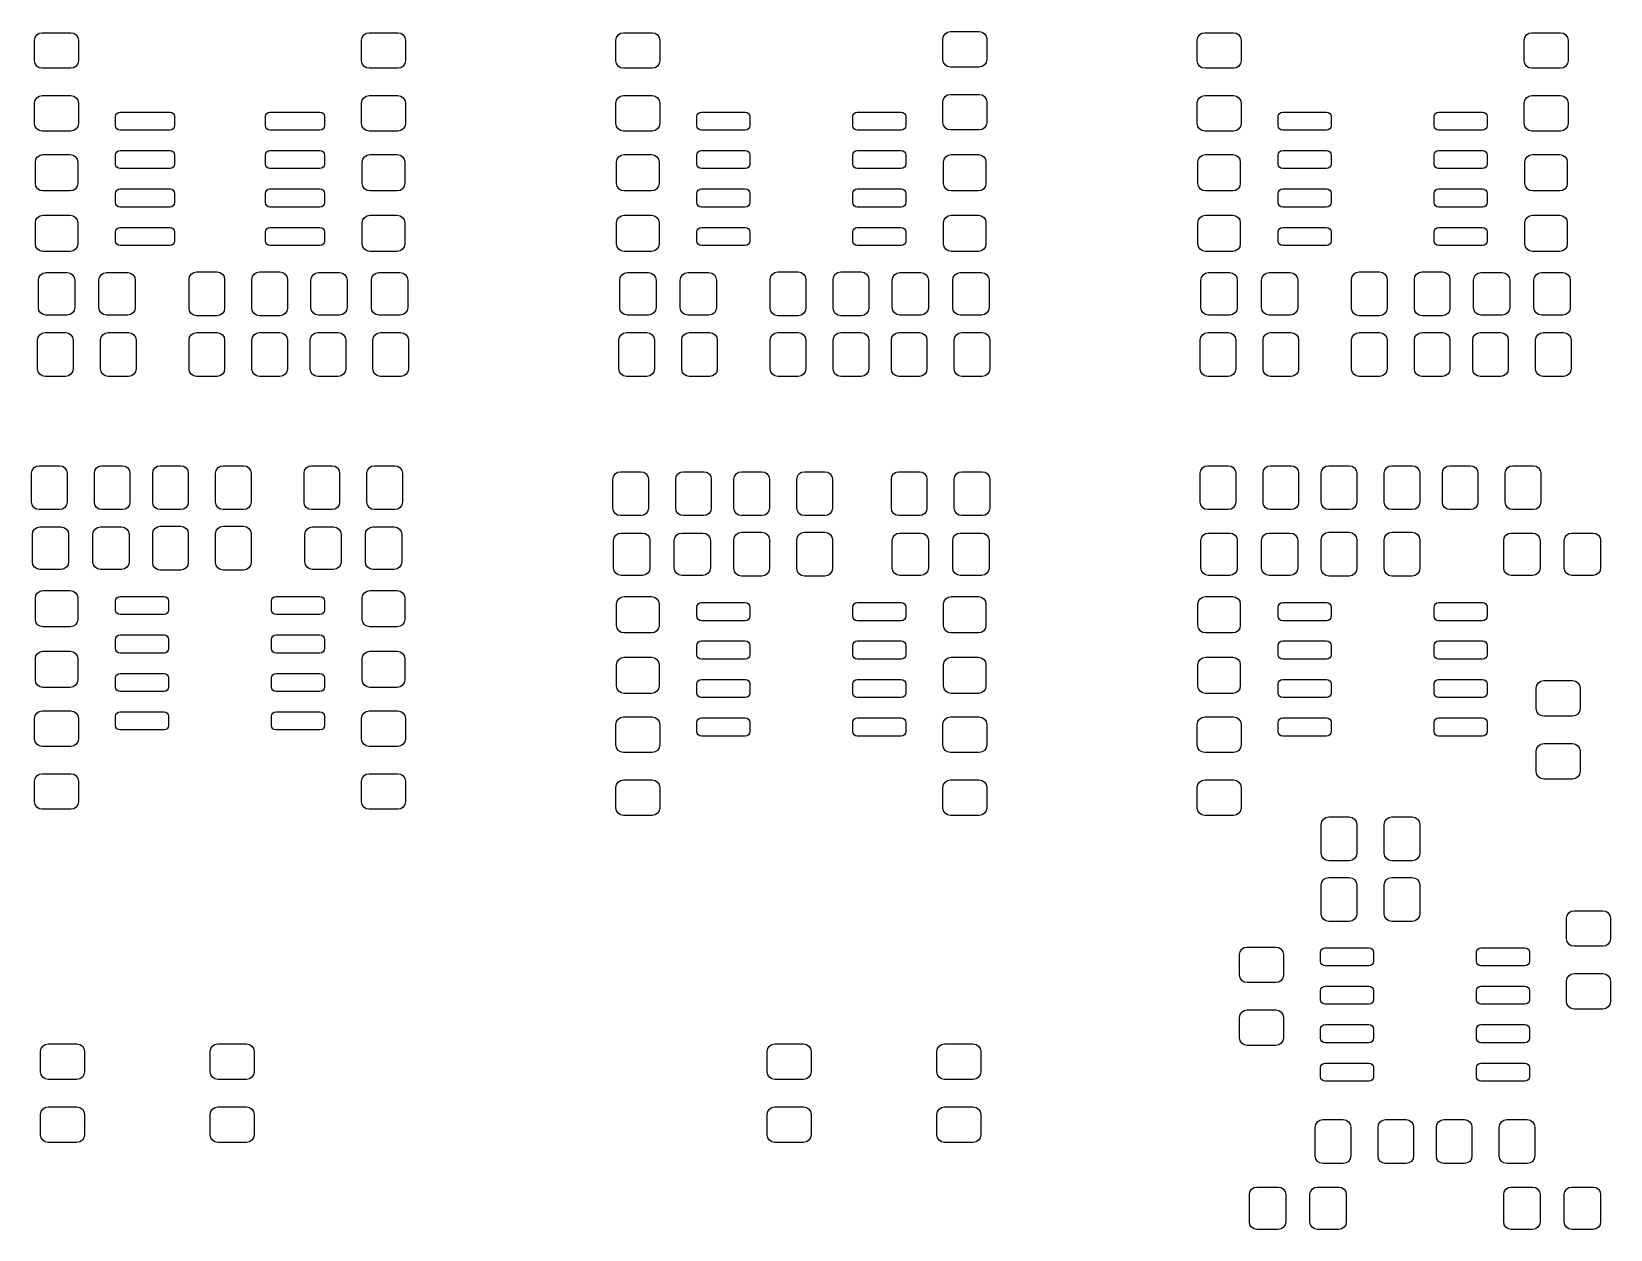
# Model space of a CAD drawing. Extents: x 124.4 to 176.5, y -117.9 to -78.3.
import ezdxf

# ---------------------------------------------------------------- set-up
doc = ezdxf.new("R2010")
doc.units = 0
doc.layers.add('BLACK', color=7, linetype='CONTINUOUS')

msp = doc.modelspace()

# ---------------------------------------------------------------- linework, layer by layer
at = {"layer": 'BLACK', "linetype": 'CONTINUOUS'}
for p, q in [((124.475, -78.625), (124.49403, -78.529329)), ((124.475, -79.3), (124.475, -78.625)), ((124.49403, -78.529329), (124.548223, -78.448223)), ((124.548223, -78.448223), (124.629329, -78.39403)), ((124.629329, -78.39403), (124.725, -78.375)), ((124.725, -78.375), (125.675, -78.375)), ((125.675, -78.375), (125.770671, -78.39403)), ((125.770671, -78.39403), (125.851777, -78.448223)), ((125.851777, -78.448223), (125.90597, -78.529329)), ((125.90597, -78.529329), (125.925, -78.625)), ((125.925, -78.625), (125.925, -79.3)), ((135.275, -78.625), (135.29403, -78.529329)), ((135.275, -79.3), (135.275, -78.625)), ((135.29403, -78.529329), (135.348223, -78.448223)), ((135.348223, -78.448223), (135.429329, -78.39403)), ((135.429329, -78.39403), (135.525, -78.375)), ((135.525, -78.375), (136.475, -78.375)), ((136.475, -78.375), (136.570671, -78.39403)), ((136.570671, -78.39403), (136.651777, -78.448223)), ((136.651777, -78.448223), (136.70597, -78.529329)), ((136.70597, -78.529329), (136.725, -78.625)), ((136.725, -78.625), (136.725, -79.3)), ((143.675, -78.625), (143.69403, -78.529329)), ((143.675, -79.3), (143.675, -78.625)), ((143.69403, -78.529329), (143.748223, -78.448223)), ((143.748223, -78.448223), (143.829329, -78.39403)), ((143.829329, -78.39403), (143.925, -78.375)), ((143.925, -78.375), (144.875, -78.375)), ((144.875, -78.375), (144.970671, -78.39403)), ((144.970671, -78.39403), (145.051777, -78.448223)), ((145.051777, -78.448223), (145.10597, -78.529329)), ((145.10597, -78.529329), (145.125, -78.625)), ((145.125, -78.625), (145.125, -79.3)), ((154.475, -78.5875), (154.49403, -78.491829)), ((154.475, -79.2625), (154.475, -78.5875)), ((154.49403, -78.491829), (154.548223, -78.410723)), ((154.548223, -78.410723), (154.629329, -78.35653)), ((154.629329, -78.35653), (154.725, -78.3375)), ((154.725, -78.3375), (155.675, -78.3375)), ((155.675, -78.3375), (155.770671, -78.35653)), ((155.770671, -78.35653), (155.851777, -78.410723)), ((155.851777, -78.410723), (155.90597, -78.491829)), ((155.90597, -78.491829), (155.925, -78.5875)), ((155.925, -78.5875), (155.925, -79.2625)), ((162.875, -78.625), (162.89403, -78.529329)), ((162.875, -79.3), (162.875, -78.625)), ((162.89403, -78.529329), (162.948223, -78.448223)), ((162.948223, -78.448223), (163.029329, -78.39403)), ((163.029329, -78.39403), (163.125, -78.375)), ((163.125, -78.375), (164.075, -78.375)), ((164.075, -78.375), (164.170671, -78.39403)), ((164.170671, -78.39403), (164.251777, -78.448223)), ((164.251777, -78.448223), (164.30597, -78.529329)), ((164.30597, -78.529329), (164.325, -78.625)), ((164.325, -78.625), (164.325, -79.3)), ((173.675, -78.625), (173.69403, -78.529329)), ((173.675, -79.3), (173.675, -78.625)), ((173.69403, -78.529329), (173.748223, -78.448223)), ((173.748223, -78.448223), (173.829329, -78.39403)), ((173.829329, -78.39403), (173.925, -78.375)), ((173.925, -78.375), (174.875, -78.375)), ((174.875, -78.375), (174.970671, -78.39403)), ((174.970671, -78.39403), (175.051777, -78.448223)), ((175.051777, -78.448223), (175.10597, -78.529329)), ((175.10597, -78.529329), (175.125, -78.625)), ((175.125, -78.625), (175.125, -79.3)), ((154.49403, -79.358171), (154.475, -79.2625)), ((155.925, -79.2625), (155.90597, -79.358171)), ((124.49403, -79.395671), (124.475, -79.3)), ((124.548223, -79.476777), (124.49403, -79.395671)), ((124.629329, -79.53097), (124.548223, -79.476777)), ((124.725, -79.55), (124.629329, -79.53097)), ((125.675, -79.55), (124.725, -79.55)), ((125.770671, -79.53097), (125.675, -79.55)), ((125.851777, -79.476777), (125.770671, -79.53097)), ((125.90597, -79.395671), (125.851777, -79.476777)), ((125.925, -79.3), (125.90597, -79.395671)), ((135.29403, -79.395671), (135.275, -79.3)), ((135.348223, -79.476777), (135.29403, -79.395671)), ((135.429329, -79.53097), (135.348223, -79.476777)), ((135.525, -79.55), (135.429329, -79.53097)), ((136.475, -79.55), (135.525, -79.55)), ((136.570671, -79.53097), (136.475, -79.55)), ((136.651777, -79.476777), (136.570671, -79.53097)), ((136.70597, -79.395671), (136.651777, -79.476777)), ((136.725, -79.3), (136.70597, -79.395671)), ((143.69403, -79.395671), (143.675, -79.3)), ((143.748223, -79.476777), (143.69403, -79.395671)), ((143.829329, -79.53097), (143.748223, -79.476777)), ((143.925, -79.55), (143.829329, -79.53097)), ((144.875, -79.55), (143.925, -79.55)), ((144.970671, -79.53097), (144.875, -79.55)), ((145.051777, -79.476777), (144.970671, -79.53097)), ((145.10597, -79.395671), (145.051777, -79.476777)), ((145.125, -79.3), (145.10597, -79.395671)), ((154.548223, -79.439277), (154.49403, -79.358171)), ((154.629329, -79.49347), (154.548223, -79.439277)), ((154.725, -79.5125), (154.629329, -79.49347)), ((155.675, -79.5125), (154.725, -79.5125)), ((155.770671, -79.49347), (155.675, -79.5125)), ((155.851777, -79.439277), (155.770671, -79.49347)), ((155.90597, -79.358171), (155.851777, -79.439277)), ((162.89403, -79.395671), (162.875, -79.3)), ((162.948223, -79.476777), (162.89403, -79.395671)), ((163.029329, -79.53097), (162.948223, -79.476777)), ((163.125, -79.55), (163.029329, -79.53097)), ((164.075, -79.55), (163.125, -79.55)), ((164.170671, -79.53097), (164.075, -79.55)), ((164.251777, -79.476777), (164.170671, -79.53097)), ((164.30597, -79.395671), (164.251777, -79.476777)), ((164.325, -79.3), (164.30597, -79.395671)), ((173.69403, -79.395671), (173.675, -79.3)), ((173.748223, -79.476777), (173.69403, -79.395671)), ((173.829329, -79.53097), (173.748223, -79.476777)), ((173.925, -79.55), (173.829329, -79.53097)), ((174.875, -79.55), (173.925, -79.55)), ((174.970671, -79.53097), (174.875, -79.55)), ((175.051777, -79.476777), (174.970671, -79.53097)), ((175.10597, -79.395671), (175.051777, -79.476777)), ((175.125, -79.3), (175.10597, -79.395671)), ((124.475, -80.7), (124.49403, -80.604329)), ((124.475, -81.375), (124.475, -80.7)), ((124.49403, -80.604329), (124.548223, -80.523223)), ((124.548223, -80.523223), (124.629329, -80.46903)), ((124.629329, -80.46903), (124.725, -80.45)), ((124.725, -80.45), (125.675, -80.45)), ((125.675, -80.45), (125.770671, -80.46903)), ((125.770671, -80.46903), (125.851777, -80.523223)), ((125.851777, -80.523223), (125.90597, -80.604329)), ((125.90597, -80.604329), (125.925, -80.7)), ((125.925, -80.7), (125.925, -81.375)), ((135.275, -80.7), (135.29403, -80.604329)), ((135.275, -81.375), (135.275, -80.7)), ((135.29403, -80.604329), (135.348223, -80.523223)), ((135.348223, -80.523223), (135.429329, -80.46903)), ((135.429329, -80.46903), (135.525, -80.45)), ((135.525, -80.45), (136.475, -80.45)), ((136.475, -80.45), (136.570671, -80.46903)), ((136.570671, -80.46903), (136.651777, -80.523223)), ((136.651777, -80.523223), (136.70597, -80.604329)), ((136.70597, -80.604329), (136.725, -80.7)), ((136.725, -80.7), (136.725, -81.375)), ((143.675, -80.7), (143.69403, -80.604329)), ((143.675, -81.375), (143.675, -80.7)), ((143.69403, -80.604329), (143.748223, -80.523223)), ((143.748223, -80.523223), (143.829329, -80.46903)), ((143.829329, -80.46903), (143.925, -80.45)), ((143.925, -80.45), (144.875, -80.45)), ((144.875, -80.45), (144.970671, -80.46903)), ((144.970671, -80.46903), (145.051777, -80.523223)), ((145.051777, -80.523223), (145.10597, -80.604329)), ((145.10597, -80.604329), (145.125, -80.7)), ((145.125, -80.7), (145.125, -81.375)), ((154.475, -80.6625), (154.49403, -80.566829)), ((154.475, -81.3375), (154.475, -80.6625)), ((154.49403, -80.566829), (154.548223, -80.485723)), ((154.548223, -80.485723), (154.629329, -80.43153)), ((154.629329, -80.43153), (154.725, -80.4125)), ((154.725, -80.4125), (155.675, -80.4125)), ((155.675, -80.4125), (155.770671, -80.43153)), ((155.770671, -80.43153), (155.851777, -80.485723)), ((155.851777, -80.485723), (155.90597, -80.566829)), ((155.90597, -80.566829), (155.925, -80.6625)), ((155.925, -80.6625), (155.925, -81.3375)), ((162.875, -80.7), (162.89403, -80.604329)), ((162.875, -81.375), (162.875, -80.7)), ((162.89403, -80.604329), (162.948223, -80.523223)), ((162.948223, -80.523223), (163.029329, -80.46903)), ((163.029329, -80.46903), (163.125, -80.45)), ((163.125, -80.45), (164.075, -80.45)), ((164.075, -80.45), (164.170671, -80.46903)), ((164.170671, -80.46903), (164.251777, -80.523223)), ((164.251777, -80.523223), (164.30597, -80.604329)), ((164.30597, -80.604329), (164.325, -80.7)), ((164.325, -80.7), (164.325, -81.375)), ((173.675, -80.7), (173.69403, -80.604329)), ((173.675, -81.375), (173.675, -80.7)), ((173.69403, -80.604329), (173.748223, -80.523223)), ((173.748223, -80.523223), (173.829329, -80.46903)), ((173.829329, -80.46903), (173.925, -80.45)), ((173.925, -80.45), (174.875, -80.45)), ((174.875, -80.45), (174.970671, -80.46903)), ((174.970671, -80.46903), (175.051777, -80.523223)), ((175.051777, -80.523223), (175.10597, -80.604329)), ((175.10597, -80.604329), (175.125, -80.7)), ((175.125, -80.7), (175.125, -81.375)), ((127.15, -81.145), (127.161418, -81.087597)), ((127.15, -81.445), (127.15, -81.145)), ((127.161418, -81.087597), (127.193934, -81.038934)), ((127.193934, -81.038934), (127.242597, -81.006418)), ((127.242597, -81.006418), (127.3, -80.995)), ((127.3, -80.995), (128.95, -80.995)), ((128.95, -80.995), (129.007403, -81.006418)), ((129.007403, -81.006418), (129.056066, -81.038934)), ((129.056066, -81.038934), (129.088582, -81.087597)), ((129.088582, -81.087597), (129.1, -81.145)), ((129.1, -81.145), (129.1, -81.445)), ((132.1, -81.145), (132.111418, -81.087597)), ((132.1, -81.445), (132.1, -81.145)), ((132.111418, -81.087597), (132.143934, -81.038934)), ((132.143934, -81.038934), (132.192597, -81.006418)), ((132.192597, -81.006418), (132.25, -80.995)), ((132.25, -80.995), (133.9, -80.995)), ((133.9, -80.995), (133.957403, -81.006418)), ((133.957403, -81.006418), (134.006066, -81.038934)), ((134.006066, -81.038934), (134.038582, -81.087597)), ((134.038582, -81.087597), (134.05, -81.145)), ((134.05, -81.145), (134.05, -81.445)), ((146.35, -81.145), (146.361418, -81.087597)), ((146.35, -81.445), (146.35, -81.145)), ((146.361418, -81.087597), (146.393934, -81.038934)), ((146.393934, -81.038934), (146.442597, -81.006418)), ((146.442597, -81.006418), (146.5, -80.995)), ((146.5, -80.995), (147.95, -80.995)), ((147.95, -80.995), (148.007403, -81.006418)), ((148.007403, -81.006418), (148.056066, -81.038934)), ((148.056066, -81.038934), (148.088582, -81.087597)), ((148.088582, -81.087597), (148.1, -81.145)), ((148.1, -81.145), (148.1, -81.445)), ((151.5, -81.145), (151.511418, -81.087597)), ((151.5, -81.445), (151.5, -81.145)), ((151.511418, -81.087597), (151.543934, -81.038934)), ((151.543934, -81.038934), (151.592597, -81.006418)), ((151.592597, -81.006418), (151.65, -80.995)), ((151.65, -80.995), (153.1, -80.995)), ((153.1, -80.995), (153.157403, -81.006418)), ((153.157403, -81.006418), (153.206066, -81.038934)), ((153.206066, -81.038934), (153.238582, -81.087597)), ((153.238582, -81.087597), (153.25, -81.145)), ((153.25, -81.145), (153.25, -81.445)), ((154.49403, -81.433171), (154.475, -81.3375)), ((155.925, -81.3375), (155.90597, -81.433171)), ((165.55, -81.145), (165.561418, -81.087597)), ((165.55, -81.445), (165.55, -81.145)), ((165.561418, -81.087597), (165.593934, -81.038934)), ((165.593934, -81.038934), (165.642597, -81.006418)), ((165.642597, -81.006418), (165.7, -80.995)), ((165.7, -80.995), (167.15, -80.995)), ((167.15, -80.995), (167.207403, -81.006418)), ((167.207403, -81.006418), (167.256066, -81.038934)), ((167.256066, -81.038934), (167.288582, -81.087597)), ((167.288582, -81.087597), (167.3, -81.145)), ((167.3, -81.145), (167.3, -81.445)), ((170.7, -81.145), (170.711418, -81.087597)), ((170.7, -81.445), (170.7, -81.145)), ((170.711418, -81.087597), (170.743934, -81.038934)), ((170.743934, -81.038934), (170.792597, -81.006418)), ((170.792597, -81.006418), (170.85, -80.995)), ((170.85, -80.995), (172.3, -80.995)), ((172.3, -80.995), (172.357403, -81.006418)), ((172.357403, -81.006418), (172.406066, -81.038934)), ((172.406066, -81.038934), (172.438582, -81.087597)), ((172.438582, -81.087597), (172.45, -81.145)), ((172.45, -81.145), (172.45, -81.445)), ((124.49403, -81.470671), (124.475, -81.375)), ((124.548223, -81.551777), (124.49403, -81.470671)), ((124.629329, -81.60597), (124.548223, -81.551777)), ((124.725, -81.625), (124.629329, -81.60597)), ((125.675, -81.625), (124.725, -81.625)), ((125.770671, -81.60597), (125.675, -81.625)), ((125.851777, -81.551777), (125.770671, -81.60597)), ((125.90597, -81.470671), (125.851777, -81.551777)), ((125.925, -81.375), (125.90597, -81.470671)), ((127.161418, -81.502403), (127.15, -81.445)), ((127.193934, -81.551066), (127.161418, -81.502403)), ((127.242597, -81.583582), (127.193934, -81.551066)), ((127.3, -81.595), (127.242597, -81.583582)), ((128.95, -81.595), (127.3, -81.595)), ((129.007403, -81.583582), (128.95, -81.595)), ((129.056066, -81.551066), (129.007403, -81.583582)), ((129.088582, -81.502403), (129.056066, -81.551066)), ((129.1, -81.445), (129.088582, -81.502403)), ((132.111418, -81.502403), (132.1, -81.445)), ((132.143934, -81.551066), (132.111418, -81.502403)), ((132.192597, -81.583582), (132.143934, -81.551066)), ((132.25, -81.595), (132.192597, -81.583582)), ((133.9, -81.595), (132.25, -81.595)), ((133.957403, -81.583582), (133.9, -81.595)), ((134.006066, -81.551066), (133.957403, -81.583582)), ((134.038582, -81.502403), (134.006066, -81.551066)), ((134.05, -81.445), (134.038582, -81.502403)), ((135.29403, -81.470671), (135.275, -81.375)), ((135.348223, -81.551777), (135.29403, -81.470671)), ((135.429329, -81.60597), (135.348223, -81.551777)), ((135.525, -81.625), (135.429329, -81.60597)), ((136.475, -81.625), (135.525, -81.625)), ((136.570671, -81.60597), (136.475, -81.625)), ((136.651777, -81.551777), (136.570671, -81.60597)), ((136.70597, -81.470671), (136.651777, -81.551777)), ((136.725, -81.375), (136.70597, -81.470671)), ((143.69403, -81.470671), (143.675, -81.375)), ((143.748223, -81.551777), (143.69403, -81.470671)), ((143.829329, -81.60597), (143.748223, -81.551777)), ((143.925, -81.625), (143.829329, -81.60597)), ((144.875, -81.625), (143.925, -81.625)), ((144.970671, -81.60597), (144.875, -81.625)), ((145.051777, -81.551777), (144.970671, -81.60597)), ((145.10597, -81.470671), (145.051777, -81.551777)), ((145.125, -81.375), (145.10597, -81.470671)), ((146.361418, -81.502403), (146.35, -81.445)), ((146.393934, -81.551066), (146.361418, -81.502403)), ((146.442597, -81.583582), (146.393934, -81.551066)), ((146.5, -81.595), (146.442597, -81.583582)), ((147.95, -81.595), (146.5, -81.595)), ((148.007403, -81.583582), (147.95, -81.595)), ((148.056066, -81.551066), (148.007403, -81.583582)), ((148.088582, -81.502403), (148.056066, -81.551066)), ((148.1, -81.445), (148.088582, -81.502403)), ((151.511418, -81.502403), (151.5, -81.445)), ((151.543934, -81.551066), (151.511418, -81.502403)), ((151.592597, -81.583582), (151.543934, -81.551066)), ((151.65, -81.595), (151.592597, -81.583582)), ((153.1, -81.595), (151.65, -81.595)), ((153.157403, -81.583582), (153.1, -81.595)), ((153.206066, -81.551066), (153.157403, -81.583582)), ((153.238582, -81.502403), (153.206066, -81.551066)), ((153.25, -81.445), (153.238582, -81.502403)), ((154.548223, -81.514277), (154.49403, -81.433171)), ((154.629329, -81.56847), (154.548223, -81.514277)), ((154.725, -81.5875), (154.629329, -81.56847)), ((155.675, -81.5875), (154.725, -81.5875)), ((155.770671, -81.56847), (155.675, -81.5875)), ((155.851777, -81.514277), (155.770671, -81.56847)), ((155.90597, -81.433171), (155.851777, -81.514277)), ((162.89403, -81.470671), (162.875, -81.375)), ((162.948223, -81.551777), (162.89403, -81.470671)), ((163.029329, -81.60597), (162.948223, -81.551777)), ((163.125, -81.625), (163.029329, -81.60597)), ((164.075, -81.625), (163.125, -81.625)), ((164.170671, -81.60597), (164.075, -81.625)), ((164.251777, -81.551777), (164.170671, -81.60597)), ((164.30597, -81.470671), (164.251777, -81.551777)), ((164.325, -81.375), (164.30597, -81.470671)), ((165.561418, -81.502403), (165.55, -81.445)), ((165.593934, -81.551066), (165.561418, -81.502403)), ((165.642597, -81.583582), (165.593934, -81.551066)), ((165.7, -81.595), (165.642597, -81.583582)), ((167.15, -81.595), (165.7, -81.595)), ((167.207403, -81.583582), (167.15, -81.595)), ((167.256066, -81.551066), (167.207403, -81.583582)), ((167.288582, -81.502403), (167.256066, -81.551066)), ((167.3, -81.445), (167.288582, -81.502403)), ((170.711418, -81.502403), (170.7, -81.445)), ((170.743934, -81.551066), (170.711418, -81.502403)), ((170.792597, -81.583582), (170.743934, -81.551066)), ((170.85, -81.595), (170.792597, -81.583582)), ((172.3, -81.595), (170.85, -81.595)), ((172.357403, -81.583582), (172.3, -81.595)), ((172.406066, -81.551066), (172.357403, -81.583582)), ((172.438582, -81.502403), (172.406066, -81.551066)), ((172.45, -81.445), (172.438582, -81.502403)), ((173.69403, -81.470671), (173.675, -81.375)), ((173.748223, -81.551777), (173.69403, -81.470671)), ((173.829329, -81.60597), (173.748223, -81.551777)), ((173.925, -81.625), (173.829329, -81.60597)), ((174.875, -81.625), (173.925, -81.625)), ((174.970671, -81.60597), (174.875, -81.625)), ((175.051777, -81.551777), (174.970671, -81.60597)), ((175.10597, -81.470671), (175.051777, -81.551777)), ((175.125, -81.375), (175.10597, -81.470671)), ((127.15, -82.415), (127.161418, -82.357597)), ((127.161418, -82.357597), (127.193934, -82.308934)), ((127.193934, -82.308934), (127.242597, -82.276418)), ((127.242597, -82.276418), (127.3, -82.265)), ((127.3, -82.265), (128.95, -82.265)), ((128.95, -82.265), (129.007403, -82.276418)), ((129.007403, -82.276418), (129.056066, -82.308934)), ((129.056066, -82.308934), (129.088582, -82.357597)), ((129.088582, -82.357597), (129.1, -82.415)), ((132.1, -82.415), (132.111418, -82.357597)), ((132.111418, -82.357597), (132.143934, -82.308934)), ((132.143934, -82.308934), (132.192597, -82.276418)), ((132.192597, -82.276418), (132.25, -82.265)), ((132.25, -82.265), (133.9, -82.265)), ((133.9, -82.265), (133.957403, -82.276418)), ((133.957403, -82.276418), (134.006066, -82.308934)), ((134.006066, -82.308934), (134.038582, -82.357597)), ((134.038582, -82.357597), (134.05, -82.415)), ((146.35, -82.415), (146.361418, -82.357597)), ((146.361418, -82.357597), (146.393934, -82.308934)), ((146.393934, -82.308934), (146.442597, -82.276418)), ((146.442597, -82.276418), (146.5, -82.265)), ((146.5, -82.265), (147.95, -82.265)), ((147.95, -82.265), (148.007403, -82.276418)), ((148.007403, -82.276418), (148.056066, -82.308934)), ((148.056066, -82.308934), (148.088582, -82.357597)), ((148.088582, -82.357597), (148.1, -82.415)), ((151.5, -82.415), (151.511418, -82.357597)), ((151.511418, -82.357597), (151.543934, -82.308934)), ((151.543934, -82.308934), (151.592597, -82.276418)), ((151.592597, -82.276418), (151.65, -82.265)), ((151.65, -82.265), (153.1, -82.265)), ((153.1, -82.265), (153.157403, -82.276418)), ((153.157403, -82.276418), (153.206066, -82.308934)), ((153.206066, -82.308934), (153.238582, -82.357597)), ((153.238582, -82.357597), (153.25, -82.415)), ((165.55, -82.415), (165.561418, -82.357597)), ((165.561418, -82.357597), (165.593934, -82.308934)), ((165.593934, -82.308934), (165.642597, -82.276418)), ((165.642597, -82.276418), (165.7, -82.265)), ((165.7, -82.265), (167.15, -82.265)), ((167.15, -82.265), (167.207403, -82.276418)), ((167.207403, -82.276418), (167.256066, -82.308934)), ((167.256066, -82.308934), (167.288582, -82.357597)), ((167.288582, -82.357597), (167.3, -82.415)), ((170.7, -82.415), (170.711418, -82.357597)), ((170.711418, -82.357597), (170.743934, -82.308934)), ((170.743934, -82.308934), (170.792597, -82.276418)), ((170.792597, -82.276418), (170.85, -82.265)), ((170.85, -82.265), (172.3, -82.265)), ((172.3, -82.265), (172.357403, -82.276418)), ((172.357403, -82.276418), (172.406066, -82.308934)), ((172.406066, -82.308934), (172.438582, -82.357597)), ((172.438582, -82.357597), (172.45, -82.415)), ((124.5, -82.65), (124.51903, -82.554329)), ((124.5, -83.35), (124.5, -82.65)), ((124.51903, -82.554329), (124.573223, -82.473223)), ((124.573223, -82.473223), (124.654329, -82.41903)), ((124.654329, -82.41903), (124.75, -82.4)), ((124.75, -82.4), (125.65, -82.4)), ((125.65, -82.4), (125.745671, -82.41903)), ((125.745671, -82.41903), (125.826777, -82.473223)), ((125.826777, -82.473223), (125.88097, -82.554329)), ((125.88097, -82.554329), (125.9, -82.65)), ((125.9, -82.65), (125.9, -83.35)), ((127.15, -82.715), (127.15, -82.415)), ((127.161418, -82.772403), (127.15, -82.715)), ((127.193934, -82.821066), (127.161418, -82.772403)), ((127.242597, -82.853582), (127.193934, -82.821066)), ((127.3, -82.865), (127.242597, -82.853582)), ((128.95, -82.865), (127.3, -82.865)), ((129.007403, -82.853582), (128.95, -82.865)), ((129.056066, -82.821066), (129.007403, -82.853582)), ((129.088582, -82.772403), (129.056066, -82.821066)), ((129.1, -82.715), (129.088582, -82.772403)), ((129.1, -82.415), (129.1, -82.715)), ((132.1, -82.715), (132.1, -82.415)), ((132.111418, -82.772403), (132.1, -82.715)), ((132.143934, -82.821066), (132.111418, -82.772403)), ((132.192597, -82.853582), (132.143934, -82.821066)), ((132.25, -82.865), (132.192597, -82.853582)), ((133.9, -82.865), (132.25, -82.865)), ((133.957403, -82.853582), (133.9, -82.865)), ((134.006066, -82.821066), (133.957403, -82.853582)), ((134.038582, -82.772403), (134.006066, -82.821066)), ((134.05, -82.715), (134.038582, -82.772403)), ((134.05, -82.415), (134.05, -82.715)), ((135.3, -82.65), (135.31903, -82.554329)), ((135.3, -83.35), (135.3, -82.65)), ((135.31903, -82.554329), (135.373223, -82.473223)), ((135.373223, -82.473223), (135.454329, -82.41903)), ((135.454329, -82.41903), (135.55, -82.4)), ((135.55, -82.4), (136.45, -82.4)), ((136.45, -82.4), (136.545671, -82.41903)), ((136.545671, -82.41903), (136.626777, -82.473223)), ((136.626777, -82.473223), (136.68097, -82.554329)), ((136.68097, -82.554329), (136.7, -82.65)), ((136.7, -82.65), (136.7, -83.35)), ((143.7, -82.65), (143.71903, -82.554329)), ((143.7, -83.35), (143.7, -82.65)), ((143.71903, -82.554329), (143.773223, -82.473223)), ((143.773223, -82.473223), (143.854329, -82.41903)), ((143.854329, -82.41903), (143.95, -82.4)), ((143.95, -82.4), (144.85, -82.4)), ((144.85, -82.4), (144.945671, -82.41903)), ((144.945671, -82.41903), (145.026777, -82.473223)), ((145.026777, -82.473223), (145.08097, -82.554329)), ((145.08097, -82.554329), (145.1, -82.65)), ((145.1, -82.65), (145.1, -83.35)), ((146.35, -82.715), (146.35, -82.415)), ((146.361418, -82.772403), (146.35, -82.715)), ((146.393934, -82.821066), (146.361418, -82.772403)), ((146.442597, -82.853582), (146.393934, -82.821066)), ((146.5, -82.865), (146.442597, -82.853582)), ((147.95, -82.865), (146.5, -82.865)), ((148.007403, -82.853582), (147.95, -82.865)), ((148.056066, -82.821066), (148.007403, -82.853582)), ((148.088582, -82.772403), (148.056066, -82.821066)), ((148.1, -82.715), (148.088582, -82.772403)), ((148.1, -82.415), (148.1, -82.715)), ((151.5, -82.715), (151.5, -82.415)), ((151.511418, -82.772403), (151.5, -82.715)), ((151.543934, -82.821066), (151.511418, -82.772403)), ((151.592597, -82.853582), (151.543934, -82.821066)), ((151.65, -82.865), (151.592597, -82.853582)), ((153.1, -82.865), (151.65, -82.865)), ((153.157403, -82.853582), (153.1, -82.865)), ((153.206066, -82.821066), (153.157403, -82.853582)), ((153.238582, -82.772403), (153.206066, -82.821066)), ((153.25, -82.715), (153.238582, -82.772403)), ((153.25, -82.415), (153.25, -82.715)), ((154.5, -82.65), (154.51903, -82.554329)), ((154.5, -83.35), (154.5, -82.65)), ((154.51903, -82.554329), (154.573223, -82.473223)), ((154.573223, -82.473223), (154.654329, -82.41903)), ((154.654329, -82.41903), (154.75, -82.4)), ((154.75, -82.4), (155.65, -82.4)), ((155.65, -82.4), (155.745671, -82.41903)), ((155.745671, -82.41903), (155.826777, -82.473223)), ((155.826777, -82.473223), (155.88097, -82.554329)), ((155.88097, -82.554329), (155.9, -82.65)), ((155.9, -82.65), (155.9, -83.35)), ((162.9, -82.65), (162.91903, -82.554329)), ((162.9, -83.35), (162.9, -82.65)), ((162.91903, -82.554329), (162.973223, -82.473223)), ((162.973223, -82.473223), (163.054329, -82.41903)), ((163.054329, -82.41903), (163.15, -82.4)), ((163.15, -82.4), (164.05, -82.4)), ((164.05, -82.4), (164.145671, -82.41903)), ((164.145671, -82.41903), (164.226777, -82.473223)), ((164.226777, -82.473223), (164.28097, -82.554329)), ((164.28097, -82.554329), (164.3, -82.65)), ((164.3, -82.65), (164.3, -83.35)), ((165.55, -82.715), (165.55, -82.415)), ((165.561418, -82.772403), (165.55, -82.715)), ((165.593934, -82.821066), (165.561418, -82.772403)), ((165.642597, -82.853582), (165.593934, -82.821066)), ((165.7, -82.865), (165.642597, -82.853582)), ((167.15, -82.865), (165.7, -82.865)), ((167.207403, -82.853582), (167.15, -82.865)), ((167.256066, -82.821066), (167.207403, -82.853582)), ((167.288582, -82.772403), (167.256066, -82.821066)), ((167.3, -82.715), (167.288582, -82.772403)), ((167.3, -82.415), (167.3, -82.715)), ((170.7, -82.715), (170.7, -82.415)), ((170.711418, -82.772403), (170.7, -82.715)), ((170.743934, -82.821066), (170.711418, -82.772403)), ((170.792597, -82.853582), (170.743934, -82.821066)), ((170.85, -82.865), (170.792597, -82.853582)), ((172.3, -82.865), (170.85, -82.865)), ((172.357403, -82.853582), (172.3, -82.865)), ((172.406066, -82.821066), (172.357403, -82.853582)), ((172.438582, -82.772403), (172.406066, -82.821066)), ((172.45, -82.715), (172.438582, -82.772403)), ((172.45, -82.415), (172.45, -82.715)), ((173.7, -82.65), (173.71903, -82.554329)), ((173.7, -83.35), (173.7, -82.65)), ((173.71903, -82.554329), (173.773223, -82.473223)), ((173.773223, -82.473223), (173.854329, -82.41903)), ((173.854329, -82.41903), (173.95, -82.4)), ((173.95, -82.4), (174.85, -82.4)), ((174.85, -82.4), (174.945671, -82.41903)), ((174.945671, -82.41903), (175.026777, -82.473223)), ((175.026777, -82.473223), (175.08097, -82.554329)), ((175.08097, -82.554329), (175.1, -82.65)), ((175.1, -82.65), (175.1, -83.35)), ((124.51903, -83.445671), (124.5, -83.35)), ((125.9, -83.35), (125.88097, -83.445671)), ((135.31903, -83.445671), (135.3, -83.35)), ((136.7, -83.35), (136.68097, -83.445671)), ((143.71903, -83.445671), (143.7, -83.35)), ((145.1, -83.35), (145.08097, -83.445671)), ((154.51903, -83.445671), (154.5, -83.35)), ((155.9, -83.35), (155.88097, -83.445671)), ((162.91903, -83.445671), (162.9, -83.35)), ((164.3, -83.35), (164.28097, -83.445671)), ((173.71903, -83.445671), (173.7, -83.35)), ((175.1, -83.35), (175.08097, -83.445671)), ((124.573223, -83.526777), (124.51903, -83.445671)), ((124.654329, -83.58097), (124.573223, -83.526777)), ((124.75, -83.6), (124.654329, -83.58097)), ((125.65, -83.6), (124.75, -83.6)), ((125.745671, -83.58097), (125.65, -83.6)), ((125.826777, -83.526777), (125.745671, -83.58097)), ((125.88097, -83.445671), (125.826777, -83.526777)), ((127.15, -83.685), (127.161418, -83.627597)), ((127.15, -83.985), (127.15, -83.685)), ((127.161418, -83.627597), (127.193934, -83.578934)), ((127.193934, -83.578934), (127.242597, -83.546418)), ((127.242597, -83.546418), (127.3, -83.535)), ((127.3, -83.535), (128.95, -83.535)), ((128.95, -83.535), (129.007403, -83.546418)), ((129.007403, -83.546418), (129.056066, -83.578934)), ((129.056066, -83.578934), (129.088582, -83.627597)), ((129.088582, -83.627597), (129.1, -83.685)), ((129.1, -83.685), (129.1, -83.985)), ((132.1, -83.685), (132.111418, -83.627597)), ((132.1, -83.985), (132.1, -83.685)), ((132.111418, -83.627597), (132.143934, -83.578934)), ((132.143934, -83.578934), (132.192597, -83.546418)), ((132.192597, -83.546418), (132.25, -83.535)), ((132.25, -83.535), (133.9, -83.535)), ((133.9, -83.535), (133.957403, -83.546418)), ((133.957403, -83.546418), (134.006066, -83.578934)), ((134.006066, -83.578934), (134.038582, -83.627597)), ((134.038582, -83.627597), (134.05, -83.685)), ((134.05, -83.685), (134.05, -83.985)), ((135.373223, -83.526777), (135.31903, -83.445671)), ((135.454329, -83.58097), (135.373223, -83.526777)), ((135.55, -83.6), (135.454329, -83.58097)), ((136.45, -83.6), (135.55, -83.6)), ((136.545671, -83.58097), (136.45, -83.6)), ((136.626777, -83.526777), (136.545671, -83.58097)), ((136.68097, -83.445671), (136.626777, -83.526777)), ((143.773223, -83.526777), (143.71903, -83.445671)), ((143.854329, -83.58097), (143.773223, -83.526777)), ((143.95, -83.6), (143.854329, -83.58097)), ((144.85, -83.6), (143.95, -83.6)), ((144.945671, -83.58097), (144.85, -83.6)), ((145.026777, -83.526777), (144.945671, -83.58097)), ((145.08097, -83.445671), (145.026777, -83.526777)), ((146.35, -83.685), (146.361418, -83.627597)), ((146.35, -83.985), (146.35, -83.685)), ((146.361418, -83.627597), (146.393934, -83.578934)), ((146.393934, -83.578934), (146.442597, -83.546418)), ((146.442597, -83.546418), (146.5, -83.535)), ((146.5, -83.535), (147.95, -83.535)), ((147.95, -83.535), (148.007403, -83.546418)), ((148.007403, -83.546418), (148.056066, -83.578934)), ((148.056066, -83.578934), (148.088582, -83.627597)), ((148.088582, -83.627597), (148.1, -83.685)), ((148.1, -83.685), (148.1, -83.985)), ((151.5, -83.685), (151.511418, -83.627597)), ((151.5, -83.985), (151.5, -83.685)), ((151.511418, -83.627597), (151.543934, -83.578934)), ((151.543934, -83.578934), (151.592597, -83.546418)), ((151.592597, -83.546418), (151.65, -83.535)), ((151.65, -83.535), (153.1, -83.535)), ((153.1, -83.535), (153.157403, -83.546418)), ((153.157403, -83.546418), (153.206066, -83.578934)), ((153.206066, -83.578934), (153.238582, -83.627597)), ((153.238582, -83.627597), (153.25, -83.685)), ((153.25, -83.685), (153.25, -83.985)), ((154.573223, -83.526777), (154.51903, -83.445671)), ((154.654329, -83.58097), (154.573223, -83.526777)), ((154.75, -83.6), (154.654329, -83.58097)), ((155.65, -83.6), (154.75, -83.6)), ((155.745671, -83.58097), (155.65, -83.6)), ((155.826777, -83.526777), (155.745671, -83.58097)), ((155.88097, -83.445671), (155.826777, -83.526777)), ((162.973223, -83.526777), (162.91903, -83.445671)), ((163.054329, -83.58097), (162.973223, -83.526777)), ((163.15, -83.6), (163.054329, -83.58097)), ((164.05, -83.6), (163.15, -83.6)), ((164.145671, -83.58097), (164.05, -83.6)), ((164.226777, -83.526777), (164.145671, -83.58097)), ((164.28097, -83.445671), (164.226777, -83.526777)), ((165.55, -83.685), (165.561418, -83.627597)), ((165.55, -83.985), (165.55, -83.685)), ((165.561418, -83.627597), (165.593934, -83.578934)), ((165.593934, -83.578934), (165.642597, -83.546418)), ((165.642597, -83.546418), (165.7, -83.535)), ((165.7, -83.535), (167.15, -83.535)), ((167.15, -83.535), (167.207403, -83.546418)), ((167.207403, -83.546418), (167.256066, -83.578934)), ((167.256066, -83.578934), (167.288582, -83.627597)), ((167.288582, -83.627597), (167.3, -83.685)), ((167.3, -83.685), (167.3, -83.985)), ((170.7, -83.685), (170.711418, -83.627597)), ((170.7, -83.985), (170.7, -83.685)), ((170.711418, -83.627597), (170.743934, -83.578934)), ((170.743934, -83.578934), (170.792597, -83.546418)), ((170.792597, -83.546418), (170.85, -83.535)), ((170.85, -83.535), (172.3, -83.535)), ((172.3, -83.535), (172.357403, -83.546418)), ((172.357403, -83.546418), (172.406066, -83.578934)), ((172.406066, -83.578934), (172.438582, -83.627597)), ((172.438582, -83.627597), (172.45, -83.685)), ((172.45, -83.685), (172.45, -83.985)), ((173.773223, -83.526777), (173.71903, -83.445671)), ((173.854329, -83.58097), (173.773223, -83.526777)), ((173.95, -83.6), (173.854329, -83.58097)), ((174.85, -83.6), (173.95, -83.6)), ((174.945671, -83.58097), (174.85, -83.6)), ((175.026777, -83.526777), (174.945671, -83.58097)), ((175.08097, -83.445671), (175.026777, -83.526777)), ((124.51903, -84.554329), (124.573223, -84.473223)), ((124.573223, -84.473223), (124.654329, -84.41903)), ((124.654329, -84.41903), (124.75, -84.4)), ((124.75, -84.4), (125.65, -84.4)), ((125.65, -84.4), (125.745671, -84.41903)), ((125.745671, -84.41903), (125.826777, -84.473223)), ((125.826777, -84.473223), (125.88097, -84.554329)), ((127.161418, -84.042403), (127.15, -83.985)), ((127.193934, -84.091066), (127.161418, -84.042403)), ((127.242597, -84.123582), (127.193934, -84.091066)), ((127.3, -84.135), (127.242597, -84.123582)), ((128.95, -84.135), (127.3, -84.135)), ((129.007403, -84.123582), (128.95, -84.135)), ((129.056066, -84.091066), (129.007403, -84.123582)), ((129.088582, -84.042403), (129.056066, -84.091066)), ((129.1, -83.985), (129.088582, -84.042403)), ((132.111418, -84.042403), (132.1, -83.985)), ((132.143934, -84.091066), (132.111418, -84.042403)), ((132.192597, -84.123582), (132.143934, -84.091066)), ((132.25, -84.135), (132.192597, -84.123582)), ((133.9, -84.135), (132.25, -84.135)), ((133.957403, -84.123582), (133.9, -84.135)), ((134.006066, -84.091066), (133.957403, -84.123582)), ((134.038582, -84.042403), (134.006066, -84.091066)), ((134.05, -83.985), (134.038582, -84.042403)), ((135.31903, -84.554329), (135.373223, -84.473223)), ((135.373223, -84.473223), (135.454329, -84.41903)), ((135.454329, -84.41903), (135.55, -84.4)), ((135.55, -84.4), (136.45, -84.4)), ((136.45, -84.4), (136.545671, -84.41903)), ((136.545671, -84.41903), (136.626777, -84.473223)), ((136.626777, -84.473223), (136.68097, -84.554329)), ((143.71903, -84.554329), (143.773223, -84.473223)), ((143.773223, -84.473223), (143.854329, -84.41903)), ((143.854329, -84.41903), (143.95, -84.4)), ((143.95, -84.4), (144.85, -84.4)), ((144.85, -84.4), (144.945671, -84.41903)), ((144.945671, -84.41903), (145.026777, -84.473223)), ((145.026777, -84.473223), (145.08097, -84.554329)), ((146.361418, -84.042403), (146.35, -83.985)), ((146.393934, -84.091066), (146.361418, -84.042403)), ((146.442597, -84.123582), (146.393934, -84.091066)), ((146.5, -84.135), (146.442597, -84.123582)), ((147.95, -84.135), (146.5, -84.135)), ((148.007403, -84.123582), (147.95, -84.135)), ((148.056066, -84.091066), (148.007403, -84.123582)), ((148.088582, -84.042403), (148.056066, -84.091066)), ((148.1, -83.985), (148.088582, -84.042403)), ((151.511418, -84.042403), (151.5, -83.985)), ((151.543934, -84.091066), (151.511418, -84.042403)), ((151.592597, -84.123582), (151.543934, -84.091066)), ((151.65, -84.135), (151.592597, -84.123582)), ((153.1, -84.135), (151.65, -84.135)), ((153.157403, -84.123582), (153.1, -84.135)), ((153.206066, -84.091066), (153.157403, -84.123582)), ((153.238582, -84.042403), (153.206066, -84.091066)), ((153.25, -83.985), (153.238582, -84.042403)), ((154.51903, -84.554329), (154.573223, -84.473223)), ((154.573223, -84.473223), (154.654329, -84.41903)), ((154.654329, -84.41903), (154.75, -84.4)), ((154.75, -84.4), (155.65, -84.4)), ((155.65, -84.4), (155.745671, -84.41903)), ((155.745671, -84.41903), (155.826777, -84.473223)), ((155.826777, -84.473223), (155.88097, -84.554329)), ((162.91903, -84.554329), (162.973223, -84.473223)), ((162.973223, -84.473223), (163.054329, -84.41903)), ((163.054329, -84.41903), (163.15, -84.4)), ((163.15, -84.4), (164.05, -84.4)), ((164.05, -84.4), (164.145671, -84.41903)), ((164.145671, -84.41903), (164.226777, -84.473223)), ((164.226777, -84.473223), (164.28097, -84.554329)), ((165.561418, -84.042403), (165.55, -83.985)), ((165.593934, -84.091066), (165.561418, -84.042403)), ((165.642597, -84.123582), (165.593934, -84.091066)), ((165.7, -84.135), (165.642597, -84.123582)), ((167.15, -84.135), (165.7, -84.135)), ((167.207403, -84.123582), (167.15, -84.135)), ((167.256066, -84.091066), (167.207403, -84.123582)), ((167.288582, -84.042403), (167.256066, -84.091066)), ((167.3, -83.985), (167.288582, -84.042403)), ((170.711418, -84.042403), (170.7, -83.985)), ((170.743934, -84.091066), (170.711418, -84.042403)), ((170.792597, -84.123582), (170.743934, -84.091066)), ((170.85, -84.135), (170.792597, -84.123582)), ((172.3, -84.135), (170.85, -84.135)), ((172.357403, -84.123582), (172.3, -84.135)), ((172.406066, -84.091066), (172.357403, -84.123582)), ((172.438582, -84.042403), (172.406066, -84.091066)), ((172.45, -83.985), (172.438582, -84.042403)), ((173.71903, -84.554329), (173.773223, -84.473223)), ((173.773223, -84.473223), (173.854329, -84.41903)), ((173.854329, -84.41903), (173.95, -84.4)), ((173.95, -84.4), (174.85, -84.4)), ((174.85, -84.4), (174.945671, -84.41903)), ((174.945671, -84.41903), (175.026777, -84.473223)), ((175.026777, -84.473223), (175.08097, -84.554329)), ((124.5, -84.65), (124.51903, -84.554329)), ((124.5, -85.35), (124.5, -84.65)), ((125.88097, -84.554329), (125.9, -84.65)), ((125.9, -84.65), (125.9, -85.35)), ((127.15, -84.955), (127.161418, -84.897597)), ((127.15, -85.255), (127.15, -84.955)), ((127.161418, -84.897597), (127.193934, -84.848934)), ((127.193934, -84.848934), (127.242597, -84.816418)), ((127.242597, -84.816418), (127.3, -84.805)), ((127.3, -84.805), (128.95, -84.805)), ((128.95, -84.805), (129.007403, -84.816418)), ((129.007403, -84.816418), (129.056066, -84.848934)), ((129.056066, -84.848934), (129.088582, -84.897597)), ((129.088582, -84.897597), (129.1, -84.955)), ((129.1, -84.955), (129.1, -85.255)), ((132.1, -84.955), (132.111418, -84.897597)), ((132.1, -85.255), (132.1, -84.955)), ((132.111418, -84.897597), (132.143934, -84.848934)), ((132.143934, -84.848934), (132.192597, -84.816418)), ((132.192597, -84.816418), (132.25, -84.805)), ((132.25, -84.805), (133.9, -84.805)), ((133.9, -84.805), (133.957403, -84.816418)), ((133.957403, -84.816418), (134.006066, -84.848934)), ((134.006066, -84.848934), (134.038582, -84.897597)), ((134.038582, -84.897597), (134.05, -84.955)), ((134.05, -84.955), (134.05, -85.255)), ((135.3, -84.65), (135.31903, -84.554329)), ((135.3, -85.35), (135.3, -84.65)), ((136.68097, -84.554329), (136.7, -84.65)), ((136.7, -84.65), (136.7, -85.35)), ((143.7, -84.65), (143.71903, -84.554329)), ((143.7, -85.35), (143.7, -84.65)), ((145.08097, -84.554329), (145.1, -84.65)), ((145.1, -84.65), (145.1, -85.35)), ((146.35, -84.955), (146.361418, -84.897597)), ((146.35, -85.255), (146.35, -84.955)), ((146.361418, -84.897597), (146.393934, -84.848934)), ((146.393934, -84.848934), (146.442597, -84.816418)), ((146.442597, -84.816418), (146.5, -84.805)), ((146.5, -84.805), (147.95, -84.805)), ((147.95, -84.805), (148.007403, -84.816418)), ((148.007403, -84.816418), (148.056066, -84.848934)), ((148.056066, -84.848934), (148.088582, -84.897597)), ((148.088582, -84.897597), (148.1, -84.955)), ((148.1, -84.955), (148.1, -85.255)), ((151.5, -84.955), (151.511418, -84.897597)), ((151.5, -85.255), (151.5, -84.955)), ((151.511418, -84.897597), (151.543934, -84.848934)), ((151.543934, -84.848934), (151.592597, -84.816418)), ((151.592597, -84.816418), (151.65, -84.805)), ((151.65, -84.805), (153.1, -84.805)), ((153.1, -84.805), (153.157403, -84.816418)), ((153.157403, -84.816418), (153.206066, -84.848934)), ((153.206066, -84.848934), (153.238582, -84.897597)), ((153.238582, -84.897597), (153.25, -84.955)), ((153.25, -84.955), (153.25, -85.255)), ((154.5, -84.65), (154.51903, -84.554329)), ((154.5, -85.35), (154.5, -84.65)), ((155.88097, -84.554329), (155.9, -84.65)), ((155.9, -84.65), (155.9, -85.35)), ((162.9, -84.65), (162.91903, -84.554329)), ((162.9, -85.35), (162.9, -84.65)), ((164.28097, -84.554329), (164.3, -84.65)), ((164.3, -84.65), (164.3, -85.35)), ((165.55, -84.955), (165.561418, -84.897597)), ((165.55, -85.255), (165.55, -84.955)), ((165.561418, -84.897597), (165.593934, -84.848934)), ((165.593934, -84.848934), (165.642597, -84.816418)), ((165.642597, -84.816418), (165.7, -84.805)), ((165.7, -84.805), (167.15, -84.805)), ((167.15, -84.805), (167.207403, -84.816418)), ((167.207403, -84.816418), (167.256066, -84.848934)), ((167.256066, -84.848934), (167.288582, -84.897597)), ((167.288582, -84.897597), (167.3, -84.955)), ((167.3, -84.955), (167.3, -85.255)), ((170.7, -84.955), (170.711418, -84.897597)), ((170.7, -85.255), (170.7, -84.955)), ((170.711418, -84.897597), (170.743934, -84.848934)), ((170.743934, -84.848934), (170.792597, -84.816418)), ((170.792597, -84.816418), (170.85, -84.805)), ((170.85, -84.805), (172.3, -84.805)), ((172.3, -84.805), (172.357403, -84.816418)), ((172.357403, -84.816418), (172.406066, -84.848934)), ((172.406066, -84.848934), (172.438582, -84.897597)), ((172.438582, -84.897597), (172.45, -84.955)), ((172.45, -84.955), (172.45, -85.255)), ((173.7, -84.65), (173.71903, -84.554329)), ((173.7, -85.35), (173.7, -84.65)), ((175.08097, -84.554329), (175.1, -84.65)), ((175.1, -84.65), (175.1, -85.35)), ((124.51903, -85.445671), (124.5, -85.35)), ((124.573223, -85.526777), (124.51903, -85.445671)), ((125.88097, -85.445671), (125.826777, -85.526777)), ((125.9, -85.35), (125.88097, -85.445671)), ((127.161418, -85.312403), (127.15, -85.255)), ((127.193934, -85.361066), (127.161418, -85.312403)), ((127.242597, -85.393582), (127.193934, -85.361066)), ((127.3, -85.405), (127.242597, -85.393582)), ((128.95, -85.405), (127.3, -85.405)), ((129.007403, -85.393582), (128.95, -85.405)), ((129.056066, -85.361066), (129.007403, -85.393582)), ((129.088582, -85.312403), (129.056066, -85.361066)), ((129.1, -85.255), (129.088582, -85.312403)), ((132.111418, -85.312403), (132.1, -85.255)), ((132.143934, -85.361066), (132.111418, -85.312403)), ((132.192597, -85.393582), (132.143934, -85.361066)), ((132.25, -85.405), (132.192597, -85.393582)), ((133.9, -85.405), (132.25, -85.405)), ((133.957403, -85.393582), (133.9, -85.405)), ((134.006066, -85.361066), (133.957403, -85.393582)), ((134.038582, -85.312403), (134.006066, -85.361066)), ((134.05, -85.255), (134.038582, -85.312403)), ((135.31903, -85.445671), (135.3, -85.35)), ((135.373223, -85.526777), (135.31903, -85.445671)), ((136.68097, -85.445671), (136.626777, -85.526777)), ((136.7, -85.35), (136.68097, -85.445671)), ((143.71903, -85.445671), (143.7, -85.35)), ((143.773223, -85.526777), (143.71903, -85.445671)), ((145.08097, -85.445671), (145.026777, -85.526777)), ((145.1, -85.35), (145.08097, -85.445671)), ((146.361418, -85.312403), (146.35, -85.255)), ((146.393934, -85.361066), (146.361418, -85.312403)), ((146.442597, -85.393582), (146.393934, -85.361066)), ((146.5, -85.405), (146.442597, -85.393582)), ((147.95, -85.405), (146.5, -85.405)), ((148.007403, -85.393582), (147.95, -85.405)), ((148.056066, -85.361066), (148.007403, -85.393582)), ((148.088582, -85.312403), (148.056066, -85.361066)), ((148.1, -85.255), (148.088582, -85.312403)), ((151.511418, -85.312403), (151.5, -85.255)), ((151.543934, -85.361066), (151.511418, -85.312403)), ((151.592597, -85.393582), (151.543934, -85.361066)), ((151.65, -85.405), (151.592597, -85.393582)), ((153.1, -85.405), (151.65, -85.405)), ((153.157403, -85.393582), (153.1, -85.405)), ((153.206066, -85.361066), (153.157403, -85.393582)), ((153.238582, -85.312403), (153.206066, -85.361066)), ((153.25, -85.255), (153.238582, -85.312403)), ((154.51903, -85.445671), (154.5, -85.35)), ((154.573223, -85.526777), (154.51903, -85.445671)), ((155.88097, -85.445671), (155.826777, -85.526777)), ((155.9, -85.35), (155.88097, -85.445671)), ((162.91903, -85.445671), (162.9, -85.35)), ((162.973223, -85.526777), (162.91903, -85.445671)), ((164.28097, -85.445671), (164.226777, -85.526777)), ((164.3, -85.35), (164.28097, -85.445671)), ((165.561418, -85.312403), (165.55, -85.255)), ((165.593934, -85.361066), (165.561418, -85.312403)), ((165.642597, -85.393582), (165.593934, -85.361066)), ((165.7, -85.405), (165.642597, -85.393582)), ((167.15, -85.405), (165.7, -85.405)), ((167.207403, -85.393582), (167.15, -85.405)), ((167.256066, -85.361066), (167.207403, -85.393582)), ((167.288582, -85.312403), (167.256066, -85.361066)), ((167.3, -85.255), (167.288582, -85.312403)), ((170.711418, -85.312403), (170.7, -85.255)), ((170.743934, -85.361066), (170.711418, -85.312403)), ((170.792597, -85.393582), (170.743934, -85.361066)), ((170.85, -85.405), (170.792597, -85.393582)), ((172.3, -85.405), (170.85, -85.405)), ((172.357403, -85.393582), (172.3, -85.405)), ((172.406066, -85.361066), (172.357403, -85.393582)), ((172.438582, -85.312403), (172.406066, -85.361066)), ((172.45, -85.255), (172.438582, -85.312403)), ((173.71903, -85.445671), (173.7, -85.35)), ((173.773223, -85.526777), (173.71903, -85.445671)), ((175.08097, -85.445671), (175.026777, -85.526777)), ((175.1, -85.35), (175.08097, -85.445671)), ((124.654329, -85.58097), (124.573223, -85.526777)), ((124.75, -85.6), (124.654329, -85.58097)), ((125.65, -85.6), (124.75, -85.6)), ((125.745671, -85.58097), (125.65, -85.6)), ((125.826777, -85.526777), (125.745671, -85.58097)), ((135.454329, -85.58097), (135.373223, -85.526777)), ((135.55, -85.6), (135.454329, -85.58097)), ((136.45, -85.6), (135.55, -85.6)), ((136.545671, -85.58097), (136.45, -85.6)), ((136.626777, -85.526777), (136.545671, -85.58097)), ((143.854329, -85.58097), (143.773223, -85.526777)), ((143.95, -85.6), (143.854329, -85.58097)), ((144.85, -85.6), (143.95, -85.6)), ((144.945671, -85.58097), (144.85, -85.6)), ((145.026777, -85.526777), (144.945671, -85.58097)), ((154.654329, -85.58097), (154.573223, -85.526777)), ((154.75, -85.6), (154.654329, -85.58097)), ((155.65, -85.6), (154.75, -85.6)), ((155.745671, -85.58097), (155.65, -85.6)), ((155.826777, -85.526777), (155.745671, -85.58097)), ((163.054329, -85.58097), (162.973223, -85.526777)), ((163.15, -85.6), (163.054329, -85.58097)), ((164.05, -85.6), (163.15, -85.6)), ((164.145671, -85.58097), (164.05, -85.6)), ((164.226777, -85.526777), (164.145671, -85.58097)), ((173.854329, -85.58097), (173.773223, -85.526777)), ((173.95, -85.6), (173.854329, -85.58097)), ((174.85, -85.6), (173.95, -85.6)), ((174.945671, -85.58097), (174.85, -85.6)), ((175.026777, -85.526777), (174.945671, -85.58097)), ((124.6, -86.55), (124.61903, -86.454329)), ((124.6, -87.45), (124.6, -86.55)), ((124.61903, -86.454329), (124.673223, -86.373223)), ((124.673223, -86.373223), (124.754329, -86.31903)), ((124.754329, -86.31903), (124.85, -86.3)), ((124.85, -86.3), (125.55, -86.3)), ((125.55, -86.3), (125.645671, -86.31903)), ((125.645671, -86.31903), (125.726777, -86.373223)), ((125.726777, -86.373223), (125.78097, -86.454329)), ((125.78097, -86.454329), (125.8, -86.55)), ((125.8, -86.55), (125.8, -87.45)), ((126.6, -86.55), (126.61903, -86.454329)), ((126.6, -87.45), (126.6, -86.55)), ((126.61903, -86.454329), (126.673223, -86.373223)), ((126.673223, -86.373223), (126.754329, -86.31903)), ((126.754329, -86.31903), (126.85, -86.3)), ((126.85, -86.3), (127.55, -86.3)), ((127.55, -86.3), (127.645671, -86.31903)), ((127.645671, -86.31903), (127.726777, -86.373223)), ((127.726777, -86.373223), (127.78097, -86.454329)), ((127.78097, -86.454329), (127.8, -86.55)), ((127.8, -86.55), (127.8, -87.45)), ((129.575, -86.525), (129.59403, -86.429329)), ((129.575, -87.475), (129.575, -86.525)), ((129.59403, -86.429329), (129.648223, -86.348223)), ((129.648223, -86.348223), (129.729329, -86.29403)), ((129.729329, -86.29403), (129.825, -86.275)), ((129.825, -86.275), (130.5, -86.275)), ((130.5, -86.275), (130.595671, -86.29403)), ((130.595671, -86.29403), (130.676777, -86.348223)), ((130.676777, -86.348223), (130.73097, -86.429329)), ((130.73097, -86.429329), (130.75, -86.525)), ((130.75, -86.525), (130.75, -87.475)), ((131.65, -86.525), (131.66903, -86.429329)), ((131.65, -87.475), (131.65, -86.525)), ((131.66903, -86.429329), (131.723223, -86.348223)), ((131.723223, -86.348223), (131.804329, -86.29403)), ((131.804329, -86.29403), (131.9, -86.275)), ((131.9, -86.275), (132.575, -86.275)), ((132.575, -86.275), (132.670671, -86.29403)), ((132.670671, -86.29403), (132.751777, -86.348223)), ((132.751777, -86.348223), (132.80597, -86.429329)), ((132.80597, -86.429329), (132.825, -86.525)), ((132.825, -86.525), (132.825, -87.475)), ((133.6, -86.55), (133.61903, -86.454329)), ((133.6, -87.45), (133.6, -86.55)), ((133.61903, -86.454329), (133.673223, -86.373223)), ((133.673223, -86.373223), (133.754329, -86.31903)), ((133.754329, -86.31903), (133.85, -86.3)), ((133.85, -86.3), (134.55, -86.3)), ((134.55, -86.3), (134.645671, -86.31903)), ((134.645671, -86.31903), (134.726777, -86.373223)), ((134.726777, -86.373223), (134.78097, -86.454329)), ((134.78097, -86.454329), (134.8, -86.55)), ((134.8, -86.55), (134.8, -87.45)), ((135.6, -86.55), (135.61903, -86.454329)), ((135.6, -87.45), (135.6, -86.55)), ((135.61903, -86.454329), (135.673223, -86.373223)), ((135.673223, -86.373223), (135.754329, -86.31903)), ((135.754329, -86.31903), (135.85, -86.3)), ((135.85, -86.3), (136.55, -86.3)), ((136.55, -86.3), (136.645671, -86.31903)), ((136.645671, -86.31903), (136.726777, -86.373223)), ((136.726777, -86.373223), (136.78097, -86.454329)), ((136.78097, -86.454329), (136.8, -86.55)), ((136.8, -86.55), (136.8, -87.45)), ((143.8, -86.55), (143.81903, -86.454329)), ((143.8, -87.45), (143.8, -86.55)), ((143.81903, -86.454329), (143.873223, -86.373223)), ((143.873223, -86.373223), (143.954329, -86.31903)), ((143.954329, -86.31903), (144.05, -86.3)), ((144.05, -86.3), (144.75, -86.3)), ((144.75, -86.3), (144.845671, -86.31903)), ((144.845671, -86.31903), (144.926777, -86.373223)), ((144.926777, -86.373223), (144.98097, -86.454329)), ((144.98097, -86.454329), (145, -86.55)), ((145, -86.55), (145, -87.45)), ((145.8, -86.55), (145.81903, -86.454329)), ((145.8, -87.45), (145.8, -86.55)), ((145.81903, -86.454329), (145.873223, -86.373223)), ((145.873223, -86.373223), (145.954329, -86.31903)), ((145.954329, -86.31903), (146.05, -86.3)), ((146.05, -86.3), (146.75, -86.3)), ((146.75, -86.3), (146.845671, -86.31903)), ((146.845671, -86.31903), (146.926777, -86.373223)), ((146.926777, -86.373223), (146.98097, -86.454329)), ((146.98097, -86.454329), (147, -86.55)), ((147, -86.55), (147, -87.45)), ((148.775, -86.525), (148.79403, -86.429329)), ((148.775, -87.475), (148.775, -86.525)), ((148.79403, -86.429329), (148.848223, -86.348223)), ((148.848223, -86.348223), (148.929329, -86.29403)), ((148.929329, -86.29403), (149.025, -86.275)), ((149.025, -86.275), (149.7, -86.275)), ((149.7, -86.275), (149.795671, -86.29403)), ((149.795671, -86.29403), (149.876777, -86.348223)), ((149.876777, -86.348223), (149.93097, -86.429329)), ((149.93097, -86.429329), (149.95, -86.525)), ((149.95, -86.525), (149.95, -87.475)), ((150.85, -86.525), (150.86903, -86.429329)), ((150.85, -87.475), (150.85, -86.525)), ((150.86903, -86.429329), (150.923223, -86.348223)), ((150.923223, -86.348223), (151.004329, -86.29403)), ((151.004329, -86.29403), (151.1, -86.275)), ((151.1, -86.275), (151.775, -86.275)), ((151.775, -86.275), (151.870671, -86.29403)), ((151.870671, -86.29403), (151.951777, -86.348223)), ((151.951777, -86.348223), (152.00597, -86.429329)), ((152.00597, -86.429329), (152.025, -86.525)), ((152.025, -86.525), (152.025, -87.475)), ((152.8, -86.55), (152.81903, -86.454329)), ((152.8, -87.45), (152.8, -86.55)), ((152.81903, -86.454329), (152.873223, -86.373223)), ((152.873223, -86.373223), (152.954329, -86.31903)), ((152.954329, -86.31903), (153.05, -86.3)), ((153.05, -86.3), (153.75, -86.3)), ((153.75, -86.3), (153.845671, -86.31903)), ((153.845671, -86.31903), (153.926777, -86.373223)), ((153.926777, -86.373223), (153.98097, -86.454329)), ((153.98097, -86.454329), (154, -86.55)), ((154, -86.55), (154, -87.45)), ((154.8, -86.55), (154.81903, -86.454329)), ((154.8, -87.45), (154.8, -86.55)), ((154.81903, -86.454329), (154.873223, -86.373223)), ((154.873223, -86.373223), (154.954329, -86.31903)), ((154.954329, -86.31903), (155.05, -86.3)), ((155.05, -86.3), (155.75, -86.3)), ((155.75, -86.3), (155.845671, -86.31903)), ((155.845671, -86.31903), (155.926777, -86.373223)), ((155.926777, -86.373223), (155.98097, -86.454329)), ((155.98097, -86.454329), (156, -86.55)), ((156, -86.55), (156, -87.45)), ((163, -86.55), (163.01903, -86.454329)), ((163, -87.45), (163, -86.55)), ((163.01903, -86.454329), (163.073223, -86.373223)), ((163.073223, -86.373223), (163.154329, -86.31903)), ((163.154329, -86.31903), (163.25, -86.3)), ((163.25, -86.3), (163.95, -86.3)), ((163.95, -86.3), (164.045671, -86.31903)), ((164.045671, -86.31903), (164.126777, -86.373223)), ((164.126777, -86.373223), (164.18097, -86.454329)), ((164.18097, -86.454329), (164.2, -86.55)), ((164.2, -86.55), (164.2, -87.45)), ((165, -86.55), (165.01903, -86.454329)), ((165, -87.45), (165, -86.55)), ((165.01903, -86.454329), (165.073223, -86.373223)), ((165.073223, -86.373223), (165.154329, -86.31903)), ((165.154329, -86.31903), (165.25, -86.3)), ((165.25, -86.3), (165.95, -86.3)), ((165.95, -86.3), (166.045671, -86.31903)), ((166.045671, -86.31903), (166.126777, -86.373223)), ((166.126777, -86.373223), (166.18097, -86.454329)), ((166.18097, -86.454329), (166.2, -86.55)), ((166.2, -86.55), (166.2, -87.45)), ((167.975, -86.525), (167.99403, -86.429329)), ((167.975, -87.475), (167.975, -86.525)), ((167.99403, -86.429329), (168.048223, -86.348223)), ((168.048223, -86.348223), (168.129329, -86.29403)), ((168.129329, -86.29403), (168.225, -86.275)), ((168.225, -86.275), (168.9, -86.275)), ((168.9, -86.275), (168.995671, -86.29403)), ((168.995671, -86.29403), (169.076777, -86.348223)), ((169.076777, -86.348223), (169.13097, -86.429329)), ((169.13097, -86.429329), (169.15, -86.525)), ((169.15, -86.525), (169.15, -87.475)), ((170.05, -86.525), (170.06903, -86.429329)), ((170.05, -87.475), (170.05, -86.525)), ((170.06903, -86.429329), (170.123223, -86.348223)), ((170.123223, -86.348223), (170.204329, -86.29403)), ((170.204329, -86.29403), (170.3, -86.275)), ((170.3, -86.275), (170.975, -86.275)), ((170.975, -86.275), (171.070671, -86.29403)), ((171.070671, -86.29403), (171.151777, -86.348223)), ((171.151777, -86.348223), (171.20597, -86.429329)), ((171.20597, -86.429329), (171.225, -86.525)), ((171.225, -86.525), (171.225, -87.475)), ((172, -86.55), (172.01903, -86.454329)), ((172, -87.45), (172, -86.55)), ((172.01903, -86.454329), (172.073223, -86.373223)), ((172.073223, -86.373223), (172.154329, -86.31903)), ((172.154329, -86.31903), (172.25, -86.3)), ((172.25, -86.3), (172.95, -86.3)), ((172.95, -86.3), (173.045671, -86.31903)), ((173.045671, -86.31903), (173.126777, -86.373223)), ((173.126777, -86.373223), (173.18097, -86.454329)), ((173.18097, -86.454329), (173.2, -86.55)), ((173.2, -86.55), (173.2, -87.45)), ((174, -86.55), (174.01903, -86.454329)), ((174, -87.45), (174, -86.55)), ((174.01903, -86.454329), (174.073223, -86.373223)), ((174.073223, -86.373223), (174.154329, -86.31903)), ((174.154329, -86.31903), (174.25, -86.3)), ((174.25, -86.3), (174.95, -86.3)), ((174.95, -86.3), (175.045671, -86.31903)), ((175.045671, -86.31903), (175.126777, -86.373223)), ((175.126777, -86.373223), (175.18097, -86.454329)), ((175.18097, -86.454329), (175.2, -86.55)), ((175.2, -86.55), (175.2, -87.45)), ((124.61903, -87.545671), (124.6, -87.45)), ((124.673223, -87.626777), (124.61903, -87.545671)), ((125.78097, -87.545671), (125.726777, -87.626777)), ((125.8, -87.45), (125.78097, -87.545671)), ((126.61903, -87.545671), (126.6, -87.45)), ((126.673223, -87.626777), (126.61903, -87.545671)), ((127.78097, -87.545671), (127.726777, -87.626777)), ((127.8, -87.45), (127.78097, -87.545671)), ((129.59403, -87.570671), (129.575, -87.475)), ((129.648223, -87.651777), (129.59403, -87.570671)), ((130.73097, -87.570671), (130.676777, -87.651777)), ((130.75, -87.475), (130.73097, -87.570671)), ((131.66903, -87.570671), (131.65, -87.475)), ((131.723223, -87.651777), (131.66903, -87.570671)), ((132.80597, -87.570671), (132.751777, -87.651777)), ((132.825, -87.475), (132.80597, -87.570671)), ((133.61903, -87.545671), (133.6, -87.45)), ((133.673223, -87.626777), (133.61903, -87.545671)), ((134.78097, -87.545671), (134.726777, -87.626777)), ((134.8, -87.45), (134.78097, -87.545671)), ((135.61903, -87.545671), (135.6, -87.45)), ((135.673223, -87.626777), (135.61903, -87.545671)), ((136.78097, -87.545671), (136.726777, -87.626777)), ((136.8, -87.45), (136.78097, -87.545671)), ((143.81903, -87.545671), (143.8, -87.45)), ((143.873223, -87.626777), (143.81903, -87.545671)), ((144.98097, -87.545671), (144.926777, -87.626777)), ((145, -87.45), (144.98097, -87.545671)), ((145.81903, -87.545671), (145.8, -87.45)), ((145.873223, -87.626777), (145.81903, -87.545671)), ((146.98097, -87.545671), (146.926777, -87.626777)), ((147, -87.45), (146.98097, -87.545671)), ((148.79403, -87.570671), (148.775, -87.475)), ((148.848223, -87.651777), (148.79403, -87.570671)), ((149.93097, -87.570671), (149.876777, -87.651777)), ((149.95, -87.475), (149.93097, -87.570671)), ((150.86903, -87.570671), (150.85, -87.475)), ((150.923223, -87.651777), (150.86903, -87.570671)), ((152.00597, -87.570671), (151.951777, -87.651777)), ((152.025, -87.475), (152.00597, -87.570671)), ((152.81903, -87.545671), (152.8, -87.45)), ((152.873223, -87.626777), (152.81903, -87.545671)), ((153.98097, -87.545671), (153.926777, -87.626777)), ((154, -87.45), (153.98097, -87.545671)), ((154.81903, -87.545671), (154.8, -87.45)), ((154.873223, -87.626777), (154.81903, -87.545671)), ((155.98097, -87.545671), (155.926777, -87.626777)), ((156, -87.45), (155.98097, -87.545671)), ((163.01903, -87.545671), (163, -87.45)), ((163.073223, -87.626777), (163.01903, -87.545671)), ((164.18097, -87.545671), (164.126777, -87.626777)), ((164.2, -87.45), (164.18097, -87.545671)), ((165.01903, -87.545671), (165, -87.45)), ((165.073223, -87.626777), (165.01903, -87.545671)), ((166.18097, -87.545671), (166.126777, -87.626777)), ((166.2, -87.45), (166.18097, -87.545671)), ((167.99403, -87.570671), (167.975, -87.475)), ((168.048223, -87.651777), (167.99403, -87.570671)), ((169.13097, -87.570671), (169.076777, -87.651777)), ((169.15, -87.475), (169.13097, -87.570671)), ((170.06903, -87.570671), (170.05, -87.475)), ((170.123223, -87.651777), (170.06903, -87.570671)), ((171.20597, -87.570671), (171.151777, -87.651777)), ((171.225, -87.475), (171.20597, -87.570671)), ((172.01903, -87.545671), (172, -87.45)), ((172.073223, -87.626777), (172.01903, -87.545671)), ((173.18097, -87.545671), (173.126777, -87.626777)), ((173.2, -87.45), (173.18097, -87.545671)), ((174.01903, -87.545671), (174, -87.45)), ((174.073223, -87.626777), (174.01903, -87.545671)), ((175.18097, -87.545671), (175.126777, -87.626777)), ((175.2, -87.45), (175.18097, -87.545671)), ((124.754329, -87.68097), (124.673223, -87.626777)), ((124.85, -87.7), (124.754329, -87.68097)), ((125.55, -87.7), (124.85, -87.7)), ((125.645671, -87.68097), (125.55, -87.7)), ((125.726777, -87.626777), (125.645671, -87.68097)), ((126.754329, -87.68097), (126.673223, -87.626777)), ((126.85, -87.7), (126.754329, -87.68097)), ((127.55, -87.7), (126.85, -87.7)), ((127.645671, -87.68097), (127.55, -87.7)), ((127.726777, -87.626777), (127.645671, -87.68097)), ((129.729329, -87.70597), (129.648223, -87.651777)), ((129.825, -87.725), (129.729329, -87.70597)), ((130.5, -87.725), (129.825, -87.725)), ((130.595671, -87.70597), (130.5, -87.725)), ((130.676777, -87.651777), (130.595671, -87.70597)), ((131.804329, -87.70597), (131.723223, -87.651777)), ((131.9, -87.725), (131.804329, -87.70597)), ((132.575, -87.725), (131.9, -87.725)), ((132.670671, -87.70597), (132.575, -87.725)), ((132.751777, -87.651777), (132.670671, -87.70597)), ((133.754329, -87.68097), (133.673223, -87.626777)), ((133.85, -87.7), (133.754329, -87.68097)), ((134.55, -87.7), (133.85, -87.7)), ((134.645671, -87.68097), (134.55, -87.7)), ((134.726777, -87.626777), (134.645671, -87.68097)), ((135.754329, -87.68097), (135.673223, -87.626777)), ((135.85, -87.7), (135.754329, -87.68097)), ((136.55, -87.7), (135.85, -87.7)), ((136.645671, -87.68097), (136.55, -87.7)), ((136.726777, -87.626777), (136.645671, -87.68097)), ((143.954329, -87.68097), (143.873223, -87.626777)), ((144.05, -87.7), (143.954329, -87.68097)), ((144.75, -87.7), (144.05, -87.7)), ((144.845671, -87.68097), (144.75, -87.7)), ((144.926777, -87.626777), (144.845671, -87.68097)), ((145.954329, -87.68097), (145.873223, -87.626777)), ((146.05, -87.7), (145.954329, -87.68097)), ((146.75, -87.7), (146.05, -87.7)), ((146.845671, -87.68097), (146.75, -87.7)), ((146.926777, -87.626777), (146.845671, -87.68097)), ((148.929329, -87.70597), (148.848223, -87.651777)), ((149.025, -87.725), (148.929329, -87.70597)), ((149.7, -87.725), (149.025, -87.725)), ((149.795671, -87.70597), (149.7, -87.725)), ((149.876777, -87.651777), (149.795671, -87.70597)), ((151.004329, -87.70597), (150.923223, -87.651777)), ((151.1, -87.725), (151.004329, -87.70597)), ((151.775, -87.725), (151.1, -87.725)), ((151.870671, -87.70597), (151.775, -87.725)), ((151.951777, -87.651777), (151.870671, -87.70597)), ((152.954329, -87.68097), (152.873223, -87.626777)), ((153.05, -87.7), (152.954329, -87.68097)), ((153.75, -87.7), (153.05, -87.7)), ((153.845671, -87.68097), (153.75, -87.7)), ((153.926777, -87.626777), (153.845671, -87.68097)), ((154.954329, -87.68097), (154.873223, -87.626777)), ((155.05, -87.7), (154.954329, -87.68097)), ((155.75, -87.7), (155.05, -87.7)), ((155.845671, -87.68097), (155.75, -87.7)), ((155.926777, -87.626777), (155.845671, -87.68097)), ((163.154329, -87.68097), (163.073223, -87.626777)), ((163.25, -87.7), (163.154329, -87.68097)), ((163.95, -87.7), (163.25, -87.7)), ((164.045671, -87.68097), (163.95, -87.7)), ((164.126777, -87.626777), (164.045671, -87.68097)), ((165.154329, -87.68097), (165.073223, -87.626777)), ((165.25, -87.7), (165.154329, -87.68097)), ((165.95, -87.7), (165.25, -87.7)), ((166.045671, -87.68097), (165.95, -87.7)), ((166.126777, -87.626777), (166.045671, -87.68097)), ((168.129329, -87.70597), (168.048223, -87.651777)), ((168.225, -87.725), (168.129329, -87.70597)), ((168.9, -87.725), (168.225, -87.725)), ((168.995671, -87.70597), (168.9, -87.725)), ((169.076777, -87.651777), (168.995671, -87.70597)), ((170.204329, -87.70597), (170.123223, -87.651777)), ((170.3, -87.725), (170.204329, -87.70597)), ((170.975, -87.725), (170.3, -87.725)), ((171.070671, -87.70597), (170.975, -87.725)), ((171.151777, -87.651777), (171.070671, -87.70597)), ((172.154329, -87.68097), (172.073223, -87.626777)), ((172.25, -87.7), (172.154329, -87.68097)), ((172.95, -87.7), (172.25, -87.7)), ((173.045671, -87.68097), (172.95, -87.7)), ((173.126777, -87.626777), (173.045671, -87.68097)), ((174.154329, -87.68097), (174.073223, -87.626777)), ((174.25, -87.7), (174.154329, -87.68097)), ((174.95, -87.7), (174.25, -87.7)), ((175.045671, -87.68097), (174.95, -87.7)), ((175.126777, -87.626777), (175.045671, -87.68097)), ((124.575, -88.525), (124.59403, -88.429329)), ((124.575, -89.475), (124.575, -88.525)), ((124.59403, -88.429329), (124.648223, -88.348223)), ((124.648223, -88.348223), (124.729329, -88.29403)), ((124.729329, -88.29403), (124.825, -88.275)), ((124.825, -88.275), (125.5, -88.275)), ((125.5, -88.275), (125.595671, -88.29403)), ((125.595671, -88.29403), (125.676777, -88.348223)), ((125.676777, -88.348223), (125.73097, -88.429329)), ((125.73097, -88.429329), (125.75, -88.525)), ((125.75, -88.525), (125.75, -89.475)), ((126.65, -88.525), (126.66903, -88.429329)), ((126.65, -89.475), (126.65, -88.525)), ((126.66903, -88.429329), (126.723223, -88.348223)), ((126.723223, -88.348223), (126.804329, -88.29403)), ((126.804329, -88.29403), (126.9, -88.275)), ((126.9, -88.275), (127.575, -88.275)), ((127.575, -88.275), (127.670671, -88.29403)), ((127.670671, -88.29403), (127.751777, -88.348223)), ((127.751777, -88.348223), (127.80597, -88.429329)), ((127.80597, -88.429329), (127.825, -88.525)), ((127.825, -88.525), (127.825, -89.475)), ((129.575, -88.525), (129.59403, -88.429329)), ((129.575, -89.475), (129.575, -88.525)), ((129.59403, -88.429329), (129.648223, -88.348223)), ((129.648223, -88.348223), (129.729329, -88.29403)), ((129.729329, -88.29403), (129.825, -88.275)), ((129.825, -88.275), (130.5, -88.275)), ((130.5, -88.275), (130.595671, -88.29403)), ((130.595671, -88.29403), (130.676777, -88.348223)), ((130.676777, -88.348223), (130.73097, -88.429329)), ((130.73097, -88.429329), (130.75, -88.525)), ((130.75, -88.525), (130.75, -89.475)), ((131.65, -88.525), (131.66903, -88.429329)), ((131.65, -89.475), (131.65, -88.525)), ((131.66903, -88.429329), (131.723223, -88.348223)), ((131.723223, -88.348223), (131.804329, -88.29403)), ((131.804329, -88.29403), (131.9, -88.275)), ((131.9, -88.275), (132.575, -88.275)), ((132.575, -88.275), (132.670671, -88.29403)), ((132.670671, -88.29403), (132.751777, -88.348223)), ((132.751777, -88.348223), (132.80597, -88.429329)), ((132.80597, -88.429329), (132.825, -88.525)), ((132.825, -88.525), (132.825, -89.475)), ((133.575, -88.525), (133.59403, -88.429329)), ((133.575, -89.475), (133.575, -88.525)), ((133.59403, -88.429329), (133.648223, -88.348223)), ((133.648223, -88.348223), (133.729329, -88.29403)), ((133.729329, -88.29403), (133.825, -88.275)), ((133.825, -88.275), (134.5, -88.275)), ((134.5, -88.275), (134.595671, -88.29403)), ((134.595671, -88.29403), (134.676777, -88.348223)), ((134.676777, -88.348223), (134.73097, -88.429329)), ((134.73097, -88.429329), (134.75, -88.525)), ((134.75, -88.525), (134.75, -89.475)), ((135.65, -88.525), (135.66903, -88.429329)), ((135.65, -89.475), (135.65, -88.525)), ((135.66903, -88.429329), (135.723223, -88.348223)), ((135.723223, -88.348223), (135.804329, -88.29403)), ((135.804329, -88.29403), (135.9, -88.275)), ((135.9, -88.275), (136.575, -88.275)), ((136.575, -88.275), (136.670671, -88.29403)), ((136.670671, -88.29403), (136.751777, -88.348223)), ((136.751777, -88.348223), (136.80597, -88.429329)), ((136.80597, -88.429329), (136.825, -88.525)), ((136.825, -88.525), (136.825, -89.475)), ((143.775, -88.525), (143.79403, -88.429329)), ((143.775, -89.475), (143.775, -88.525)), ((143.79403, -88.429329), (143.848223, -88.348223)), ((143.848223, -88.348223), (143.929329, -88.29403)), ((143.929329, -88.29403), (144.025, -88.275)), ((144.025, -88.275), (144.7, -88.275)), ((144.7, -88.275), (144.795671, -88.29403)), ((144.795671, -88.29403), (144.876777, -88.348223)), ((144.876777, -88.348223), (144.93097, -88.429329)), ((144.93097, -88.429329), (144.95, -88.525)), ((144.95, -88.525), (144.95, -89.475)), ((145.85, -88.525), (145.86903, -88.429329)), ((145.85, -89.475), (145.85, -88.525)), ((145.86903, -88.429329), (145.923223, -88.348223)), ((145.923223, -88.348223), (146.004329, -88.29403)), ((146.004329, -88.29403), (146.1, -88.275)), ((146.1, -88.275), (146.775, -88.275)), ((146.775, -88.275), (146.870671, -88.29403)), ((146.870671, -88.29403), (146.951777, -88.348223)), ((146.951777, -88.348223), (147.00597, -88.429329)), ((147.00597, -88.429329), (147.025, -88.525)), ((147.025, -88.525), (147.025, -89.475)), ((148.775, -88.525), (148.79403, -88.429329)), ((148.775, -89.475), (148.775, -88.525)), ((148.79403, -88.429329), (148.848223, -88.348223)), ((148.848223, -88.348223), (148.929329, -88.29403)), ((148.929329, -88.29403), (149.025, -88.275)), ((149.025, -88.275), (149.7, -88.275)), ((149.7, -88.275), (149.795671, -88.29403)), ((149.795671, -88.29403), (149.876777, -88.348223)), ((149.876777, -88.348223), (149.93097, -88.429329)), ((149.93097, -88.429329), (149.95, -88.525)), ((149.95, -88.525), (149.95, -89.475)), ((150.85, -88.525), (150.86903, -88.429329)), ((150.85, -89.475), (150.85, -88.525)), ((150.86903, -88.429329), (150.923223, -88.348223)), ((150.923223, -88.348223), (151.004329, -88.29403)), ((151.004329, -88.29403), (151.1, -88.275)), ((151.1, -88.275), (151.775, -88.275)), ((151.775, -88.275), (151.870671, -88.29403)), ((151.870671, -88.29403), (151.951777, -88.348223)), ((151.951777, -88.348223), (152.00597, -88.429329)), ((152.00597, -88.429329), (152.025, -88.525)), ((152.025, -88.525), (152.025, -89.475)), ((152.775, -88.525), (152.79403, -88.429329)), ((152.775, -89.475), (152.775, -88.525)), ((152.79403, -88.429329), (152.848223, -88.348223)), ((152.848223, -88.348223), (152.929329, -88.29403)), ((152.929329, -88.29403), (153.025, -88.275)), ((153.025, -88.275), (153.7, -88.275)), ((153.7, -88.275), (153.795671, -88.29403)), ((153.795671, -88.29403), (153.876777, -88.348223)), ((153.876777, -88.348223), (153.93097, -88.429329)), ((153.93097, -88.429329), (153.95, -88.525)), ((153.95, -88.525), (153.95, -89.475)), ((154.85, -88.525), (154.86903, -88.429329)), ((154.85, -89.475), (154.85, -88.525)), ((154.86903, -88.429329), (154.923223, -88.348223)), ((154.923223, -88.348223), (155.004329, -88.29403)), ((155.004329, -88.29403), (155.1, -88.275)), ((155.1, -88.275), (155.775, -88.275)), ((155.775, -88.275), (155.870671, -88.29403)), ((155.870671, -88.29403), (155.951777, -88.348223)), ((155.951777, -88.348223), (156.00597, -88.429329)), ((156.00597, -88.429329), (156.025, -88.525)), ((156.025, -88.525), (156.025, -89.475)), ((162.975, -88.525), (162.99403, -88.429329)), ((162.975, -89.475), (162.975, -88.525)), ((162.99403, -88.429329), (163.048223, -88.348223)), ((163.048223, -88.348223), (163.129329, -88.29403)), ((163.129329, -88.29403), (163.225, -88.275)), ((163.225, -88.275), (163.9, -88.275)), ((163.9, -88.275), (163.995671, -88.29403)), ((163.995671, -88.29403), (164.076777, -88.348223)), ((164.076777, -88.348223), (164.13097, -88.429329)), ((164.13097, -88.429329), (164.15, -88.525)), ((164.15, -88.525), (164.15, -89.475)), ((165.05, -88.525), (165.06903, -88.429329)), ((165.05, -89.475), (165.05, -88.525)), ((165.06903, -88.429329), (165.123223, -88.348223)), ((165.123223, -88.348223), (165.204329, -88.29403)), ((165.204329, -88.29403), (165.3, -88.275)), ((165.3, -88.275), (165.975, -88.275)), ((165.975, -88.275), (166.070671, -88.29403)), ((166.070671, -88.29403), (166.151777, -88.348223)), ((166.151777, -88.348223), (166.20597, -88.429329)), ((166.20597, -88.429329), (166.225, -88.525)), ((166.225, -88.525), (166.225, -89.475)), ((167.975, -88.525), (167.99403, -88.429329)), ((167.975, -89.475), (167.975, -88.525)), ((167.99403, -88.429329), (168.048223, -88.348223)), ((168.048223, -88.348223), (168.129329, -88.29403)), ((168.129329, -88.29403), (168.225, -88.275)), ((168.225, -88.275), (168.9, -88.275)), ((168.9, -88.275), (168.995671, -88.29403)), ((168.995671, -88.29403), (169.076777, -88.348223)), ((169.076777, -88.348223), (169.13097, -88.429329)), ((169.13097, -88.429329), (169.15, -88.525)), ((169.15, -88.525), (169.15, -89.475)), ((170.05, -88.525), (170.06903, -88.429329)), ((170.05, -89.475), (170.05, -88.525)), ((170.06903, -88.429329), (170.123223, -88.348223)), ((170.123223, -88.348223), (170.204329, -88.29403)), ((170.204329, -88.29403), (170.3, -88.275)), ((170.3, -88.275), (170.975, -88.275)), ((170.975, -88.275), (171.070671, -88.29403)), ((171.070671, -88.29403), (171.151777, -88.348223)), ((171.151777, -88.348223), (171.20597, -88.429329)), ((171.20597, -88.429329), (171.225, -88.525)), ((171.225, -88.525), (171.225, -89.475)), ((171.975, -88.525), (171.99403, -88.429329)), ((171.975, -89.475), (171.975, -88.525)), ((171.99403, -88.429329), (172.048223, -88.348223)), ((172.048223, -88.348223), (172.129329, -88.29403)), ((172.129329, -88.29403), (172.225, -88.275)), ((172.225, -88.275), (172.9, -88.275)), ((172.9, -88.275), (172.995671, -88.29403)), ((172.995671, -88.29403), (173.076777, -88.348223)), ((173.076777, -88.348223), (173.13097, -88.429329)), ((173.13097, -88.429329), (173.15, -88.525)), ((173.15, -88.525), (173.15, -89.475)), ((174.05, -88.525), (174.06903, -88.429329)), ((174.05, -89.475), (174.05, -88.525)), ((174.06903, -88.429329), (174.123223, -88.348223)), ((174.123223, -88.348223), (174.204329, -88.29403)), ((174.204329, -88.29403), (174.3, -88.275)), ((174.3, -88.275), (174.975, -88.275)), ((174.975, -88.275), (175.070671, -88.29403)), ((175.070671, -88.29403), (175.151777, -88.348223)), ((175.151777, -88.348223), (175.20597, -88.429329)), ((175.20597, -88.429329), (175.225, -88.525)), ((175.225, -88.525), (175.225, -89.475)), ((124.59403, -89.570671), (124.575, -89.475)), ((124.648223, -89.651777), (124.59403, -89.570671)), ((124.729329, -89.70597), (124.648223, -89.651777)), ((125.676777, -89.651777), (125.595671, -89.70597)), ((125.73097, -89.570671), (125.676777, -89.651777)), ((125.75, -89.475), (125.73097, -89.570671)), ((126.66903, -89.570671), (126.65, -89.475)), ((126.723223, -89.651777), (126.66903, -89.570671)), ((126.804329, -89.70597), (126.723223, -89.651777)), ((127.751777, -89.651777), (127.670671, -89.70597)), ((127.80597, -89.570671), (127.751777, -89.651777)), ((127.825, -89.475), (127.80597, -89.570671)), ((129.59403, -89.570671), (129.575, -89.475)), ((129.648223, -89.651777), (129.59403, -89.570671)), ((129.729329, -89.70597), (129.648223, -89.651777)), ((130.676777, -89.651777), (130.595671, -89.70597)), ((130.73097, -89.570671), (130.676777, -89.651777)), ((130.75, -89.475), (130.73097, -89.570671)), ((131.66903, -89.570671), (131.65, -89.475)), ((131.723223, -89.651777), (131.66903, -89.570671)), ((131.804329, -89.70597), (131.723223, -89.651777)), ((132.751777, -89.651777), (132.670671, -89.70597)), ((132.80597, -89.570671), (132.751777, -89.651777)), ((132.825, -89.475), (132.80597, -89.570671)), ((133.59403, -89.570671), (133.575, -89.475)), ((133.648223, -89.651777), (133.59403, -89.570671)), ((133.729329, -89.70597), (133.648223, -89.651777)), ((134.676777, -89.651777), (134.595671, -89.70597)), ((134.73097, -89.570671), (134.676777, -89.651777)), ((134.75, -89.475), (134.73097, -89.570671)), ((135.66903, -89.570671), (135.65, -89.475)), ((135.723223, -89.651777), (135.66903, -89.570671)), ((135.804329, -89.70597), (135.723223, -89.651777)), ((136.751777, -89.651777), (136.670671, -89.70597)), ((136.80597, -89.570671), (136.751777, -89.651777)), ((136.825, -89.475), (136.80597, -89.570671)), ((143.79403, -89.570671), (143.775, -89.475)), ((143.848223, -89.651777), (143.79403, -89.570671)), ((143.929329, -89.70597), (143.848223, -89.651777)), ((144.876777, -89.651777), (144.795671, -89.70597)), ((144.93097, -89.570671), (144.876777, -89.651777)), ((144.95, -89.475), (144.93097, -89.570671)), ((145.86903, -89.570671), (145.85, -89.475)), ((145.923223, -89.651777), (145.86903, -89.570671)), ((146.004329, -89.70597), (145.923223, -89.651777)), ((146.951777, -89.651777), (146.870671, -89.70597)), ((147.00597, -89.570671), (146.951777, -89.651777)), ((147.025, -89.475), (147.00597, -89.570671)), ((148.79403, -89.570671), (148.775, -89.475)), ((148.848223, -89.651777), (148.79403, -89.570671)), ((148.929329, -89.70597), (148.848223, -89.651777)), ((149.876777, -89.651777), (149.795671, -89.70597)), ((149.93097, -89.570671), (149.876777, -89.651777)), ((149.95, -89.475), (149.93097, -89.570671)), ((150.86903, -89.570671), (150.85, -89.475)), ((150.923223, -89.651777), (150.86903, -89.570671)), ((151.004329, -89.70597), (150.923223, -89.651777)), ((151.951777, -89.651777), (151.870671, -89.70597)), ((152.00597, -89.570671), (151.951777, -89.651777)), ((152.025, -89.475), (152.00597, -89.570671)), ((152.79403, -89.570671), (152.775, -89.475)), ((152.848223, -89.651777), (152.79403, -89.570671)), ((152.929329, -89.70597), (152.848223, -89.651777)), ((153.876777, -89.651777), (153.795671, -89.70597)), ((153.93097, -89.570671), (153.876777, -89.651777)), ((153.95, -89.475), (153.93097, -89.570671)), ((154.86903, -89.570671), (154.85, -89.475)), ((154.923223, -89.651777), (154.86903, -89.570671)), ((155.004329, -89.70597), (154.923223, -89.651777)), ((155.951777, -89.651777), (155.870671, -89.70597)), ((156.00597, -89.570671), (155.951777, -89.651777)), ((156.025, -89.475), (156.00597, -89.570671)), ((162.99403, -89.570671), (162.975, -89.475)), ((163.048223, -89.651777), (162.99403, -89.570671)), ((163.129329, -89.70597), (163.048223, -89.651777)), ((164.076777, -89.651777), (163.995671, -89.70597)), ((164.13097, -89.570671), (164.076777, -89.651777)), ((164.15, -89.475), (164.13097, -89.570671)), ((165.06903, -89.570671), (165.05, -89.475)), ((165.123223, -89.651777), (165.06903, -89.570671)), ((165.204329, -89.70597), (165.123223, -89.651777)), ((166.151777, -89.651777), (166.070671, -89.70597)), ((166.20597, -89.570671), (166.151777, -89.651777)), ((166.225, -89.475), (166.20597, -89.570671)), ((167.99403, -89.570671), (167.975, -89.475)), ((168.048223, -89.651777), (167.99403, -89.570671)), ((168.129329, -89.70597), (168.048223, -89.651777)), ((169.076777, -89.651777), (168.995671, -89.70597)), ((169.13097, -89.570671), (169.076777, -89.651777)), ((169.15, -89.475), (169.13097, -89.570671)), ((170.06903, -89.570671), (170.05, -89.475)), ((170.123223, -89.651777), (170.06903, -89.570671)), ((170.204329, -89.70597), (170.123223, -89.651777)), ((171.151777, -89.651777), (171.070671, -89.70597)), ((171.20597, -89.570671), (171.151777, -89.651777)), ((171.225, -89.475), (171.20597, -89.570671)), ((171.99403, -89.570671), (171.975, -89.475)), ((172.048223, -89.651777), (171.99403, -89.570671)), ((172.129329, -89.70597), (172.048223, -89.651777)), ((173.076777, -89.651777), (172.995671, -89.70597)), ((173.13097, -89.570671), (173.076777, -89.651777)), ((173.15, -89.475), (173.13097, -89.570671)), ((174.06903, -89.570671), (174.05, -89.475)), ((174.123223, -89.651777), (174.06903, -89.570671)), ((174.204329, -89.70597), (174.123223, -89.651777)), ((175.151777, -89.651777), (175.070671, -89.70597)), ((175.20597, -89.570671), (175.151777, -89.651777)), ((175.225, -89.475), (175.20597, -89.570671)), ((124.825, -89.725), (124.729329, -89.70597)), ((125.5, -89.725), (124.825, -89.725)), ((125.595671, -89.70597), (125.5, -89.725)), ((126.9, -89.725), (126.804329, -89.70597)), ((127.575, -89.725), (126.9, -89.725)), ((127.670671, -89.70597), (127.575, -89.725)), ((129.825, -89.725), (129.729329, -89.70597)), ((130.5, -89.725), (129.825, -89.725)), ((130.595671, -89.70597), (130.5, -89.725)), ((131.9, -89.725), (131.804329, -89.70597)), ((132.575, -89.725), (131.9, -89.725)), ((132.670671, -89.70597), (132.575, -89.725)), ((133.825, -89.725), (133.729329, -89.70597)), ((134.5, -89.725), (133.825, -89.725)), ((134.595671, -89.70597), (134.5, -89.725)), ((135.9, -89.725), (135.804329, -89.70597)), ((136.575, -89.725), (135.9, -89.725)), ((136.670671, -89.70597), (136.575, -89.725)), ((144.025, -89.725), (143.929329, -89.70597)), ((144.7, -89.725), (144.025, -89.725)), ((144.795671, -89.70597), (144.7, -89.725)), ((146.1, -89.725), (146.004329, -89.70597)), ((146.775, -89.725), (146.1, -89.725)), ((146.870671, -89.70597), (146.775, -89.725)), ((149.025, -89.725), (148.929329, -89.70597)), ((149.7, -89.725), (149.025, -89.725)), ((149.795671, -89.70597), (149.7, -89.725)), ((151.1, -89.725), (151.004329, -89.70597)), ((151.775, -89.725), (151.1, -89.725)), ((151.870671, -89.70597), (151.775, -89.725)), ((153.025, -89.725), (152.929329, -89.70597)), ((153.7, -89.725), (153.025, -89.725)), ((153.795671, -89.70597), (153.7, -89.725)), ((155.1, -89.725), (155.004329, -89.70597)), ((155.775, -89.725), (155.1, -89.725)), ((155.870671, -89.70597), (155.775, -89.725)), ((163.225, -89.725), (163.129329, -89.70597)), ((163.9, -89.725), (163.225, -89.725)), ((163.995671, -89.70597), (163.9, -89.725)), ((165.3, -89.725), (165.204329, -89.70597)), ((165.975, -89.725), (165.3, -89.725)), ((166.070671, -89.70597), (165.975, -89.725)), ((168.225, -89.725), (168.129329, -89.70597)), ((168.9, -89.725), (168.225, -89.725)), ((168.995671, -89.70597), (168.9, -89.725)), ((170.3, -89.725), (170.204329, -89.70597)), ((170.975, -89.725), (170.3, -89.725)), ((171.070671, -89.70597), (170.975, -89.725)), ((172.225, -89.725), (172.129329, -89.70597)), ((172.9, -89.725), (172.225, -89.725)), ((172.995671, -89.70597), (172.9, -89.725)), ((174.3, -89.725), (174.204329, -89.70597)), ((174.975, -89.725), (174.3, -89.725)), ((175.070671, -89.70597), (174.975, -89.725)), ((124.39403, -92.829329), (124.448223, -92.748223)), ((124.448223, -92.748223), (124.529329, -92.69403)), ((124.529329, -92.69403), (124.625, -92.675)), ((124.625, -92.675), (125.3, -92.675)), ((125.3, -92.675), (125.395671, -92.69403)), ((125.395671, -92.69403), (125.476777, -92.748223)), ((125.476777, -92.748223), (125.53097, -92.829329)), ((126.46903, -92.829329), (126.523223, -92.748223)), ((126.523223, -92.748223), (126.604329, -92.69403)), ((126.604329, -92.69403), (126.7, -92.675)), ((126.7, -92.675), (127.375, -92.675)), ((127.375, -92.675), (127.470671, -92.69403)), ((127.470671, -92.69403), (127.551777, -92.748223)), ((127.551777, -92.748223), (127.60597, -92.829329)), ((128.39403, -92.829329), (128.448223, -92.748223)), ((128.448223, -92.748223), (128.529329, -92.69403)), ((128.529329, -92.69403), (128.625, -92.675)), ((128.625, -92.675), (129.3, -92.675)), ((129.3, -92.675), (129.395671, -92.69403)), ((129.395671, -92.69403), (129.476777, -92.748223)), ((129.476777, -92.748223), (129.53097, -92.829329)), ((130.46903, -92.829329), (130.523223, -92.748223)), ((130.523223, -92.748223), (130.604329, -92.69403)), ((130.604329, -92.69403), (130.7, -92.675)), ((130.7, -92.675), (131.375, -92.675)), ((131.375, -92.675), (131.470671, -92.69403)), ((131.470671, -92.69403), (131.551777, -92.748223)), ((131.551777, -92.748223), (131.60597, -92.829329)), ((133.39403, -92.829329), (133.448223, -92.748223)), ((133.448223, -92.748223), (133.529329, -92.69403)), ((133.529329, -92.69403), (133.625, -92.675)), ((133.625, -92.675), (134.3, -92.675)), ((134.3, -92.675), (134.395671, -92.69403)), ((134.395671, -92.69403), (134.476777, -92.748223)), ((134.476777, -92.748223), (134.53097, -92.829329)), ((135.46903, -92.829329), (135.523223, -92.748223)), ((135.523223, -92.748223), (135.604329, -92.69403)), ((135.604329, -92.69403), (135.7, -92.675)), ((135.7, -92.675), (136.375, -92.675)), ((136.375, -92.675), (136.470671, -92.69403)), ((136.470671, -92.69403), (136.551777, -92.748223)), ((136.551777, -92.748223), (136.60597, -92.829329)), ((162.99403, -92.829329), (163.048223, -92.748223)), ((163.048223, -92.748223), (163.129329, -92.69403)), ((163.129329, -92.69403), (163.225, -92.675)), ((163.225, -92.675), (163.9, -92.675)), ((163.9, -92.675), (163.995671, -92.69403)), ((163.995671, -92.69403), (164.076777, -92.748223)), ((164.076777, -92.748223), (164.13097, -92.829329)), ((165.06903, -92.829329), (165.123223, -92.748223)), ((165.123223, -92.748223), (165.204329, -92.69403)), ((165.204329, -92.69403), (165.3, -92.675)), ((165.3, -92.675), (165.975, -92.675)), ((165.975, -92.675), (166.070671, -92.69403)), ((166.070671, -92.69403), (166.151777, -92.748223)), ((166.151777, -92.748223), (166.20597, -92.829329)), ((166.99403, -92.829329), (167.048223, -92.748223)), ((167.048223, -92.748223), (167.129329, -92.69403)), ((167.129329, -92.69403), (167.225, -92.675)), ((167.225, -92.675), (167.9, -92.675)), ((167.9, -92.675), (167.995671, -92.69403)), ((167.995671, -92.69403), (168.076777, -92.748223)), ((168.076777, -92.748223), (168.13097, -92.829329)), ((169.06903, -92.829329), (169.123223, -92.748223)), ((169.123223, -92.748223), (169.204329, -92.69403)), ((169.204329, -92.69403), (169.3, -92.675)), ((169.3, -92.675), (169.975, -92.675)), ((169.975, -92.675), (170.070671, -92.69403)), ((170.070671, -92.69403), (170.151777, -92.748223)), ((170.151777, -92.748223), (170.20597, -92.829329)), ((170.99403, -92.829329), (171.048223, -92.748223)), ((171.048223, -92.748223), (171.129329, -92.69403)), ((171.129329, -92.69403), (171.225, -92.675)), ((171.225, -92.675), (171.9, -92.675)), ((171.9, -92.675), (171.995671, -92.69403)), ((171.995671, -92.69403), (172.076777, -92.748223)), ((172.076777, -92.748223), (172.13097, -92.829329)), ((173.06903, -92.829329), (173.123223, -92.748223)), ((173.123223, -92.748223), (173.204329, -92.69403)), ((173.204329, -92.69403), (173.3, -92.675)), ((173.3, -92.675), (173.975, -92.675)), ((173.975, -92.675), (174.070671, -92.69403)), ((174.070671, -92.69403), (174.151777, -92.748223)), ((174.151777, -92.748223), (174.20597, -92.829329)), ((124.375, -92.925), (124.39403, -92.829329)), ((124.375, -93.875), (124.375, -92.925)), ((125.53097, -92.829329), (125.55, -92.925)), ((125.55, -92.925), (125.55, -93.875)), ((126.45, -92.925), (126.46903, -92.829329)), ((126.45, -93.875), (126.45, -92.925)), ((127.60597, -92.829329), (127.625, -92.925)), ((127.625, -92.925), (127.625, -93.875)), ((128.375, -92.925), (128.39403, -92.829329)), ((128.375, -93.875), (128.375, -92.925)), ((129.53097, -92.829329), (129.55, -92.925)), ((129.55, -92.925), (129.55, -93.875)), ((130.45, -92.925), (130.46903, -92.829329)), ((130.45, -93.875), (130.45, -92.925)), ((131.60597, -92.829329), (131.625, -92.925)), ((131.625, -92.925), (131.625, -93.875)), ((133.375, -92.925), (133.39403, -92.829329)), ((133.375, -93.875), (133.375, -92.925)), ((134.53097, -92.829329), (134.55, -92.925)), ((134.55, -92.925), (134.55, -93.875)), ((135.45, -92.925), (135.46903, -92.829329)), ((135.45, -93.875), (135.45, -92.925)), ((136.60597, -92.829329), (136.625, -92.925)), ((136.625, -92.925), (136.625, -93.875)), ((143.575, -93.125), (143.59403, -93.029329)), ((143.575, -94.075), (143.575, -93.125)), ((143.59403, -93.029329), (143.648223, -92.948223)), ((143.648223, -92.948223), (143.729329, -92.89403)), ((143.729329, -92.89403), (143.825, -92.875)), ((143.825, -92.875), (144.5, -92.875)), ((144.5, -92.875), (144.595671, -92.89403)), ((144.595671, -92.89403), (144.676777, -92.948223)), ((144.676777, -92.948223), (144.73097, -93.029329)), ((144.73097, -93.029329), (144.75, -93.125)), ((144.75, -93.125), (144.75, -94.075)), ((145.65, -93.125), (145.66903, -93.029329)), ((145.65, -94.075), (145.65, -93.125)), ((145.66903, -93.029329), (145.723223, -92.948223)), ((145.723223, -92.948223), (145.804329, -92.89403)), ((145.804329, -92.89403), (145.9, -92.875)), ((145.9, -92.875), (146.575, -92.875)), ((146.575, -92.875), (146.670671, -92.89403)), ((146.670671, -92.89403), (146.751777, -92.948223)), ((146.751777, -92.948223), (146.80597, -93.029329)), ((146.80597, -93.029329), (146.825, -93.125)), ((146.825, -93.125), (146.825, -94.075)), ((147.575, -93.125), (147.59403, -93.029329)), ((147.575, -94.075), (147.575, -93.125)), ((147.59403, -93.029329), (147.648223, -92.948223)), ((147.648223, -92.948223), (147.729329, -92.89403)), ((147.729329, -92.89403), (147.825, -92.875)), ((147.825, -92.875), (148.5, -92.875)), ((148.5, -92.875), (148.595671, -92.89403)), ((148.595671, -92.89403), (148.676777, -92.948223)), ((148.676777, -92.948223), (148.73097, -93.029329)), ((148.73097, -93.029329), (148.75, -93.125)), ((148.75, -93.125), (148.75, -94.075)), ((149.65, -93.125), (149.66903, -93.029329)), ((149.65, -94.075), (149.65, -93.125)), ((149.66903, -93.029329), (149.723223, -92.948223)), ((149.723223, -92.948223), (149.804329, -92.89403)), ((149.804329, -92.89403), (149.9, -92.875)), ((149.9, -92.875), (150.575, -92.875)), ((150.575, -92.875), (150.670671, -92.89403)), ((150.670671, -92.89403), (150.751777, -92.948223)), ((150.751777, -92.948223), (150.80597, -93.029329)), ((150.80597, -93.029329), (150.825, -93.125)), ((150.825, -93.125), (150.825, -94.075)), ((152.775, -93.125), (152.79403, -93.029329)), ((152.775, -94.075), (152.775, -93.125)), ((152.79403, -93.029329), (152.848223, -92.948223)), ((152.848223, -92.948223), (152.929329, -92.89403)), ((152.929329, -92.89403), (153.025, -92.875)), ((153.025, -92.875), (153.7, -92.875)), ((153.7, -92.875), (153.795671, -92.89403)), ((153.795671, -92.89403), (153.876777, -92.948223)), ((153.876777, -92.948223), (153.93097, -93.029329)), ((153.93097, -93.029329), (153.95, -93.125)), ((153.95, -93.125), (153.95, -94.075)), ((154.85, -93.125), (154.86903, -93.029329)), ((154.85, -94.075), (154.85, -93.125)), ((154.86903, -93.029329), (154.923223, -92.948223)), ((154.923223, -92.948223), (155.004329, -92.89403)), ((155.004329, -92.89403), (155.1, -92.875)), ((155.1, -92.875), (155.775, -92.875)), ((155.775, -92.875), (155.870671, -92.89403)), ((155.870671, -92.89403), (155.951777, -92.948223)), ((155.951777, -92.948223), (156.00597, -93.029329)), ((156.00597, -93.029329), (156.025, -93.125)), ((156.025, -93.125), (156.025, -94.075)), ((162.975, -92.925), (162.99403, -92.829329)), ((162.975, -93.875), (162.975, -92.925)), ((164.13097, -92.829329), (164.15, -92.925)), ((164.15, -92.925), (164.15, -93.875)), ((165.05, -92.925), (165.06903, -92.829329)), ((165.05, -93.875), (165.05, -92.925)), ((166.20597, -92.829329), (166.225, -92.925)), ((166.225, -92.925), (166.225, -93.875)), ((166.975, -92.925), (166.99403, -92.829329)), ((166.975, -93.875), (166.975, -92.925)), ((168.13097, -92.829329), (168.15, -92.925)), ((168.15, -92.925), (168.15, -93.875)), ((169.05, -92.925), (169.06903, -92.829329)), ((169.05, -93.875), (169.05, -92.925)), ((170.20597, -92.829329), (170.225, -92.925)), ((170.225, -92.925), (170.225, -93.875)), ((170.975, -92.925), (170.99403, -92.829329)), ((170.975, -93.875), (170.975, -92.925)), ((172.13097, -92.829329), (172.15, -92.925)), ((172.15, -92.925), (172.15, -93.875)), ((173.05, -92.925), (173.06903, -92.829329)), ((173.05, -93.875), (173.05, -92.925)), ((174.20597, -92.829329), (174.225, -92.925)), ((174.225, -92.925), (174.225, -93.875)), ((124.39403, -93.970671), (124.375, -93.875)), ((124.448223, -94.051777), (124.39403, -93.970671)), ((124.529329, -94.10597), (124.448223, -94.051777)), ((124.625, -94.125), (124.529329, -94.10597)), ((125.3, -94.125), (124.625, -94.125)), ((125.395671, -94.10597), (125.3, -94.125)), ((125.476777, -94.051777), (125.395671, -94.10597)), ((125.53097, -93.970671), (125.476777, -94.051777)), ((125.55, -93.875), (125.53097, -93.970671)), ((126.46903, -93.970671), (126.45, -93.875)), ((126.523223, -94.051777), (126.46903, -93.970671)), ((126.604329, -94.10597), (126.523223, -94.051777)), ((126.7, -94.125), (126.604329, -94.10597)), ((127.375, -94.125), (126.7, -94.125)), ((127.470671, -94.10597), (127.375, -94.125)), ((127.551777, -94.051777), (127.470671, -94.10597)), ((127.60597, -93.970671), (127.551777, -94.051777)), ((127.625, -93.875), (127.60597, -93.970671)), ((128.39403, -93.970671), (128.375, -93.875)), ((128.448223, -94.051777), (128.39403, -93.970671)), ((128.529329, -94.10597), (128.448223, -94.051777)), ((128.625, -94.125), (128.529329, -94.10597)), ((129.3, -94.125), (128.625, -94.125)), ((129.395671, -94.10597), (129.3, -94.125)), ((129.476777, -94.051777), (129.395671, -94.10597)), ((129.53097, -93.970671), (129.476777, -94.051777)), ((129.55, -93.875), (129.53097, -93.970671)), ((130.46903, -93.970671), (130.45, -93.875)), ((130.523223, -94.051777), (130.46903, -93.970671)), ((130.604329, -94.10597), (130.523223, -94.051777)), ((130.7, -94.125), (130.604329, -94.10597)), ((131.375, -94.125), (130.7, -94.125)), ((131.470671, -94.10597), (131.375, -94.125)), ((131.551777, -94.051777), (131.470671, -94.10597)), ((131.60597, -93.970671), (131.551777, -94.051777)), ((131.625, -93.875), (131.60597, -93.970671)), ((133.39403, -93.970671), (133.375, -93.875)), ((133.448223, -94.051777), (133.39403, -93.970671)), ((133.529329, -94.10597), (133.448223, -94.051777)), ((133.625, -94.125), (133.529329, -94.10597)), ((134.3, -94.125), (133.625, -94.125)), ((134.395671, -94.10597), (134.3, -94.125)), ((134.476777, -94.051777), (134.395671, -94.10597)), ((134.53097, -93.970671), (134.476777, -94.051777)), ((134.55, -93.875), (134.53097, -93.970671)), ((135.46903, -93.970671), (135.45, -93.875)), ((135.523223, -94.051777), (135.46903, -93.970671)), ((135.604329, -94.10597), (135.523223, -94.051777)), ((135.7, -94.125), (135.604329, -94.10597)), ((136.375, -94.125), (135.7, -94.125)), ((136.470671, -94.10597), (136.375, -94.125)), ((136.551777, -94.051777), (136.470671, -94.10597)), ((136.60597, -93.970671), (136.551777, -94.051777)), ((136.625, -93.875), (136.60597, -93.970671)), ((143.59403, -94.170671), (143.575, -94.075)), ((143.648223, -94.251777), (143.59403, -94.170671)), ((143.729329, -94.30597), (143.648223, -94.251777)), ((143.825, -94.325), (143.729329, -94.30597)), ((144.5, -94.325), (143.825, -94.325)), ((144.595671, -94.30597), (144.5, -94.325)), ((144.676777, -94.251777), (144.595671, -94.30597)), ((144.73097, -94.170671), (144.676777, -94.251777)), ((144.75, -94.075), (144.73097, -94.170671)), ((145.66903, -94.170671), (145.65, -94.075)), ((145.723223, -94.251777), (145.66903, -94.170671)), ((145.804329, -94.30597), (145.723223, -94.251777)), ((145.9, -94.325), (145.804329, -94.30597)), ((146.575, -94.325), (145.9, -94.325)), ((146.670671, -94.30597), (146.575, -94.325)), ((146.751777, -94.251777), (146.670671, -94.30597)), ((146.80597, -94.170671), (146.751777, -94.251777)), ((146.825, -94.075), (146.80597, -94.170671)), ((147.59403, -94.170671), (147.575, -94.075)), ((147.648223, -94.251777), (147.59403, -94.170671)), ((147.729329, -94.30597), (147.648223, -94.251777)), ((147.825, -94.325), (147.729329, -94.30597)), ((148.5, -94.325), (147.825, -94.325)), ((148.595671, -94.30597), (148.5, -94.325)), ((148.676777, -94.251777), (148.595671, -94.30597)), ((148.73097, -94.170671), (148.676777, -94.251777)), ((148.75, -94.075), (148.73097, -94.170671)), ((149.66903, -94.170671), (149.65, -94.075)), ((149.723223, -94.251777), (149.66903, -94.170671)), ((149.804329, -94.30597), (149.723223, -94.251777)), ((149.9, -94.325), (149.804329, -94.30597)), ((150.575, -94.325), (149.9, -94.325)), ((150.670671, -94.30597), (150.575, -94.325)), ((150.751777, -94.251777), (150.670671, -94.30597)), ((150.80597, -94.170671), (150.751777, -94.251777)), ((150.825, -94.075), (150.80597, -94.170671)), ((152.79403, -94.170671), (152.775, -94.075)), ((152.848223, -94.251777), (152.79403, -94.170671)), ((152.929329, -94.30597), (152.848223, -94.251777)), ((153.025, -94.325), (152.929329, -94.30597)), ((153.7, -94.325), (153.025, -94.325)), ((153.795671, -94.30597), (153.7, -94.325)), ((153.876777, -94.251777), (153.795671, -94.30597)), ((153.93097, -94.170671), (153.876777, -94.251777)), ((153.95, -94.075), (153.93097, -94.170671)), ((154.86903, -94.170671), (154.85, -94.075)), ((154.923223, -94.251777), (154.86903, -94.170671)), ((155.004329, -94.30597), (154.923223, -94.251777)), ((155.1, -94.325), (155.004329, -94.30597)), ((155.775, -94.325), (155.1, -94.325)), ((155.870671, -94.30597), (155.775, -94.325)), ((155.951777, -94.251777), (155.870671, -94.30597)), ((156.00597, -94.170671), (155.951777, -94.251777)), ((156.025, -94.075), (156.00597, -94.170671)), ((162.99403, -93.970671), (162.975, -93.875)), ((163.048223, -94.051777), (162.99403, -93.970671)), ((163.129329, -94.10597), (163.048223, -94.051777)), ((163.225, -94.125), (163.129329, -94.10597)), ((163.9, -94.125), (163.225, -94.125)), ((163.995671, -94.10597), (163.9, -94.125)), ((164.076777, -94.051777), (163.995671, -94.10597)), ((164.13097, -93.970671), (164.076777, -94.051777)), ((164.15, -93.875), (164.13097, -93.970671)), ((165.06903, -93.970671), (165.05, -93.875)), ((165.123223, -94.051777), (165.06903, -93.970671)), ((165.204329, -94.10597), (165.123223, -94.051777)), ((165.3, -94.125), (165.204329, -94.10597)), ((165.975, -94.125), (165.3, -94.125)), ((166.070671, -94.10597), (165.975, -94.125)), ((166.151777, -94.051777), (166.070671, -94.10597)), ((166.20597, -93.970671), (166.151777, -94.051777)), ((166.225, -93.875), (166.20597, -93.970671)), ((166.99403, -93.970671), (166.975, -93.875)), ((167.048223, -94.051777), (166.99403, -93.970671)), ((167.129329, -94.10597), (167.048223, -94.051777)), ((167.225, -94.125), (167.129329, -94.10597)), ((167.9, -94.125), (167.225, -94.125)), ((167.995671, -94.10597), (167.9, -94.125)), ((168.076777, -94.051777), (167.995671, -94.10597)), ((168.13097, -93.970671), (168.076777, -94.051777)), ((168.15, -93.875), (168.13097, -93.970671)), ((169.06903, -93.970671), (169.05, -93.875)), ((169.123223, -94.051777), (169.06903, -93.970671)), ((169.204329, -94.10597), (169.123223, -94.051777)), ((169.3, -94.125), (169.204329, -94.10597)), ((169.975, -94.125), (169.3, -94.125)), ((170.070671, -94.10597), (169.975, -94.125)), ((170.151777, -94.051777), (170.070671, -94.10597)), ((170.20597, -93.970671), (170.151777, -94.051777)), ((170.225, -93.875), (170.20597, -93.970671)), ((170.99403, -93.970671), (170.975, -93.875)), ((171.048223, -94.051777), (170.99403, -93.970671)), ((171.129329, -94.10597), (171.048223, -94.051777)), ((171.225, -94.125), (171.129329, -94.10597)), ((171.9, -94.125), (171.225, -94.125)), ((171.995671, -94.10597), (171.9, -94.125)), ((172.076777, -94.051777), (171.995671, -94.10597)), ((172.13097, -93.970671), (172.076777, -94.051777)), ((172.15, -93.875), (172.13097, -93.970671)), ((173.06903, -93.970671), (173.05, -93.875)), ((173.123223, -94.051777), (173.06903, -93.970671)), ((173.204329, -94.10597), (173.123223, -94.051777)), ((173.3, -94.125), (173.204329, -94.10597)), ((173.975, -94.125), (173.3, -94.125)), ((174.070671, -94.10597), (173.975, -94.125)), ((174.151777, -94.051777), (174.070671, -94.10597)), ((174.20597, -93.970671), (174.151777, -94.051777)), ((174.225, -93.875), (174.20597, -93.970671)), ((124.4, -94.95), (124.41903, -94.854329)), ((124.41903, -94.854329), (124.473223, -94.773223)), ((124.473223, -94.773223), (124.554329, -94.71903)), ((124.554329, -94.71903), (124.65, -94.7)), ((124.65, -94.7), (125.35, -94.7)), ((125.35, -94.7), (125.445671, -94.71903)), ((125.445671, -94.71903), (125.526777, -94.773223)), ((125.526777, -94.773223), (125.58097, -94.854329)), ((125.58097, -94.854329), (125.6, -94.95)), ((126.4, -94.95), (126.41903, -94.854329)), ((126.41903, -94.854329), (126.473223, -94.773223)), ((126.473223, -94.773223), (126.554329, -94.71903)), ((126.554329, -94.71903), (126.65, -94.7)), ((126.65, -94.7), (127.35, -94.7)), ((127.35, -94.7), (127.445671, -94.71903)), ((127.445671, -94.71903), (127.526777, -94.773223)), ((127.526777, -94.773223), (127.58097, -94.854329)), ((127.58097, -94.854329), (127.6, -94.95)), ((128.375, -94.925), (128.39403, -94.829329)), ((128.39403, -94.829329), (128.448223, -94.748223)), ((128.448223, -94.748223), (128.529329, -94.69403)), ((128.529329, -94.69403), (128.625, -94.675)), ((128.625, -94.675), (129.3, -94.675)), ((129.3, -94.675), (129.395671, -94.69403)), ((129.395671, -94.69403), (129.476777, -94.748223)), ((129.476777, -94.748223), (129.53097, -94.829329)), ((129.53097, -94.829329), (129.55, -94.925)), ((130.45, -94.925), (130.46903, -94.829329)), ((130.46903, -94.829329), (130.523223, -94.748223)), ((130.523223, -94.748223), (130.604329, -94.69403)), ((130.604329, -94.69403), (130.7, -94.675)), ((130.7, -94.675), (131.375, -94.675)), ((131.375, -94.675), (131.470671, -94.69403)), ((131.470671, -94.69403), (131.551777, -94.748223)), ((131.551777, -94.748223), (131.60597, -94.829329)), ((131.60597, -94.829329), (131.625, -94.925)), ((133.4, -94.95), (133.41903, -94.854329)), ((133.41903, -94.854329), (133.473223, -94.773223)), ((133.473223, -94.773223), (133.554329, -94.71903)), ((133.554329, -94.71903), (133.65, -94.7)), ((133.65, -94.7), (134.35, -94.7)), ((134.35, -94.7), (134.445671, -94.71903)), ((134.445671, -94.71903), (134.526777, -94.773223)), ((134.526777, -94.773223), (134.58097, -94.854329)), ((134.58097, -94.854329), (134.6, -94.95)), ((135.4, -94.95), (135.41903, -94.854329)), ((135.41903, -94.854329), (135.473223, -94.773223)), ((135.473223, -94.773223), (135.554329, -94.71903)), ((135.554329, -94.71903), (135.65, -94.7)), ((135.65, -94.7), (136.35, -94.7)), ((136.35, -94.7), (136.445671, -94.71903)), ((136.445671, -94.71903), (136.526777, -94.773223)), ((136.526777, -94.773223), (136.58097, -94.854329)), ((136.58097, -94.854329), (136.6, -94.95)), ((143.754329, -94.91903), (143.85, -94.9)), ((143.85, -94.9), (144.55, -94.9)), ((144.55, -94.9), (144.645671, -94.91903)), ((145.754329, -94.91903), (145.85, -94.9)), ((145.85, -94.9), (146.55, -94.9)), ((146.55, -94.9), (146.645671, -94.91903)), ((147.648223, -94.948223), (147.729329, -94.89403)), ((147.729329, -94.89403), (147.825, -94.875)), ((147.825, -94.875), (148.5, -94.875)), ((148.5, -94.875), (148.595671, -94.89403)), ((148.595671, -94.89403), (148.676777, -94.948223)), ((149.723223, -94.948223), (149.804329, -94.89403)), ((149.804329, -94.89403), (149.9, -94.875)), ((149.9, -94.875), (150.575, -94.875)), ((150.575, -94.875), (150.670671, -94.89403)), ((150.670671, -94.89403), (150.751777, -94.948223)), ((152.954329, -94.91903), (153.05, -94.9)), ((153.05, -94.9), (153.75, -94.9)), ((153.75, -94.9), (153.845671, -94.91903)), ((154.954329, -94.91903), (155.05, -94.9)), ((155.05, -94.9), (155.75, -94.9)), ((155.75, -94.9), (155.845671, -94.91903)), ((163.154329, -94.91903), (163.25, -94.9)), ((163.25, -94.9), (163.95, -94.9)), ((163.95, -94.9), (164.045671, -94.91903)), ((165.154329, -94.91903), (165.25, -94.9)), ((165.25, -94.9), (165.95, -94.9)), ((165.95, -94.9), (166.045671, -94.91903)), ((167.048223, -94.948223), (167.129329, -94.89403)), ((167.129329, -94.89403), (167.225, -94.875)), ((167.225, -94.875), (167.9, -94.875)), ((167.9, -94.875), (167.995671, -94.89403)), ((167.995671, -94.89403), (168.076777, -94.948223)), ((169.123223, -94.948223), (169.204329, -94.89403)), ((169.204329, -94.89403), (169.3, -94.875)), ((169.3, -94.875), (169.975, -94.875)), ((169.975, -94.875), (170.070671, -94.89403)), ((170.070671, -94.89403), (170.151777, -94.948223)), ((173.154329, -94.91903), (173.25, -94.9)), ((173.25, -94.9), (173.95, -94.9)), ((173.95, -94.9), (174.045671, -94.91903)), ((175.154329, -94.91903), (175.25, -94.9)), ((175.25, -94.9), (175.95, -94.9)), ((175.95, -94.9), (176.045671, -94.91903)), ((124.4, -95.85), (124.4, -94.95)), ((125.6, -94.95), (125.6, -95.85)), ((126.4, -95.85), (126.4, -94.95)), ((127.6, -94.95), (127.6, -95.85)), ((128.375, -95.875), (128.375, -94.925)), ((129.55, -94.925), (129.55, -95.875)), ((130.45, -95.875), (130.45, -94.925)), ((131.625, -94.925), (131.625, -95.875)), ((133.4, -95.85), (133.4, -94.95)), ((134.6, -94.95), (134.6, -95.85)), ((135.4, -95.85), (135.4, -94.95)), ((136.6, -94.95), (136.6, -95.85)), ((143.6, -95.15), (143.61903, -95.054329)), ((143.6, -96.05), (143.6, -95.15)), ((143.61903, -95.054329), (143.673223, -94.973223)), ((143.673223, -94.973223), (143.754329, -94.91903)), ((144.645671, -94.91903), (144.726777, -94.973223)), ((144.726777, -94.973223), (144.78097, -95.054329)), ((144.78097, -95.054329), (144.8, -95.15)), ((144.8, -95.15), (144.8, -96.05)), ((145.6, -95.15), (145.61903, -95.054329)), ((145.6, -96.05), (145.6, -95.15)), ((145.61903, -95.054329), (145.673223, -94.973223)), ((145.673223, -94.973223), (145.754329, -94.91903)), ((146.645671, -94.91903), (146.726777, -94.973223)), ((146.726777, -94.973223), (146.78097, -95.054329)), ((146.78097, -95.054329), (146.8, -95.15)), ((146.8, -95.15), (146.8, -96.05)), ((147.575, -95.125), (147.59403, -95.029329)), ((147.575, -96.075), (147.575, -95.125)), ((147.59403, -95.029329), (147.648223, -94.948223)), ((148.676777, -94.948223), (148.73097, -95.029329)), ((148.73097, -95.029329), (148.75, -95.125)), ((148.75, -95.125), (148.75, -96.075)), ((149.65, -95.125), (149.66903, -95.029329)), ((149.65, -96.075), (149.65, -95.125)), ((149.66903, -95.029329), (149.723223, -94.948223)), ((150.751777, -94.948223), (150.80597, -95.029329)), ((150.80597, -95.029329), (150.825, -95.125)), ((150.825, -95.125), (150.825, -96.075)), ((152.8, -95.15), (152.81903, -95.054329)), ((152.8, -96.05), (152.8, -95.15)), ((152.81903, -95.054329), (152.873223, -94.973223)), ((152.873223, -94.973223), (152.954329, -94.91903)), ((153.845671, -94.91903), (153.926777, -94.973223)), ((153.926777, -94.973223), (153.98097, -95.054329)), ((153.98097, -95.054329), (154, -95.15)), ((154, -95.15), (154, -96.05)), ((154.8, -95.15), (154.81903, -95.054329)), ((154.8, -96.05), (154.8, -95.15)), ((154.81903, -95.054329), (154.873223, -94.973223)), ((154.873223, -94.973223), (154.954329, -94.91903)), ((155.845671, -94.91903), (155.926777, -94.973223)), ((155.926777, -94.973223), (155.98097, -95.054329)), ((155.98097, -95.054329), (156, -95.15)), ((156, -95.15), (156, -96.05)), ((163, -95.15), (163.01903, -95.054329)), ((163, -96.05), (163, -95.15)), ((163.01903, -95.054329), (163.073223, -94.973223)), ((163.073223, -94.973223), (163.154329, -94.91903)), ((164.045671, -94.91903), (164.126777, -94.973223)), ((164.126777, -94.973223), (164.18097, -95.054329)), ((164.18097, -95.054329), (164.2, -95.15)), ((164.2, -95.15), (164.2, -96.05)), ((165, -95.15), (165.01903, -95.054329)), ((165, -96.05), (165, -95.15)), ((165.01903, -95.054329), (165.073223, -94.973223)), ((165.073223, -94.973223), (165.154329, -94.91903)), ((166.045671, -94.91903), (166.126777, -94.973223)), ((166.126777, -94.973223), (166.18097, -95.054329)), ((166.18097, -95.054329), (166.2, -95.15)), ((166.2, -95.15), (166.2, -96.05)), ((166.975, -95.125), (166.99403, -95.029329)), ((166.975, -96.075), (166.975, -95.125)), ((166.99403, -95.029329), (167.048223, -94.948223)), ((168.076777, -94.948223), (168.13097, -95.029329)), ((168.13097, -95.029329), (168.15, -95.125)), ((168.15, -95.125), (168.15, -96.075)), ((169.05, -95.125), (169.06903, -95.029329)), ((169.05, -96.075), (169.05, -95.125)), ((169.06903, -95.029329), (169.123223, -94.948223)), ((170.151777, -94.948223), (170.20597, -95.029329)), ((170.20597, -95.029329), (170.225, -95.125)), ((170.225, -95.125), (170.225, -96.075)), ((173, -95.15), (173.01903, -95.054329)), ((173, -96.05), (173, -95.15)), ((173.01903, -95.054329), (173.073223, -94.973223)), ((173.073223, -94.973223), (173.154329, -94.91903)), ((174.045671, -94.91903), (174.126777, -94.973223)), ((174.126777, -94.973223), (174.18097, -95.054329)), ((174.18097, -95.054329), (174.2, -95.15)), ((174.2, -95.15), (174.2, -96.05)), ((175, -95.15), (175.01903, -95.054329)), ((175, -96.05), (175, -95.15)), ((175.01903, -95.054329), (175.073223, -94.973223)), ((175.073223, -94.973223), (175.154329, -94.91903)), ((176.045671, -94.91903), (176.126777, -94.973223)), ((176.126777, -94.973223), (176.18097, -95.054329)), ((176.18097, -95.054329), (176.2, -95.15)), ((176.2, -95.15), (176.2, -96.05)), ((124.41903, -95.945671), (124.4, -95.85)), ((124.473223, -96.026777), (124.41903, -95.945671)), ((125.58097, -95.945671), (125.526777, -96.026777)), ((125.6, -95.85), (125.58097, -95.945671)), ((126.41903, -95.945671), (126.4, -95.85)), ((126.473223, -96.026777), (126.41903, -95.945671)), ((127.58097, -95.945671), (127.526777, -96.026777)), ((127.6, -95.85), (127.58097, -95.945671)), ((128.39403, -95.970671), (128.375, -95.875)), ((129.55, -95.875), (129.53097, -95.970671)), ((130.46903, -95.970671), (130.45, -95.875)), ((131.625, -95.875), (131.60597, -95.970671)), ((133.41903, -95.945671), (133.4, -95.85)), ((133.473223, -96.026777), (133.41903, -95.945671)), ((134.58097, -95.945671), (134.526777, -96.026777)), ((134.6, -95.85), (134.58097, -95.945671)), ((135.41903, -95.945671), (135.4, -95.85)), ((135.473223, -96.026777), (135.41903, -95.945671)), ((136.58097, -95.945671), (136.526777, -96.026777)), ((136.6, -95.85), (136.58097, -95.945671)), ((124.554329, -96.08097), (124.473223, -96.026777)), ((124.65, -96.1), (124.554329, -96.08097)), ((125.35, -96.1), (124.65, -96.1)), ((125.445671, -96.08097), (125.35, -96.1)), ((125.526777, -96.026777), (125.445671, -96.08097)), ((126.554329, -96.08097), (126.473223, -96.026777)), ((126.65, -96.1), (126.554329, -96.08097)), ((127.35, -96.1), (126.65, -96.1)), ((127.445671, -96.08097), (127.35, -96.1)), ((127.526777, -96.026777), (127.445671, -96.08097)), ((128.448223, -96.051777), (128.39403, -95.970671)), ((128.529329, -96.10597), (128.448223, -96.051777)), ((128.625, -96.125), (128.529329, -96.10597)), ((129.3, -96.125), (128.625, -96.125)), ((129.395671, -96.10597), (129.3, -96.125)), ((129.476777, -96.051777), (129.395671, -96.10597)), ((129.53097, -95.970671), (129.476777, -96.051777)), ((130.523223, -96.051777), (130.46903, -95.970671)), ((130.604329, -96.10597), (130.523223, -96.051777)), ((130.7, -96.125), (130.604329, -96.10597)), ((131.375, -96.125), (130.7, -96.125)), ((131.470671, -96.10597), (131.375, -96.125)), ((131.551777, -96.051777), (131.470671, -96.10597)), ((131.60597, -95.970671), (131.551777, -96.051777)), ((133.554329, -96.08097), (133.473223, -96.026777)), ((133.65, -96.1), (133.554329, -96.08097)), ((134.35, -96.1), (133.65, -96.1)), ((134.445671, -96.08097), (134.35, -96.1)), ((134.526777, -96.026777), (134.445671, -96.08097)), ((135.554329, -96.08097), (135.473223, -96.026777)), ((135.65, -96.1), (135.554329, -96.08097)), ((136.35, -96.1), (135.65, -96.1)), ((136.445671, -96.08097), (136.35, -96.1)), ((136.526777, -96.026777), (136.445671, -96.08097)), ((143.61903, -96.145671), (143.6, -96.05)), ((143.673223, -96.226777), (143.61903, -96.145671)), ((143.754329, -96.28097), (143.673223, -96.226777)), ((143.85, -96.3), (143.754329, -96.28097)), ((144.55, -96.3), (143.85, -96.3)), ((144.645671, -96.28097), (144.55, -96.3)), ((144.726777, -96.226777), (144.645671, -96.28097)), ((144.78097, -96.145671), (144.726777, -96.226777)), ((144.8, -96.05), (144.78097, -96.145671)), ((145.61903, -96.145671), (145.6, -96.05)), ((145.673223, -96.226777), (145.61903, -96.145671)), ((145.754329, -96.28097), (145.673223, -96.226777)), ((145.85, -96.3), (145.754329, -96.28097)), ((146.55, -96.3), (145.85, -96.3)), ((146.645671, -96.28097), (146.55, -96.3)), ((146.726777, -96.226777), (146.645671, -96.28097)), ((146.78097, -96.145671), (146.726777, -96.226777)), ((146.8, -96.05), (146.78097, -96.145671)), ((147.59403, -96.170671), (147.575, -96.075)), ((147.648223, -96.251777), (147.59403, -96.170671)), ((147.729329, -96.30597), (147.648223, -96.251777)), ((147.825, -96.325), (147.729329, -96.30597)), ((148.5, -96.325), (147.825, -96.325)), ((148.595671, -96.30597), (148.5, -96.325)), ((148.676777, -96.251777), (148.595671, -96.30597)), ((148.73097, -96.170671), (148.676777, -96.251777)), ((148.75, -96.075), (148.73097, -96.170671)), ((149.66903, -96.170671), (149.65, -96.075)), ((149.723223, -96.251777), (149.66903, -96.170671)), ((149.804329, -96.30597), (149.723223, -96.251777)), ((149.9, -96.325), (149.804329, -96.30597)), ((150.575, -96.325), (149.9, -96.325)), ((150.670671, -96.30597), (150.575, -96.325)), ((150.751777, -96.251777), (150.670671, -96.30597)), ((150.80597, -96.170671), (150.751777, -96.251777)), ((150.825, -96.075), (150.80597, -96.170671)), ((152.81903, -96.145671), (152.8, -96.05)), ((152.873223, -96.226777), (152.81903, -96.145671)), ((152.954329, -96.28097), (152.873223, -96.226777)), ((153.05, -96.3), (152.954329, -96.28097)), ((153.75, -96.3), (153.05, -96.3)), ((153.845671, -96.28097), (153.75, -96.3)), ((153.926777, -96.226777), (153.845671, -96.28097)), ((153.98097, -96.145671), (153.926777, -96.226777)), ((154, -96.05), (153.98097, -96.145671)), ((154.81903, -96.145671), (154.8, -96.05)), ((154.873223, -96.226777), (154.81903, -96.145671)), ((154.954329, -96.28097), (154.873223, -96.226777)), ((155.05, -96.3), (154.954329, -96.28097)), ((155.75, -96.3), (155.05, -96.3)), ((155.845671, -96.28097), (155.75, -96.3)), ((155.926777, -96.226777), (155.845671, -96.28097)), ((155.98097, -96.145671), (155.926777, -96.226777)), ((156, -96.05), (155.98097, -96.145671)), ((163.01903, -96.145671), (163, -96.05)), ((163.073223, -96.226777), (163.01903, -96.145671)), ((163.154329, -96.28097), (163.073223, -96.226777)), ((163.25, -96.3), (163.154329, -96.28097)), ((163.95, -96.3), (163.25, -96.3)), ((164.045671, -96.28097), (163.95, -96.3)), ((164.126777, -96.226777), (164.045671, -96.28097)), ((164.18097, -96.145671), (164.126777, -96.226777)), ((164.2, -96.05), (164.18097, -96.145671)), ((165.01903, -96.145671), (165, -96.05)), ((165.073223, -96.226777), (165.01903, -96.145671)), ((165.154329, -96.28097), (165.073223, -96.226777)), ((165.25, -96.3), (165.154329, -96.28097)), ((165.95, -96.3), (165.25, -96.3)), ((166.045671, -96.28097), (165.95, -96.3)), ((166.126777, -96.226777), (166.045671, -96.28097)), ((166.18097, -96.145671), (166.126777, -96.226777)), ((166.2, -96.05), (166.18097, -96.145671)), ((166.99403, -96.170671), (166.975, -96.075)), ((167.048223, -96.251777), (166.99403, -96.170671)), ((167.129329, -96.30597), (167.048223, -96.251777)), ((167.225, -96.325), (167.129329, -96.30597)), ((167.9, -96.325), (167.225, -96.325)), ((167.995671, -96.30597), (167.9, -96.325)), ((168.076777, -96.251777), (167.995671, -96.30597)), ((168.13097, -96.170671), (168.076777, -96.251777)), ((168.15, -96.075), (168.13097, -96.170671)), ((169.06903, -96.170671), (169.05, -96.075)), ((169.123223, -96.251777), (169.06903, -96.170671)), ((169.204329, -96.30597), (169.123223, -96.251777)), ((169.3, -96.325), (169.204329, -96.30597)), ((169.975, -96.325), (169.3, -96.325)), ((170.070671, -96.30597), (169.975, -96.325)), ((170.151777, -96.251777), (170.070671, -96.30597)), ((170.20597, -96.170671), (170.151777, -96.251777)), ((170.225, -96.075), (170.20597, -96.170671)), ((173.01903, -96.145671), (173, -96.05)), ((173.073223, -96.226777), (173.01903, -96.145671)), ((173.154329, -96.28097), (173.073223, -96.226777)), ((173.25, -96.3), (173.154329, -96.28097)), ((173.95, -96.3), (173.25, -96.3)), ((174.045671, -96.28097), (173.95, -96.3)), ((174.126777, -96.226777), (174.045671, -96.28097)), ((174.18097, -96.145671), (174.126777, -96.226777)), ((174.2, -96.05), (174.18097, -96.145671)), ((175.01903, -96.145671), (175, -96.05)), ((175.073223, -96.226777), (175.01903, -96.145671)), ((175.154329, -96.28097), (175.073223, -96.226777)), ((175.25, -96.3), (175.154329, -96.28097)), ((175.95, -96.3), (175.25, -96.3)), ((176.045671, -96.28097), (175.95, -96.3)), ((176.126777, -96.226777), (176.045671, -96.28097)), ((176.18097, -96.145671), (176.126777, -96.226777)), ((176.2, -96.05), (176.18097, -96.145671)), ((124.5, -97.05), (124.51903, -96.954329)), ((124.51903, -96.954329), (124.573223, -96.873223)), ((124.573223, -96.873223), (124.654329, -96.81903)), ((124.654329, -96.81903), (124.75, -96.8)), ((124.75, -96.8), (125.65, -96.8)), ((125.65, -96.8), (125.745671, -96.81903)), ((125.745671, -96.81903), (125.826777, -96.873223)), ((125.826777, -96.873223), (125.88097, -96.954329)), ((125.88097, -96.954329), (125.9, -97.05)), ((127.242597, -97.006418), (127.3, -96.995)), ((127.3, -96.995), (128.75, -96.995)), ((128.75, -96.995), (128.807403, -97.006418)), ((132.392597, -97.006418), (132.45, -96.995)), ((132.45, -96.995), (133.9, -96.995)), ((133.9, -96.995), (133.957403, -97.006418)), ((135.3, -97.05), (135.31903, -96.954329)), ((135.31903, -96.954329), (135.373223, -96.873223)), ((135.373223, -96.873223), (135.454329, -96.81903)), ((135.454329, -96.81903), (135.55, -96.8)), ((135.55, -96.8), (136.45, -96.8)), ((136.45, -96.8), (136.545671, -96.81903)), ((136.545671, -96.81903), (136.626777, -96.873223)), ((136.626777, -96.873223), (136.68097, -96.954329)), ((136.68097, -96.954329), (136.7, -97.05)), ((124.5, -97.75), (124.5, -97.05)), ((125.9, -97.05), (125.9, -97.75)), ((127.15, -97.145), (127.161418, -97.087597)), ((127.15, -97.445), (127.15, -97.145)), ((127.161418, -97.502403), (127.15, -97.445)), ((127.161418, -97.087597), (127.193934, -97.038934)), ((127.193934, -97.551066), (127.161418, -97.502403)), ((127.193934, -97.038934), (127.242597, -97.006418)), ((128.807403, -97.006418), (128.856066, -97.038934)), ((128.856066, -97.038934), (128.888582, -97.087597)), ((128.888582, -97.502403), (128.856066, -97.551066)), ((128.888582, -97.087597), (128.9, -97.145)), ((128.9, -97.445), (128.888582, -97.502403)), ((128.9, -97.145), (128.9, -97.445)), ((132.3, -97.145), (132.311418, -97.087597)), ((132.3, -97.445), (132.3, -97.145)), ((132.311418, -97.502403), (132.3, -97.445)), ((132.311418, -97.087597), (132.343934, -97.038934)), ((132.343934, -97.551066), (132.311418, -97.502403)), ((132.343934, -97.038934), (132.392597, -97.006418)), ((133.957403, -97.006418), (134.006066, -97.038934)), ((134.006066, -97.038934), (134.038582, -97.087597)), ((134.038582, -97.502403), (134.006066, -97.551066)), ((134.038582, -97.087597), (134.05, -97.145)), ((134.05, -97.445), (134.038582, -97.502403)), ((134.05, -97.145), (134.05, -97.445)), ((135.3, -97.75), (135.3, -97.05)), ((136.7, -97.05), (136.7, -97.75)), ((143.7, -97.25), (143.71903, -97.154329)), ((143.7, -97.95), (143.7, -97.25)), ((143.71903, -97.154329), (143.773223, -97.073223)), ((143.773223, -97.073223), (143.854329, -97.01903)), ((143.854329, -97.01903), (143.95, -97)), ((143.95, -97), (144.85, -97)), ((144.85, -97), (144.945671, -97.01903)), ((144.945671, -97.01903), (145.026777, -97.073223)), ((145.026777, -97.073223), (145.08097, -97.154329)), ((145.08097, -97.154329), (145.1, -97.25)), ((145.1, -97.25), (145.1, -97.95)), ((146.35, -97.345), (146.361418, -97.287597)), ((146.35, -97.645), (146.35, -97.345)), ((146.361418, -97.287597), (146.393934, -97.238934)), ((146.393934, -97.238934), (146.442597, -97.206418)), ((146.442597, -97.206418), (146.5, -97.195)), ((146.5, -97.195), (147.95, -97.195)), ((147.95, -97.195), (148.007403, -97.206418)), ((148.007403, -97.206418), (148.056066, -97.238934)), ((148.056066, -97.238934), (148.088582, -97.287597)), ((148.088582, -97.287597), (148.1, -97.345)), ((148.1, -97.345), (148.1, -97.645)), ((151.5, -97.345), (151.511418, -97.287597)), ((151.5, -97.645), (151.5, -97.345)), ((151.511418, -97.287597), (151.543934, -97.238934)), ((151.543934, -97.238934), (151.592597, -97.206418)), ((151.592597, -97.206418), (151.65, -97.195)), ((151.65, -97.195), (153.1, -97.195)), ((153.1, -97.195), (153.157403, -97.206418)), ((153.157403, -97.206418), (153.206066, -97.238934)), ((153.206066, -97.238934), (153.238582, -97.287597)), ((153.238582, -97.287597), (153.25, -97.345)), ((153.25, -97.345), (153.25, -97.645)), ((154.5, -97.25), (154.51903, -97.154329)), ((154.5, -97.95), (154.5, -97.25)), ((154.51903, -97.154329), (154.573223, -97.073223)), ((154.573223, -97.073223), (154.654329, -97.01903)), ((154.654329, -97.01903), (154.75, -97)), ((154.75, -97), (155.65, -97)), ((155.65, -97), (155.745671, -97.01903)), ((155.745671, -97.01903), (155.826777, -97.073223)), ((155.826777, -97.073223), (155.88097, -97.154329)), ((155.88097, -97.154329), (155.9, -97.25)), ((155.9, -97.25), (155.9, -97.95)), ((162.9, -97.25), (162.91903, -97.154329)), ((162.9, -97.95), (162.9, -97.25)), ((162.91903, -97.154329), (162.973223, -97.073223)), ((162.973223, -97.073223), (163.054329, -97.01903)), ((163.054329, -97.01903), (163.15, -97)), ((163.15, -97), (164.05, -97)), ((164.05, -97), (164.145671, -97.01903)), ((164.145671, -97.01903), (164.226777, -97.073223)), ((164.226777, -97.073223), (164.28097, -97.154329)), ((164.28097, -97.154329), (164.3, -97.25)), ((164.3, -97.25), (164.3, -97.95)), ((165.55, -97.345), (165.561418, -97.287597)), ((165.55, -97.645), (165.55, -97.345)), ((165.561418, -97.287597), (165.593934, -97.238934)), ((165.593934, -97.238934), (165.642597, -97.206418)), ((165.642597, -97.206418), (165.7, -97.195)), ((165.7, -97.195), (167.15, -97.195)), ((167.15, -97.195), (167.207403, -97.206418)), ((167.207403, -97.206418), (167.256066, -97.238934)), ((167.256066, -97.238934), (167.288582, -97.287597)), ((167.288582, -97.287597), (167.3, -97.345)), ((167.3, -97.345), (167.3, -97.645)), ((170.7, -97.345), (170.711418, -97.287597)), ((170.7, -97.645), (170.7, -97.345)), ((170.711418, -97.287597), (170.743934, -97.238934)), ((170.743934, -97.238934), (170.792597, -97.206418)), ((170.792597, -97.206418), (170.85, -97.195)), ((170.85, -97.195), (172.3, -97.195)), ((172.3, -97.195), (172.357403, -97.206418)), ((172.357403, -97.206418), (172.406066, -97.238934)), ((172.406066, -97.238934), (172.438582, -97.287597)), ((172.438582, -97.287597), (172.45, -97.345)), ((172.45, -97.345), (172.45, -97.645)), ((124.51903, -97.845671), (124.5, -97.75)), ((124.573223, -97.926777), (124.51903, -97.845671)), ((124.654329, -97.98097), (124.573223, -97.926777)), ((124.75, -98), (124.654329, -97.98097)), ((125.65, -98), (124.75, -98)), ((125.745671, -97.98097), (125.65, -98)), ((125.826777, -97.926777), (125.745671, -97.98097)), ((125.88097, -97.845671), (125.826777, -97.926777)), ((125.9, -97.75), (125.88097, -97.845671)), ((127.242597, -97.583582), (127.193934, -97.551066)), ((127.3, -97.595), (127.242597, -97.583582)), ((128.75, -97.595), (127.3, -97.595)), ((128.807403, -97.583582), (128.75, -97.595)), ((128.856066, -97.551066), (128.807403, -97.583582)), ((132.392597, -97.583582), (132.343934, -97.551066)), ((132.45, -97.595), (132.392597, -97.583582)), ((133.9, -97.595), (132.45, -97.595)), ((133.957403, -97.583582), (133.9, -97.595)), ((134.006066, -97.551066), (133.957403, -97.583582)), ((135.31903, -97.845671), (135.3, -97.75)), ((135.373223, -97.926777), (135.31903, -97.845671)), ((135.454329, -97.98097), (135.373223, -97.926777)), ((135.55, -98), (135.454329, -97.98097)), ((136.45, -98), (135.55, -98)), ((136.545671, -97.98097), (136.45, -98)), ((136.626777, -97.926777), (136.545671, -97.98097)), ((136.68097, -97.845671), (136.626777, -97.926777)), ((136.7, -97.75), (136.68097, -97.845671)), ((143.71903, -98.045671), (143.7, -97.95)), ((145.1, -97.95), (145.08097, -98.045671)), ((146.361418, -97.702403), (146.35, -97.645)), ((146.393934, -97.751066), (146.361418, -97.702403)), ((146.442597, -97.783582), (146.393934, -97.751066)), ((146.5, -97.795), (146.442597, -97.783582)), ((147.95, -97.795), (146.5, -97.795)), ((148.007403, -97.783582), (147.95, -97.795)), ((148.056066, -97.751066), (148.007403, -97.783582)), ((148.088582, -97.702403), (148.056066, -97.751066)), ((148.1, -97.645), (148.088582, -97.702403)), ((151.511418, -97.702403), (151.5, -97.645)), ((151.543934, -97.751066), (151.511418, -97.702403)), ((151.592597, -97.783582), (151.543934, -97.751066)), ((151.65, -97.795), (151.592597, -97.783582)), ((153.1, -97.795), (151.65, -97.795)), ((153.157403, -97.783582), (153.1, -97.795)), ((153.206066, -97.751066), (153.157403, -97.783582)), ((153.238582, -97.702403), (153.206066, -97.751066)), ((153.25, -97.645), (153.238582, -97.702403)), ((154.51903, -98.045671), (154.5, -97.95)), ((155.9, -97.95), (155.88097, -98.045671)), ((162.91903, -98.045671), (162.9, -97.95)), ((164.3, -97.95), (164.28097, -98.045671)), ((165.561418, -97.702403), (165.55, -97.645)), ((165.593934, -97.751066), (165.561418, -97.702403)), ((165.642597, -97.783582), (165.593934, -97.751066)), ((165.7, -97.795), (165.642597, -97.783582)), ((167.15, -97.795), (165.7, -97.795)), ((167.207403, -97.783582), (167.15, -97.795)), ((167.256066, -97.751066), (167.207403, -97.783582)), ((167.288582, -97.702403), (167.256066, -97.751066)), ((167.3, -97.645), (167.288582, -97.702403)), ((170.711418, -97.702403), (170.7, -97.645)), ((170.743934, -97.751066), (170.711418, -97.702403)), ((170.792597, -97.783582), (170.743934, -97.751066)), ((170.85, -97.795), (170.792597, -97.783582)), ((172.3, -97.795), (170.85, -97.795)), ((172.357403, -97.783582), (172.3, -97.795)), ((172.406066, -97.751066), (172.357403, -97.783582)), ((172.438582, -97.702403), (172.406066, -97.751066)), ((172.45, -97.645), (172.438582, -97.702403)), ((127.15, -98.415), (127.161418, -98.357597)), ((127.15, -98.715), (127.15, -98.415)), ((127.161418, -98.357597), (127.193934, -98.308934)), ((127.193934, -98.308934), (127.242597, -98.276418)), ((127.242597, -98.276418), (127.3, -98.265)), ((127.3, -98.265), (128.75, -98.265)), ((128.75, -98.265), (128.807403, -98.276418)), ((128.807403, -98.276418), (128.856066, -98.308934)), ((128.856066, -98.308934), (128.888582, -98.357597)), ((128.888582, -98.357597), (128.9, -98.415)), ((128.9, -98.415), (128.9, -98.715)), ((132.3, -98.415), (132.311418, -98.357597)), ((132.3, -98.715), (132.3, -98.415)), ((132.311418, -98.357597), (132.343934, -98.308934)), ((132.343934, -98.308934), (132.392597, -98.276418)), ((132.392597, -98.276418), (132.45, -98.265)), ((132.45, -98.265), (133.9, -98.265)), ((133.9, -98.265), (133.957403, -98.276418)), ((133.957403, -98.276418), (134.006066, -98.308934)), ((134.006066, -98.308934), (134.038582, -98.357597)), ((134.038582, -98.357597), (134.05, -98.415)), ((134.05, -98.415), (134.05, -98.715)), ((143.773223, -98.126777), (143.71903, -98.045671)), ((143.854329, -98.18097), (143.773223, -98.126777)), ((143.95, -98.2), (143.854329, -98.18097)), ((144.85, -98.2), (143.95, -98.2)), ((144.945671, -98.18097), (144.85, -98.2)), ((145.026777, -98.126777), (144.945671, -98.18097)), ((145.08097, -98.045671), (145.026777, -98.126777)), ((146.35, -98.615), (146.361418, -98.557597)), ((146.361418, -98.557597), (146.393934, -98.508934)), ((146.393934, -98.508934), (146.442597, -98.476418)), ((146.442597, -98.476418), (146.5, -98.465)), ((146.5, -98.465), (147.95, -98.465)), ((147.95, -98.465), (148.007403, -98.476418)), ((148.007403, -98.476418), (148.056066, -98.508934)), ((148.056066, -98.508934), (148.088582, -98.557597)), ((148.088582, -98.557597), (148.1, -98.615)), ((151.5, -98.615), (151.511418, -98.557597)), ((151.511418, -98.557597), (151.543934, -98.508934)), ((151.543934, -98.508934), (151.592597, -98.476418)), ((151.592597, -98.476418), (151.65, -98.465)), ((151.65, -98.465), (153.1, -98.465)), ((153.1, -98.465), (153.157403, -98.476418)), ((153.157403, -98.476418), (153.206066, -98.508934)), ((153.206066, -98.508934), (153.238582, -98.557597)), ((153.238582, -98.557597), (153.25, -98.615)), ((154.573223, -98.126777), (154.51903, -98.045671)), ((154.654329, -98.18097), (154.573223, -98.126777)), ((154.75, -98.2), (154.654329, -98.18097)), ((155.65, -98.2), (154.75, -98.2)), ((155.745671, -98.18097), (155.65, -98.2)), ((155.826777, -98.126777), (155.745671, -98.18097)), ((155.88097, -98.045671), (155.826777, -98.126777)), ((162.973223, -98.126777), (162.91903, -98.045671)), ((163.054329, -98.18097), (162.973223, -98.126777)), ((163.15, -98.2), (163.054329, -98.18097)), ((164.05, -98.2), (163.15, -98.2)), ((164.145671, -98.18097), (164.05, -98.2)), ((164.226777, -98.126777), (164.145671, -98.18097)), ((164.28097, -98.045671), (164.226777, -98.126777)), ((165.55, -98.615), (165.561418, -98.557597)), ((165.561418, -98.557597), (165.593934, -98.508934)), ((165.593934, -98.508934), (165.642597, -98.476418)), ((165.642597, -98.476418), (165.7, -98.465)), ((165.7, -98.465), (167.15, -98.465)), ((167.15, -98.465), (167.207403, -98.476418)), ((167.207403, -98.476418), (167.256066, -98.508934)), ((167.256066, -98.508934), (167.288582, -98.557597)), ((167.288582, -98.557597), (167.3, -98.615)), ((170.7, -98.615), (170.711418, -98.557597)), ((170.711418, -98.557597), (170.743934, -98.508934)), ((170.743934, -98.508934), (170.792597, -98.476418)), ((170.792597, -98.476418), (170.85, -98.465)), ((170.85, -98.465), (172.3, -98.465)), ((172.3, -98.465), (172.357403, -98.476418)), ((172.357403, -98.476418), (172.406066, -98.508934)), ((172.406066, -98.508934), (172.438582, -98.557597)), ((172.438582, -98.557597), (172.45, -98.615)), ((124.5, -99.05), (124.51903, -98.954329)), ((124.5, -99.75), (124.5, -99.05)), ((124.51903, -98.954329), (124.573223, -98.873223)), ((124.573223, -98.873223), (124.654329, -98.81903)), ((124.654329, -98.81903), (124.75, -98.8)), ((124.75, -98.8), (125.65, -98.8)), ((125.65, -98.8), (125.745671, -98.81903)), ((125.745671, -98.81903), (125.826777, -98.873223)), ((125.826777, -98.873223), (125.88097, -98.954329)), ((125.88097, -98.954329), (125.9, -99.05)), ((125.9, -99.05), (125.9, -99.75)), ((127.161418, -98.772403), (127.15, -98.715)), ((127.193934, -98.821066), (127.161418, -98.772403)), ((127.242597, -98.853582), (127.193934, -98.821066)), ((127.3, -98.865), (127.242597, -98.853582)), ((128.75, -98.865), (127.3, -98.865)), ((128.807403, -98.853582), (128.75, -98.865)), ((128.856066, -98.821066), (128.807403, -98.853582)), ((128.888582, -98.772403), (128.856066, -98.821066)), ((128.9, -98.715), (128.888582, -98.772403)), ((132.311418, -98.772403), (132.3, -98.715)), ((132.343934, -98.821066), (132.311418, -98.772403)), ((132.392597, -98.853582), (132.343934, -98.821066)), ((132.45, -98.865), (132.392597, -98.853582)), ((133.9, -98.865), (132.45, -98.865)), ((133.957403, -98.853582), (133.9, -98.865)), ((134.006066, -98.821066), (133.957403, -98.853582)), ((134.038582, -98.772403), (134.006066, -98.821066)), ((134.05, -98.715), (134.038582, -98.772403)), ((135.3, -99.05), (135.31903, -98.954329)), ((135.3, -99.75), (135.3, -99.05)), ((135.31903, -98.954329), (135.373223, -98.873223)), ((135.373223, -98.873223), (135.454329, -98.81903)), ((135.454329, -98.81903), (135.55, -98.8)), ((135.55, -98.8), (136.45, -98.8)), ((136.45, -98.8), (136.545671, -98.81903)), ((136.545671, -98.81903), (136.626777, -98.873223)), ((136.626777, -98.873223), (136.68097, -98.954329)), ((136.68097, -98.954329), (136.7, -99.05)), ((136.7, -99.05), (136.7, -99.75)), ((143.71903, -99.154329), (143.773223, -99.073223)), ((143.773223, -99.073223), (143.854329, -99.01903)), ((143.854329, -99.01903), (143.95, -99)), ((143.95, -99), (144.85, -99)), ((144.85, -99), (144.945671, -99.01903)), ((144.945671, -99.01903), (145.026777, -99.073223)), ((145.026777, -99.073223), (145.08097, -99.154329)), ((146.35, -98.915), (146.35, -98.615)), ((146.361418, -98.972403), (146.35, -98.915)), ((146.393934, -99.021066), (146.361418, -98.972403)), ((146.442597, -99.053582), (146.393934, -99.021066)), ((146.5, -99.065), (146.442597, -99.053582)), ((147.95, -99.065), (146.5, -99.065)), ((148.007403, -99.053582), (147.95, -99.065)), ((148.056066, -99.021066), (148.007403, -99.053582)), ((148.088582, -98.972403), (148.056066, -99.021066)), ((148.1, -98.915), (148.088582, -98.972403)), ((148.1, -98.615), (148.1, -98.915)), ((151.5, -98.915), (151.5, -98.615)), ((151.511418, -98.972403), (151.5, -98.915)), ((151.543934, -99.021066), (151.511418, -98.972403)), ((151.592597, -99.053582), (151.543934, -99.021066)), ((151.65, -99.065), (151.592597, -99.053582)), ((153.1, -99.065), (151.65, -99.065)), ((153.157403, -99.053582), (153.1, -99.065)), ((153.206066, -99.021066), (153.157403, -99.053582)), ((153.238582, -98.972403), (153.206066, -99.021066)), ((153.25, -98.915), (153.238582, -98.972403)), ((153.25, -98.615), (153.25, -98.915)), ((154.51903, -99.154329), (154.573223, -99.073223)), ((154.573223, -99.073223), (154.654329, -99.01903)), ((154.654329, -99.01903), (154.75, -99)), ((154.75, -99), (155.65, -99)), ((155.65, -99), (155.745671, -99.01903)), ((155.745671, -99.01903), (155.826777, -99.073223)), ((155.826777, -99.073223), (155.88097, -99.154329)), ((162.91903, -99.154329), (162.973223, -99.073223)), ((162.973223, -99.073223), (163.054329, -99.01903)), ((163.054329, -99.01903), (163.15, -99)), ((163.15, -99), (164.05, -99)), ((164.05, -99), (164.145671, -99.01903)), ((164.145671, -99.01903), (164.226777, -99.073223)), ((164.226777, -99.073223), (164.28097, -99.154329)), ((165.55, -98.915), (165.55, -98.615)), ((165.561418, -98.972403), (165.55, -98.915)), ((165.593934, -99.021066), (165.561418, -98.972403)), ((165.642597, -99.053582), (165.593934, -99.021066)), ((165.7, -99.065), (165.642597, -99.053582)), ((167.15, -99.065), (165.7, -99.065)), ((167.207403, -99.053582), (167.15, -99.065)), ((167.256066, -99.021066), (167.207403, -99.053582)), ((167.288582, -98.972403), (167.256066, -99.021066)), ((167.3, -98.915), (167.288582, -98.972403)), ((167.3, -98.615), (167.3, -98.915)), ((170.7, -98.915), (170.7, -98.615)), ((170.711418, -98.972403), (170.7, -98.915)), ((170.743934, -99.021066), (170.711418, -98.972403)), ((170.792597, -99.053582), (170.743934, -99.021066)), ((170.85, -99.065), (170.792597, -99.053582)), ((172.3, -99.065), (170.85, -99.065)), ((172.357403, -99.053582), (172.3, -99.065)), ((172.406066, -99.021066), (172.357403, -99.053582)), ((172.438582, -98.972403), (172.406066, -99.021066)), ((172.45, -98.915), (172.438582, -98.972403)), ((172.45, -98.615), (172.45, -98.915)), ((127.161418, -99.627597), (127.193934, -99.578934)), ((127.193934, -99.578934), (127.242597, -99.546418)), ((127.242597, -99.546418), (127.3, -99.535)), ((127.3, -99.535), (128.75, -99.535)), ((128.75, -99.535), (128.807403, -99.546418)), ((128.807403, -99.546418), (128.856066, -99.578934)), ((128.856066, -99.578934), (128.888582, -99.627597)), ((132.311418, -99.627597), (132.343934, -99.578934)), ((132.343934, -99.578934), (132.392597, -99.546418)), ((132.392597, -99.546418), (132.45, -99.535)), ((132.45, -99.535), (133.9, -99.535)), ((133.9, -99.535), (133.957403, -99.546418)), ((133.957403, -99.546418), (134.006066, -99.578934)), ((134.006066, -99.578934), (134.038582, -99.627597)), ((143.7, -99.25), (143.71903, -99.154329)), ((143.7, -99.95), (143.7, -99.25)), ((145.08097, -99.154329), (145.1, -99.25)), ((145.1, -99.25), (145.1, -99.95)), ((154.5, -99.25), (154.51903, -99.154329)), ((154.5, -99.95), (154.5, -99.25)), ((155.88097, -99.154329), (155.9, -99.25)), ((155.9, -99.25), (155.9, -99.95)), ((162.9, -99.25), (162.91903, -99.154329)), ((162.9, -99.95), (162.9, -99.25)), ((164.28097, -99.154329), (164.3, -99.25)), ((164.3, -99.25), (164.3, -99.95)), ((124.51903, -99.845671), (124.5, -99.75)), ((124.573223, -99.926777), (124.51903, -99.845671)), ((124.654329, -99.98097), (124.573223, -99.926777)), ((124.75, -100), (124.654329, -99.98097)), ((125.65, -100), (124.75, -100)), ((125.745671, -99.98097), (125.65, -100)), ((125.826777, -99.926777), (125.745671, -99.98097)), ((125.88097, -99.845671), (125.826777, -99.926777)), ((125.9, -99.75), (125.88097, -99.845671)), ((127.15, -99.685), (127.161418, -99.627597)), ((127.15, -99.985), (127.15, -99.685)), ((127.161418, -100.042403), (127.15, -99.985)), ((127.193934, -100.091066), (127.161418, -100.042403)), ((127.242597, -100.123582), (127.193934, -100.091066)), ((127.3, -100.135), (127.242597, -100.123582)), ((128.807403, -100.123582), (128.75, -100.135)), ((128.856066, -100.091066), (128.807403, -100.123582)), ((128.888582, -100.042403), (128.856066, -100.091066)), ((128.888582, -99.627597), (128.9, -99.685)), ((128.9, -99.985), (128.888582, -100.042403)), ((128.9, -99.685), (128.9, -99.985)), ((132.3, -99.685), (132.311418, -99.627597)), ((132.3, -99.985), (132.3, -99.685)), ((132.311418, -100.042403), (132.3, -99.985)), ((132.343934, -100.091066), (132.311418, -100.042403)), ((132.392597, -100.123582), (132.343934, -100.091066)), ((132.45, -100.135), (132.392597, -100.123582)), ((133.957403, -100.123582), (133.9, -100.135)), ((134.006066, -100.091066), (133.957403, -100.123582)), ((134.038582, -100.042403), (134.006066, -100.091066)), ((134.038582, -99.627597), (134.05, -99.685)), ((134.05, -99.985), (134.038582, -100.042403)), ((134.05, -99.685), (134.05, -99.985)), ((135.31903, -99.845671), (135.3, -99.75)), ((135.373223, -99.926777), (135.31903, -99.845671)), ((135.454329, -99.98097), (135.373223, -99.926777)), ((135.55, -100), (135.454329, -99.98097)), ((136.45, -100), (135.55, -100)), ((136.545671, -99.98097), (136.45, -100)), ((136.626777, -99.926777), (136.545671, -99.98097)), ((136.68097, -99.845671), (136.626777, -99.926777)), ((136.7, -99.75), (136.68097, -99.845671)), ((143.71903, -100.045671), (143.7, -99.95)), ((143.773223, -100.126777), (143.71903, -100.045671)), ((143.854329, -100.18097), (143.773223, -100.126777)), ((145.026777, -100.126777), (144.945671, -100.18097)), ((145.08097, -100.045671), (145.026777, -100.126777)), ((145.1, -99.95), (145.08097, -100.045671)), ((146.35, -99.885), (146.361418, -99.827597)), ((146.35, -100.185), (146.35, -99.885)), ((146.361418, -99.827597), (146.393934, -99.778934)), ((146.393934, -99.778934), (146.442597, -99.746418)), ((146.442597, -99.746418), (146.5, -99.735)), ((146.5, -99.735), (147.95, -99.735)), ((147.95, -99.735), (148.007403, -99.746418)), ((148.007403, -99.746418), (148.056066, -99.778934)), ((148.056066, -99.778934), (148.088582, -99.827597)), ((148.088582, -99.827597), (148.1, -99.885)), ((148.1, -99.885), (148.1, -100.185)), ((151.5, -99.885), (151.511418, -99.827597)), ((151.5, -100.185), (151.5, -99.885)), ((151.511418, -99.827597), (151.543934, -99.778934)), ((151.543934, -99.778934), (151.592597, -99.746418)), ((151.592597, -99.746418), (151.65, -99.735)), ((151.65, -99.735), (153.1, -99.735)), ((153.1, -99.735), (153.157403, -99.746418)), ((153.157403, -99.746418), (153.206066, -99.778934)), ((153.206066, -99.778934), (153.238582, -99.827597)), ((153.238582, -99.827597), (153.25, -99.885)), ((153.25, -99.885), (153.25, -100.185)), ((154.51903, -100.045671), (154.5, -99.95)), ((154.573223, -100.126777), (154.51903, -100.045671)), ((154.654329, -100.18097), (154.573223, -100.126777)), ((155.826777, -100.126777), (155.745671, -100.18097)), ((155.88097, -100.045671), (155.826777, -100.126777)), ((155.9, -99.95), (155.88097, -100.045671)), ((162.91903, -100.045671), (162.9, -99.95)), ((162.973223, -100.126777), (162.91903, -100.045671)), ((163.054329, -100.18097), (162.973223, -100.126777)), ((164.226777, -100.126777), (164.145671, -100.18097)), ((164.28097, -100.045671), (164.226777, -100.126777)), ((164.3, -99.95), (164.28097, -100.045671)), ((165.55, -99.885), (165.561418, -99.827597)), ((165.55, -100.185), (165.55, -99.885)), ((165.561418, -99.827597), (165.593934, -99.778934)), ((165.593934, -99.778934), (165.642597, -99.746418)), ((165.642597, -99.746418), (165.7, -99.735)), ((165.7, -99.735), (167.15, -99.735)), ((167.15, -99.735), (167.207403, -99.746418)), ((167.207403, -99.746418), (167.256066, -99.778934)), ((167.256066, -99.778934), (167.288582, -99.827597)), ((167.288582, -99.827597), (167.3, -99.885)), ((167.3, -99.885), (167.3, -100.185)), ((170.7, -99.885), (170.711418, -99.827597)), ((170.7, -100.185), (170.7, -99.885)), ((170.711418, -99.827597), (170.743934, -99.778934)), ((170.743934, -99.778934), (170.792597, -99.746418)), ((170.792597, -99.746418), (170.85, -99.735)), ((170.85, -99.735), (172.3, -99.735)), ((172.3, -99.735), (172.357403, -99.746418)), ((172.357403, -99.746418), (172.406066, -99.778934)), ((172.406066, -99.778934), (172.438582, -99.827597)), ((172.438582, -99.827597), (172.45, -99.885)), ((172.45, -99.885), (172.45, -100.185)), ((174.075, -100.025), (174.09403, -99.929329)), ((174.075, -100.7), (174.075, -100.025)), ((174.09403, -99.929329), (174.148223, -99.848223)), ((174.148223, -99.848223), (174.229329, -99.79403)), ((174.229329, -99.79403), (174.325, -99.775)), ((174.325, -99.775), (175.275, -99.775)), ((175.275, -99.775), (175.370671, -99.79403)), ((175.370671, -99.79403), (175.451777, -99.848223)), ((175.451777, -99.848223), (175.50597, -99.929329)), ((175.50597, -99.929329), (175.525, -100.025)), ((175.525, -100.025), (175.525, -100.7)), ((128.75, -100.135), (127.3, -100.135)), ((133.9, -100.135), (132.45, -100.135)), ((143.95, -100.2), (143.854329, -100.18097)), ((144.85, -100.2), (143.95, -100.2)), ((144.945671, -100.18097), (144.85, -100.2)), ((146.361418, -100.242403), (146.35, -100.185)), ((146.393934, -100.291066), (146.361418, -100.242403)), ((146.442597, -100.323582), (146.393934, -100.291066)), ((146.5, -100.335), (146.442597, -100.323582)), ((147.95, -100.335), (146.5, -100.335)), ((148.007403, -100.323582), (147.95, -100.335)), ((148.056066, -100.291066), (148.007403, -100.323582)), ((148.088582, -100.242403), (148.056066, -100.291066)), ((148.1, -100.185), (148.088582, -100.242403)), ((151.511418, -100.242403), (151.5, -100.185)), ((151.543934, -100.291066), (151.511418, -100.242403)), ((151.592597, -100.323582), (151.543934, -100.291066)), ((151.65, -100.335), (151.592597, -100.323582)), ((153.1, -100.335), (151.65, -100.335)), ((153.157403, -100.323582), (153.1, -100.335)), ((153.206066, -100.291066), (153.157403, -100.323582)), ((153.238582, -100.242403), (153.206066, -100.291066)), ((153.25, -100.185), (153.238582, -100.242403)), ((154.75, -100.2), (154.654329, -100.18097)), ((155.65, -100.2), (154.75, -100.2)), ((155.745671, -100.18097), (155.65, -100.2)), ((163.15, -100.2), (163.054329, -100.18097)), ((164.05, -100.2), (163.15, -100.2)), ((164.145671, -100.18097), (164.05, -100.2)), ((165.561418, -100.242403), (165.55, -100.185)), ((165.593934, -100.291066), (165.561418, -100.242403)), ((165.642597, -100.323582), (165.593934, -100.291066)), ((165.7, -100.335), (165.642597, -100.323582)), ((167.15, -100.335), (165.7, -100.335)), ((167.207403, -100.323582), (167.15, -100.335)), ((167.256066, -100.291066), (167.207403, -100.323582)), ((167.288582, -100.242403), (167.256066, -100.291066)), ((167.3, -100.185), (167.288582, -100.242403)), ((170.711418, -100.242403), (170.7, -100.185)), ((170.743934, -100.291066), (170.711418, -100.242403)), ((170.792597, -100.323582), (170.743934, -100.291066)), ((170.85, -100.335), (170.792597, -100.323582)), ((172.3, -100.335), (170.85, -100.335)), ((172.357403, -100.323582), (172.3, -100.335)), ((172.406066, -100.291066), (172.357403, -100.323582)), ((172.438582, -100.242403), (172.406066, -100.291066)), ((172.45, -100.185), (172.438582, -100.242403)), ((124.475, -101.025), (124.49403, -100.929329)), ((124.475, -101.7), (124.475, -101.025)), ((124.49403, -100.929329), (124.548223, -100.848223)), ((124.548223, -100.848223), (124.629329, -100.79403)), ((124.629329, -100.79403), (124.725, -100.775)), ((124.725, -100.775), (125.675, -100.775)), ((125.675, -100.775), (125.770671, -100.79403)), ((125.770671, -100.79403), (125.851777, -100.848223)), ((125.851777, -100.848223), (125.90597, -100.929329)), ((125.90597, -100.929329), (125.925, -101.025)), ((125.925, -101.025), (125.925, -101.7)), ((127.15, -100.955), (127.161418, -100.897597)), ((127.15, -101.255), (127.15, -100.955)), ((127.161418, -100.897597), (127.193934, -100.848934)), ((127.193934, -100.848934), (127.242597, -100.816418)), ((127.242597, -100.816418), (127.3, -100.805)), ((127.3, -100.805), (128.75, -100.805)), ((128.75, -100.805), (128.807403, -100.816418)), ((128.807403, -100.816418), (128.856066, -100.848934)), ((128.856066, -100.848934), (128.888582, -100.897597)), ((128.888582, -100.897597), (128.9, -100.955)), ((128.9, -100.955), (128.9, -101.255)), ((132.3, -100.955), (132.311418, -100.897597)), ((132.3, -101.255), (132.3, -100.955)), ((132.311418, -100.897597), (132.343934, -100.848934)), ((132.343934, -100.848934), (132.392597, -100.816418)), ((132.392597, -100.816418), (132.45, -100.805)), ((132.45, -100.805), (133.9, -100.805)), ((133.9, -100.805), (133.957403, -100.816418)), ((133.957403, -100.816418), (134.006066, -100.848934)), ((134.006066, -100.848934), (134.038582, -100.897597)), ((134.038582, -100.897597), (134.05, -100.955)), ((134.05, -100.955), (134.05, -101.255)), ((135.275, -101.025), (135.29403, -100.929329)), ((135.275, -101.7), (135.275, -101.025)), ((135.29403, -100.929329), (135.348223, -100.848223)), ((135.348223, -100.848223), (135.429329, -100.79403)), ((135.429329, -100.79403), (135.525, -100.775)), ((135.525, -100.775), (136.475, -100.775)), ((136.475, -100.775), (136.570671, -100.79403)), ((136.570671, -100.79403), (136.651777, -100.848223)), ((136.651777, -100.848223), (136.70597, -100.929329)), ((136.70597, -100.929329), (136.725, -101.025)), ((136.725, -101.025), (136.725, -101.7)), ((143.675, -101.225), (143.69403, -101.129329)), ((143.69403, -101.129329), (143.748223, -101.048223)), ((143.748223, -101.048223), (143.829329, -100.99403)), ((143.829329, -100.99403), (143.925, -100.975)), ((143.925, -100.975), (144.875, -100.975)), ((144.875, -100.975), (144.970671, -100.99403)), ((144.970671, -100.99403), (145.051777, -101.048223)), ((145.051777, -101.048223), (145.10597, -101.129329)), ((145.10597, -101.129329), (145.125, -101.225)), ((146.35, -101.155), (146.361418, -101.097597)), ((146.35, -101.455), (146.35, -101.155)), ((146.361418, -101.097597), (146.393934, -101.048934)), ((146.393934, -101.048934), (146.442597, -101.016418)), ((146.442597, -101.016418), (146.5, -101.005)), ((146.5, -101.005), (147.95, -101.005)), ((147.95, -101.005), (148.007403, -101.016418)), ((148.007403, -101.016418), (148.056066, -101.048934)), ((148.056066, -101.048934), (148.088582, -101.097597)), ((148.088582, -101.097597), (148.1, -101.155)), ((148.1, -101.155), (148.1, -101.455)), ((151.5, -101.155), (151.511418, -101.097597)), ((151.5, -101.455), (151.5, -101.155)), ((151.511418, -101.097597), (151.543934, -101.048934)), ((151.543934, -101.048934), (151.592597, -101.016418)), ((151.592597, -101.016418), (151.65, -101.005)), ((151.65, -101.005), (153.1, -101.005)), ((153.1, -101.005), (153.157403, -101.016418)), ((153.157403, -101.016418), (153.206066, -101.048934)), ((153.206066, -101.048934), (153.238582, -101.097597)), ((153.238582, -101.097597), (153.25, -101.155)), ((153.25, -101.155), (153.25, -101.455)), ((154.475, -101.225), (154.49403, -101.129329)), ((154.49403, -101.129329), (154.548223, -101.048223)), ((154.548223, -101.048223), (154.629329, -100.99403)), ((154.629329, -100.99403), (154.725, -100.975)), ((154.725, -100.975), (155.675, -100.975)), ((155.675, -100.975), (155.770671, -100.99403)), ((155.770671, -100.99403), (155.851777, -101.048223)), ((155.851777, -101.048223), (155.90597, -101.129329)), ((155.90597, -101.129329), (155.925, -101.225)), ((162.875, -101.225), (162.89403, -101.129329)), ((162.89403, -101.129329), (162.948223, -101.048223)), ((162.948223, -101.048223), (163.029329, -100.99403)), ((163.029329, -100.99403), (163.125, -100.975)), ((163.125, -100.975), (164.075, -100.975)), ((164.075, -100.975), (164.170671, -100.99403)), ((164.170671, -100.99403), (164.251777, -101.048223)), ((164.251777, -101.048223), (164.30597, -101.129329)), ((164.30597, -101.129329), (164.325, -101.225)), ((165.55, -101.155), (165.561418, -101.097597)), ((165.55, -101.455), (165.55, -101.155)), ((165.561418, -101.097597), (165.593934, -101.048934)), ((165.593934, -101.048934), (165.642597, -101.016418)), ((165.642597, -101.016418), (165.7, -101.005)), ((165.7, -101.005), (167.15, -101.005)), ((167.15, -101.005), (167.207403, -101.016418)), ((167.207403, -101.016418), (167.256066, -101.048934)), ((167.256066, -101.048934), (167.288582, -101.097597)), ((167.288582, -101.097597), (167.3, -101.155)), ((167.3, -101.155), (167.3, -101.455)), ((170.7, -101.155), (170.711418, -101.097597)), ((170.7, -101.455), (170.7, -101.155)), ((170.711418, -101.097597), (170.743934, -101.048934)), ((170.743934, -101.048934), (170.792597, -101.016418)), ((170.792597, -101.016418), (170.85, -101.005)), ((170.85, -101.005), (172.3, -101.005)), ((172.3, -101.005), (172.357403, -101.016418)), ((172.357403, -101.016418), (172.406066, -101.048934)), ((172.406066, -101.048934), (172.438582, -101.097597)), ((172.438582, -101.097597), (172.45, -101.155)), ((172.45, -101.155), (172.45, -101.455)), ((174.09403, -100.795671), (174.075, -100.7)), ((174.148223, -100.876777), (174.09403, -100.795671)), ((174.229329, -100.93097), (174.148223, -100.876777)), ((174.325, -100.95), (174.229329, -100.93097)), ((175.275, -100.95), (174.325, -100.95)), ((175.370671, -100.93097), (175.275, -100.95)), ((175.451777, -100.876777), (175.370671, -100.93097)), ((175.50597, -100.795671), (175.451777, -100.876777)), ((175.525, -100.7), (175.50597, -100.795671)), ((127.161418, -101.312403), (127.15, -101.255)), ((127.193934, -101.361066), (127.161418, -101.312403)), ((127.242597, -101.393582), (127.193934, -101.361066)), ((127.3, -101.405), (127.242597, -101.393582)), ((128.75, -101.405), (127.3, -101.405)), ((128.807403, -101.393582), (128.75, -101.405)), ((128.856066, -101.361066), (128.807403, -101.393582)), ((128.888582, -101.312403), (128.856066, -101.361066)), ((128.9, -101.255), (128.888582, -101.312403)), ((132.311418, -101.312403), (132.3, -101.255)), ((132.343934, -101.361066), (132.311418, -101.312403)), ((132.392597, -101.393582), (132.343934, -101.361066)), ((132.45, -101.405), (132.392597, -101.393582)), ((133.9, -101.405), (132.45, -101.405)), ((133.957403, -101.393582), (133.9, -101.405)), ((134.006066, -101.361066), (133.957403, -101.393582)), ((134.038582, -101.312403), (134.006066, -101.361066)), ((134.05, -101.255), (134.038582, -101.312403)), ((143.675, -101.9), (143.675, -101.225)), ((145.125, -101.225), (145.125, -101.9)), ((146.361418, -101.512403), (146.35, -101.455)), ((146.393934, -101.561066), (146.361418, -101.512403)), ((146.442597, -101.593582), (146.393934, -101.561066)), ((146.5, -101.605), (146.442597, -101.593582)), ((147.95, -101.605), (146.5, -101.605)), ((148.007403, -101.593582), (147.95, -101.605)), ((148.056066, -101.561066), (148.007403, -101.593582)), ((148.088582, -101.512403), (148.056066, -101.561066)), ((148.1, -101.455), (148.088582, -101.512403)), ((151.511418, -101.512403), (151.5, -101.455)), ((151.543934, -101.561066), (151.511418, -101.512403)), ((151.592597, -101.593582), (151.543934, -101.561066)), ((151.65, -101.605), (151.592597, -101.593582)), ((153.1, -101.605), (151.65, -101.605)), ((153.157403, -101.593582), (153.1, -101.605)), ((153.206066, -101.561066), (153.157403, -101.593582)), ((153.238582, -101.512403), (153.206066, -101.561066)), ((153.25, -101.455), (153.238582, -101.512403)), ((154.475, -101.9), (154.475, -101.225)), ((155.925, -101.225), (155.925, -101.9)), ((162.875, -101.9), (162.875, -101.225)), ((164.325, -101.225), (164.325, -101.9)), ((165.561418, -101.512403), (165.55, -101.455)), ((165.593934, -101.561066), (165.561418, -101.512403)), ((165.642597, -101.593582), (165.593934, -101.561066)), ((165.7, -101.605), (165.642597, -101.593582)), ((167.15, -101.605), (165.7, -101.605)), ((167.207403, -101.593582), (167.15, -101.605)), ((167.256066, -101.561066), (167.207403, -101.593582)), ((167.288582, -101.512403), (167.256066, -101.561066)), ((167.3, -101.455), (167.288582, -101.512403)), ((170.711418, -101.512403), (170.7, -101.455)), ((170.743934, -101.561066), (170.711418, -101.512403)), ((170.792597, -101.593582), (170.743934, -101.561066)), ((170.85, -101.605), (170.792597, -101.593582)), ((172.3, -101.605), (170.85, -101.605)), ((172.357403, -101.593582), (172.3, -101.605)), ((172.406066, -101.561066), (172.357403, -101.593582)), ((172.438582, -101.512403), (172.406066, -101.561066)), ((172.45, -101.455), (172.438582, -101.512403)), ((124.49403, -101.795671), (124.475, -101.7)), ((124.548223, -101.876777), (124.49403, -101.795671)), ((124.629329, -101.93097), (124.548223, -101.876777)), ((124.725, -101.95), (124.629329, -101.93097)), ((125.675, -101.95), (124.725, -101.95)), ((125.770671, -101.93097), (125.675, -101.95)), ((125.851777, -101.876777), (125.770671, -101.93097)), ((125.90597, -101.795671), (125.851777, -101.876777)), ((125.925, -101.7), (125.90597, -101.795671)), ((135.29403, -101.795671), (135.275, -101.7)), ((135.348223, -101.876777), (135.29403, -101.795671)), ((135.429329, -101.93097), (135.348223, -101.876777)), ((135.525, -101.95), (135.429329, -101.93097)), ((136.475, -101.95), (135.525, -101.95)), ((136.570671, -101.93097), (136.475, -101.95)), ((136.651777, -101.876777), (136.570671, -101.93097)), ((136.70597, -101.795671), (136.651777, -101.876777)), ((136.725, -101.7), (136.70597, -101.795671)), ((143.69403, -101.995671), (143.675, -101.9)), ((143.748223, -102.076777), (143.69403, -101.995671)), ((143.829329, -102.13097), (143.748223, -102.076777)), ((143.925, -102.15), (143.829329, -102.13097)), ((144.875, -102.15), (143.925, -102.15)), ((144.970671, -102.13097), (144.875, -102.15)), ((145.051777, -102.076777), (144.970671, -102.13097)), ((145.10597, -101.995671), (145.051777, -102.076777)), ((145.125, -101.9), (145.10597, -101.995671)), ((154.49403, -101.995671), (154.475, -101.9)), ((154.548223, -102.076777), (154.49403, -101.995671)), ((154.629329, -102.13097), (154.548223, -102.076777)), ((154.725, -102.15), (154.629329, -102.13097)), ((155.675, -102.15), (154.725, -102.15)), ((155.770671, -102.13097), (155.675, -102.15)), ((155.851777, -102.076777), (155.770671, -102.13097)), ((155.90597, -101.995671), (155.851777, -102.076777)), ((155.925, -101.9), (155.90597, -101.995671)), ((162.89403, -101.995671), (162.875, -101.9)), ((162.948223, -102.076777), (162.89403, -101.995671)), ((163.029329, -102.13097), (162.948223, -102.076777)), ((163.125, -102.15), (163.029329, -102.13097)), ((164.075, -102.15), (163.125, -102.15)), ((164.170671, -102.13097), (164.075, -102.15)), ((164.251777, -102.076777), (164.170671, -102.13097)), ((164.30597, -101.995671), (164.251777, -102.076777)), ((164.325, -101.9), (164.30597, -101.995671)), ((174.075, -102.1), (174.09403, -102.004329)), ((174.075, -102.775), (174.075, -102.1)), ((174.09403, -102.004329), (174.148223, -101.923223)), ((174.148223, -101.923223), (174.229329, -101.86903)), ((174.229329, -101.86903), (174.325, -101.85)), ((174.325, -101.85), (175.275, -101.85)), ((175.275, -101.85), (175.370671, -101.86903)), ((175.370671, -101.86903), (175.451777, -101.923223)), ((175.451777, -101.923223), (175.50597, -102.004329)), ((175.50597, -102.004329), (175.525, -102.1)), ((175.525, -102.1), (175.525, -102.775)), ((124.475, -103.1), (124.49403, -103.004329)), ((124.475, -103.775), (124.475, -103.1)), ((124.49403, -103.004329), (124.548223, -102.923223)), ((124.548223, -102.923223), (124.629329, -102.86903)), ((124.629329, -102.86903), (124.725, -102.85)), ((124.725, -102.85), (125.675, -102.85)), ((125.675, -102.85), (125.770671, -102.86903)), ((125.770671, -102.86903), (125.851777, -102.923223)), ((125.851777, -102.923223), (125.90597, -103.004329)), ((125.90597, -103.004329), (125.925, -103.1)), ((125.925, -103.1), (125.925, -103.775)), ((135.275, -103.1), (135.29403, -103.004329)), ((135.275, -103.775), (135.275, -103.1)), ((135.29403, -103.004329), (135.348223, -102.923223)), ((135.348223, -102.923223), (135.429329, -102.86903)), ((135.429329, -102.86903), (135.525, -102.85)), ((135.525, -102.85), (136.475, -102.85)), ((136.475, -102.85), (136.570671, -102.86903)), ((136.570671, -102.86903), (136.651777, -102.923223)), ((136.651777, -102.923223), (136.70597, -103.004329)), ((136.70597, -103.004329), (136.725, -103.1)), ((136.725, -103.1), (136.725, -103.775)), ((143.675, -103.3), (143.69403, -103.204329)), ((143.69403, -103.204329), (143.748223, -103.123223)), ((143.748223, -103.123223), (143.829329, -103.06903)), ((143.829329, -103.06903), (143.925, -103.05)), ((143.925, -103.05), (144.875, -103.05)), ((144.875, -103.05), (144.970671, -103.06903)), ((144.970671, -103.06903), (145.051777, -103.123223)), ((145.051777, -103.123223), (145.10597, -103.204329)), ((145.10597, -103.204329), (145.125, -103.3)), ((154.475, -103.3), (154.49403, -103.204329)), ((154.49403, -103.204329), (154.548223, -103.123223)), ((154.548223, -103.123223), (154.629329, -103.06903)), ((154.629329, -103.06903), (154.725, -103.05)), ((154.725, -103.05), (155.675, -103.05)), ((155.675, -103.05), (155.770671, -103.06903)), ((155.770671, -103.06903), (155.851777, -103.123223)), ((155.851777, -103.123223), (155.90597, -103.204329)), ((155.90597, -103.204329), (155.925, -103.3)), ((162.875, -103.3), (162.89403, -103.204329)), ((162.89403, -103.204329), (162.948223, -103.123223)), ((162.948223, -103.123223), (163.029329, -103.06903)), ((163.029329, -103.06903), (163.125, -103.05)), ((163.125, -103.05), (164.075, -103.05)), ((164.075, -103.05), (164.170671, -103.06903)), ((164.170671, -103.06903), (164.251777, -103.123223)), ((164.251777, -103.123223), (164.30597, -103.204329)), ((164.30597, -103.204329), (164.325, -103.3)), ((174.09403, -102.870671), (174.075, -102.775)), ((174.148223, -102.951777), (174.09403, -102.870671)), ((174.229329, -103.00597), (174.148223, -102.951777)), ((174.325, -103.025), (174.229329, -103.00597)), ((175.275, -103.025), (174.325, -103.025)), ((175.370671, -103.00597), (175.275, -103.025)), ((175.451777, -102.951777), (175.370671, -103.00597)), ((175.50597, -102.870671), (175.451777, -102.951777)), ((175.525, -102.775), (175.50597, -102.870671)), ((124.49403, -103.870671), (124.475, -103.775)), ((125.925, -103.775), (125.90597, -103.870671)), ((135.29403, -103.870671), (135.275, -103.775)), ((136.725, -103.775), (136.70597, -103.870671)), ((143.675, -103.975), (143.675, -103.3)), ((145.125, -103.3), (145.125, -103.975)), ((154.475, -103.975), (154.475, -103.3)), ((155.925, -103.3), (155.925, -103.975)), ((162.875, -103.975), (162.875, -103.3)), ((164.325, -103.3), (164.325, -103.975)), ((124.548223, -103.951777), (124.49403, -103.870671)), ((124.629329, -104.00597), (124.548223, -103.951777)), ((124.725, -104.025), (124.629329, -104.00597)), ((125.675, -104.025), (124.725, -104.025)), ((125.770671, -104.00597), (125.675, -104.025)), ((125.851777, -103.951777), (125.770671, -104.00597)), ((125.90597, -103.870671), (125.851777, -103.951777)), ((135.348223, -103.951777), (135.29403, -103.870671)), ((135.429329, -104.00597), (135.348223, -103.951777)), ((135.525, -104.025), (135.429329, -104.00597)), ((136.475, -104.025), (135.525, -104.025)), ((136.570671, -104.00597), (136.475, -104.025)), ((136.651777, -103.951777), (136.570671, -104.00597)), ((136.70597, -103.870671), (136.651777, -103.951777)), ((143.69403, -104.070671), (143.675, -103.975)), ((143.748223, -104.151777), (143.69403, -104.070671)), ((143.829329, -104.20597), (143.748223, -104.151777)), ((143.925, -104.225), (143.829329, -104.20597)), ((144.875, -104.225), (143.925, -104.225)), ((144.970671, -104.20597), (144.875, -104.225)), ((145.051777, -104.151777), (144.970671, -104.20597)), ((145.10597, -104.070671), (145.051777, -104.151777)), ((145.125, -103.975), (145.10597, -104.070671)), ((154.49403, -104.070671), (154.475, -103.975)), ((154.548223, -104.151777), (154.49403, -104.070671)), ((154.629329, -104.20597), (154.548223, -104.151777)), ((154.725, -104.225), (154.629329, -104.20597)), ((155.675, -104.225), (154.725, -104.225)), ((155.770671, -104.20597), (155.675, -104.225)), ((155.851777, -104.151777), (155.770671, -104.20597)), ((155.90597, -104.070671), (155.851777, -104.151777)), ((155.925, -103.975), (155.90597, -104.070671)), ((162.89403, -104.070671), (162.875, -103.975)), ((162.948223, -104.151777), (162.89403, -104.070671)), ((163.029329, -104.20597), (162.948223, -104.151777)), ((163.125, -104.225), (163.029329, -104.20597)), ((164.075, -104.225), (163.125, -104.225)), ((164.170671, -104.20597), (164.075, -104.225)), ((164.251777, -104.151777), (164.170671, -104.20597)), ((164.30597, -104.070671), (164.251777, -104.151777)), ((164.325, -103.975), (164.30597, -104.070671)), ((167.048223, -104.348223), (167.129329, -104.29403)), ((167.129329, -104.29403), (167.225, -104.275)), ((167.225, -104.275), (167.9, -104.275)), ((167.9, -104.275), (167.995671, -104.29403)), ((167.995671, -104.29403), (168.076777, -104.348223)), ((169.123223, -104.348223), (169.204329, -104.29403)), ((169.204329, -104.29403), (169.3, -104.275)), ((169.3, -104.275), (169.975, -104.275)), ((169.975, -104.275), (170.070671, -104.29403)), ((170.070671, -104.29403), (170.151777, -104.348223)), ((166.975, -104.525), (166.99403, -104.429329)), ((166.975, -105.475), (166.975, -104.525)), ((166.99403, -104.429329), (167.048223, -104.348223)), ((168.076777, -104.348223), (168.13097, -104.429329)), ((168.13097, -104.429329), (168.15, -104.525)), ((168.15, -104.525), (168.15, -105.475)), ((169.05, -104.525), (169.06903, -104.429329)), ((169.05, -105.475), (169.05, -104.525)), ((169.06903, -104.429329), (169.123223, -104.348223)), ((170.151777, -104.348223), (170.20597, -104.429329)), ((170.20597, -104.429329), (170.225, -104.525)), ((170.225, -104.525), (170.225, -105.475)), ((166.99403, -105.570671), (166.975, -105.475)), ((167.048223, -105.651777), (166.99403, -105.570671)), ((167.129329, -105.70597), (167.048223, -105.651777)), ((167.225, -105.725), (167.129329, -105.70597)), ((167.9, -105.725), (167.225, -105.725)), ((167.995671, -105.70597), (167.9, -105.725)), ((168.076777, -105.651777), (167.995671, -105.70597)), ((168.13097, -105.570671), (168.076777, -105.651777)), ((168.15, -105.475), (168.13097, -105.570671)), ((169.06903, -105.570671), (169.05, -105.475)), ((169.123223, -105.651777), (169.06903, -105.570671)), ((169.204329, -105.70597), (169.123223, -105.651777)), ((169.3, -105.725), (169.204329, -105.70597)), ((169.975, -105.725), (169.3, -105.725)), ((170.070671, -105.70597), (169.975, -105.725)), ((170.151777, -105.651777), (170.070671, -105.70597)), ((170.20597, -105.570671), (170.151777, -105.651777)), ((170.225, -105.475), (170.20597, -105.570671)), ((166.99403, -106.429329), (167.048223, -106.348223)), ((167.048223, -106.348223), (167.129329, -106.29403)), ((167.129329, -106.29403), (167.225, -106.275)), ((167.225, -106.275), (167.9, -106.275)), ((167.9, -106.275), (167.995671, -106.29403)), ((167.995671, -106.29403), (168.076777, -106.348223)), ((168.076777, -106.348223), (168.13097, -106.429329)), ((169.06903, -106.429329), (169.123223, -106.348223)), ((169.123223, -106.348223), (169.204329, -106.29403)), ((169.204329, -106.29403), (169.3, -106.275)), ((169.3, -106.275), (169.975, -106.275)), ((169.975, -106.275), (170.070671, -106.29403)), ((170.070671, -106.29403), (170.151777, -106.348223)), ((170.151777, -106.348223), (170.20597, -106.429329)), ((166.975, -106.525), (166.99403, -106.429329)), ((166.975, -107.475), (166.975, -106.525)), ((168.13097, -106.429329), (168.15, -106.525)), ((168.15, -106.525), (168.15, -107.475)), ((169.05, -106.525), (169.06903, -106.429329)), ((169.05, -107.475), (169.05, -106.525)), ((170.20597, -106.429329), (170.225, -106.525)), ((170.225, -106.525), (170.225, -107.475)), ((175.148223, -107.448223), (175.229329, -107.39403)), ((175.229329, -107.39403), (175.325, -107.375)), ((175.325, -107.375), (176.275, -107.375)), ((176.275, -107.375), (176.370671, -107.39403)), ((176.370671, -107.39403), (176.451777, -107.448223)), ((166.99403, -107.570671), (166.975, -107.475)), ((167.048223, -107.651777), (166.99403, -107.570671)), ((167.129329, -107.70597), (167.048223, -107.651777)), ((167.225, -107.725), (167.129329, -107.70597)), ((167.9, -107.725), (167.225, -107.725)), ((167.995671, -107.70597), (167.9, -107.725)), ((168.076777, -107.651777), (167.995671, -107.70597)), ((168.13097, -107.570671), (168.076777, -107.651777)), ((168.15, -107.475), (168.13097, -107.570671)), ((169.06903, -107.570671), (169.05, -107.475)), ((169.123223, -107.651777), (169.06903, -107.570671)), ((169.204329, -107.70597), (169.123223, -107.651777)), ((169.3, -107.725), (169.204329, -107.70597)), ((169.975, -107.725), (169.3, -107.725)), ((170.070671, -107.70597), (169.975, -107.725)), ((170.151777, -107.651777), (170.070671, -107.70597)), ((170.20597, -107.570671), (170.151777, -107.651777)), ((170.225, -107.475), (170.20597, -107.570671)), ((175.075, -107.625), (175.09403, -107.529329)), ((175.075, -108.3), (175.075, -107.625)), ((175.09403, -107.529329), (175.148223, -107.448223)), ((176.451777, -107.448223), (176.50597, -107.529329)), ((176.50597, -107.529329), (176.525, -107.625)), ((176.525, -107.625), (176.525, -108.3)), ((175.09403, -108.395671), (175.075, -108.3)), ((175.148223, -108.476777), (175.09403, -108.395671)), ((176.50597, -108.395671), (176.451777, -108.476777)), ((176.525, -108.3), (176.50597, -108.395671)), ((164.275, -108.825), (164.29403, -108.729329)), ((164.275, -109.5), (164.275, -108.825)), ((164.29403, -108.729329), (164.348223, -108.648223)), ((164.348223, -108.648223), (164.429329, -108.59403)), ((164.429329, -108.59403), (164.525, -108.575)), ((164.525, -108.575), (165.475, -108.575)), ((165.475, -108.575), (165.570671, -108.59403)), ((165.570671, -108.59403), (165.651777, -108.648223)), ((165.651777, -108.648223), (165.70597, -108.729329)), ((165.70597, -108.729329), (165.725, -108.825)), ((165.725, -108.825), (165.725, -109.5)), ((166.95, -108.745), (166.961418, -108.687597)), ((166.95, -109.045), (166.95, -108.745)), ((166.961418, -108.687597), (166.993934, -108.638934)), ((166.993934, -108.638934), (167.042597, -108.606418)), ((167.042597, -108.606418), (167.1, -108.595)), ((167.1, -108.595), (168.55, -108.595)), ((168.55, -108.595), (168.607403, -108.606418)), ((168.607403, -108.606418), (168.656066, -108.638934)), ((168.656066, -108.638934), (168.688582, -108.687597)), ((168.688582, -108.687597), (168.7, -108.745)), ((168.7, -108.745), (168.7, -109.045)), ((172.1, -108.745), (172.111418, -108.687597)), ((172.1, -109.045), (172.1, -108.745)), ((172.111418, -108.687597), (172.143934, -108.638934)), ((172.143934, -108.638934), (172.192597, -108.606418)), ((172.192597, -108.606418), (172.25, -108.595)), ((172.25, -108.595), (173.7, -108.595)), ((173.7, -108.595), (173.757403, -108.606418)), ((173.757403, -108.606418), (173.806066, -108.638934)), ((173.806066, -108.638934), (173.838582, -108.687597)), ((173.838582, -108.687597), (173.85, -108.745)), ((173.85, -108.745), (173.85, -109.045)), ((175.229329, -108.53097), (175.148223, -108.476777)), ((175.325, -108.55), (175.229329, -108.53097)), ((176.275, -108.55), (175.325, -108.55)), ((176.370671, -108.53097), (176.275, -108.55)), ((176.451777, -108.476777), (176.370671, -108.53097)), ((164.29403, -109.595671), (164.275, -109.5)), ((165.725, -109.5), (165.70597, -109.595671)), ((166.961418, -109.102403), (166.95, -109.045)), ((166.993934, -109.151066), (166.961418, -109.102403)), ((167.042597, -109.183582), (166.993934, -109.151066)), ((167.1, -109.195), (167.042597, -109.183582)), ((168.55, -109.195), (167.1, -109.195)), ((168.607403, -109.183582), (168.55, -109.195)), ((168.656066, -109.151066), (168.607403, -109.183582)), ((168.688582, -109.102403), (168.656066, -109.151066)), ((168.7, -109.045), (168.688582, -109.102403)), ((172.111418, -109.102403), (172.1, -109.045)), ((172.143934, -109.151066), (172.111418, -109.102403)), ((172.192597, -109.183582), (172.143934, -109.151066)), ((172.25, -109.195), (172.192597, -109.183582)), ((173.7, -109.195), (172.25, -109.195)), ((173.757403, -109.183582), (173.7, -109.195)), ((173.806066, -109.151066), (173.757403, -109.183582)), ((173.838582, -109.102403), (173.806066, -109.151066)), ((173.85, -109.045), (173.838582, -109.102403)), ((175.148223, -109.523223), (175.229329, -109.46903)), ((175.229329, -109.46903), (175.325, -109.45)), ((175.325, -109.45), (176.275, -109.45)), ((176.275, -109.45), (176.370671, -109.46903)), ((176.370671, -109.46903), (176.451777, -109.523223)), ((164.348223, -109.676777), (164.29403, -109.595671)), ((164.429329, -109.73097), (164.348223, -109.676777)), ((164.525, -109.75), (164.429329, -109.73097)), ((165.475, -109.75), (164.525, -109.75)), ((165.570671, -109.73097), (165.475, -109.75)), ((165.651777, -109.676777), (165.570671, -109.73097)), ((165.70597, -109.595671), (165.651777, -109.676777)), ((166.95, -110.015), (166.961418, -109.957597)), ((166.95, -110.315), (166.95, -110.015)), ((166.961418, -109.957597), (166.993934, -109.908934)), ((166.993934, -109.908934), (167.042597, -109.876418)), ((167.042597, -109.876418), (167.1, -109.865)), ((167.1, -109.865), (168.55, -109.865)), ((168.55, -109.865), (168.607403, -109.876418)), ((168.607403, -109.876418), (168.656066, -109.908934)), ((168.656066, -109.908934), (168.688582, -109.957597)), ((168.688582, -109.957597), (168.7, -110.015)), ((168.7, -110.015), (168.7, -110.315)), ((172.1, -110.015), (172.111418, -109.957597)), ((172.1, -110.315), (172.1, -110.015)), ((172.111418, -109.957597), (172.143934, -109.908934)), ((172.143934, -109.908934), (172.192597, -109.876418)), ((172.192597, -109.876418), (172.25, -109.865)), ((172.25, -109.865), (173.7, -109.865)), ((173.7, -109.865), (173.757403, -109.876418)), ((173.757403, -109.876418), (173.806066, -109.908934)), ((173.806066, -109.908934), (173.838582, -109.957597)), ((173.838582, -109.957597), (173.85, -110.015)), ((173.85, -110.015), (173.85, -110.315)), ((175.075, -109.7), (175.09403, -109.604329)), ((175.075, -110.375), (175.075, -109.7)), ((175.09403, -109.604329), (175.148223, -109.523223)), ((176.451777, -109.523223), (176.50597, -109.604329)), ((176.50597, -109.604329), (176.525, -109.7)), ((176.525, -109.7), (176.525, -110.375)), ((166.961418, -110.372403), (166.95, -110.315)), ((166.993934, -110.421066), (166.961418, -110.372403)), ((167.042597, -110.453582), (166.993934, -110.421066)), ((167.1, -110.465), (167.042597, -110.453582)), ((168.55, -110.465), (167.1, -110.465)), ((168.607403, -110.453582), (168.55, -110.465)), ((168.656066, -110.421066), (168.607403, -110.453582)), ((168.688582, -110.372403), (168.656066, -110.421066)), ((168.7, -110.315), (168.688582, -110.372403)), ((172.111418, -110.372403), (172.1, -110.315)), ((172.143934, -110.421066), (172.111418, -110.372403)), ((172.192597, -110.453582), (172.143934, -110.421066)), ((172.25, -110.465), (172.192597, -110.453582)), ((173.7, -110.465), (172.25, -110.465)), ((173.757403, -110.453582), (173.7, -110.465)), ((173.806066, -110.421066), (173.757403, -110.453582)), ((173.838582, -110.372403), (173.806066, -110.421066)), ((173.85, -110.315), (173.838582, -110.372403)), ((175.09403, -110.470671), (175.075, -110.375)), ((175.148223, -110.551777), (175.09403, -110.470671)), ((175.229329, -110.60597), (175.148223, -110.551777)), ((176.451777, -110.551777), (176.370671, -110.60597)), ((176.50597, -110.470671), (176.451777, -110.551777)), ((176.525, -110.375), (176.50597, -110.470671)), ((164.275, -110.9), (164.29403, -110.804329)), ((164.275, -111.575), (164.275, -110.9)), ((164.29403, -110.804329), (164.348223, -110.723223)), ((164.348223, -110.723223), (164.429329, -110.66903)), ((164.429329, -110.66903), (164.525, -110.65)), ((164.525, -110.65), (165.475, -110.65)), ((165.475, -110.65), (165.570671, -110.66903)), ((165.570671, -110.66903), (165.651777, -110.723223)), ((165.651777, -110.723223), (165.70597, -110.804329)), ((165.70597, -110.804329), (165.725, -110.9)), ((165.725, -110.9), (165.725, -111.575)), ((175.325, -110.625), (175.229329, -110.60597)), ((176.275, -110.625), (175.325, -110.625)), ((176.370671, -110.60597), (176.275, -110.625)), ((164.29403, -111.670671), (164.275, -111.575)), ((165.725, -111.575), (165.70597, -111.670671)), ((166.95, -111.285), (166.961418, -111.227597)), ((166.95, -111.585), (166.95, -111.285)), ((166.961418, -111.642403), (166.95, -111.585)), ((166.961418, -111.227597), (166.993934, -111.178934)), ((166.993934, -111.178934), (167.042597, -111.146418)), ((167.042597, -111.146418), (167.1, -111.135)), ((167.1, -111.135), (168.55, -111.135)), ((168.55, -111.135), (168.607403, -111.146418)), ((168.607403, -111.146418), (168.656066, -111.178934)), ((168.656066, -111.178934), (168.688582, -111.227597)), ((168.688582, -111.227597), (168.7, -111.285)), ((168.7, -111.585), (168.688582, -111.642403)), ((168.7, -111.285), (168.7, -111.585)), ((172.1, -111.285), (172.111418, -111.227597)), ((172.1, -111.585), (172.1, -111.285)), ((172.111418, -111.642403), (172.1, -111.585)), ((172.111418, -111.227597), (172.143934, -111.178934)), ((172.143934, -111.178934), (172.192597, -111.146418)), ((172.192597, -111.146418), (172.25, -111.135)), ((172.25, -111.135), (173.7, -111.135)), ((173.7, -111.135), (173.757403, -111.146418)), ((173.757403, -111.146418), (173.806066, -111.178934)), ((173.806066, -111.178934), (173.838582, -111.227597)), ((173.838582, -111.227597), (173.85, -111.285)), ((173.85, -111.585), (173.838582, -111.642403)), ((173.85, -111.285), (173.85, -111.585)), ((124.675, -112.025), (124.69403, -111.929329)), ((124.675, -112.7), (124.675, -112.025)), ((124.69403, -111.929329), (124.748223, -111.848223)), ((124.748223, -111.848223), (124.829329, -111.79403)), ((124.829329, -111.79403), (124.925, -111.775)), ((124.925, -111.775), (125.875, -111.775)), ((125.875, -111.775), (125.970671, -111.79403)), ((125.970671, -111.79403), (126.051777, -111.848223)), ((126.051777, -111.848223), (126.10597, -111.929329)), ((126.10597, -111.929329), (126.125, -112.025)), ((126.125, -112.025), (126.125, -112.7)), ((130.275, -112.025), (130.29403, -111.929329)), ((130.275, -112.7), (130.275, -112.025)), ((130.29403, -111.929329), (130.348223, -111.848223)), ((130.348223, -111.848223), (130.429329, -111.79403)), ((130.429329, -111.79403), (130.525, -111.775)), ((130.525, -111.775), (131.475, -111.775)), ((131.475, -111.775), (131.570671, -111.79403)), ((131.570671, -111.79403), (131.651777, -111.848223)), ((131.651777, -111.848223), (131.70597, -111.929329)), ((131.70597, -111.929329), (131.725, -112.025)), ((131.725, -112.025), (131.725, -112.7)), ((148.675, -112.025), (148.69403, -111.929329)), ((148.675, -112.7), (148.675, -112.025)), ((148.69403, -111.929329), (148.748223, -111.848223)), ((148.748223, -111.848223), (148.829329, -111.79403)), ((148.829329, -111.79403), (148.925, -111.775)), ((148.925, -111.775), (149.875, -111.775)), ((149.875, -111.775), (149.970671, -111.79403)), ((149.970671, -111.79403), (150.051777, -111.848223)), ((150.051777, -111.848223), (150.10597, -111.929329)), ((150.10597, -111.929329), (150.125, -112.025)), ((150.125, -112.025), (150.125, -112.7)), ((154.275, -112.025), (154.29403, -111.929329)), ((154.275, -112.7), (154.275, -112.025)), ((154.29403, -111.929329), (154.348223, -111.848223)), ((154.348223, -111.848223), (154.429329, -111.79403)), ((154.429329, -111.79403), (154.525, -111.775)), ((154.525, -111.775), (155.475, -111.775)), ((155.475, -111.775), (155.570671, -111.79403)), ((155.570671, -111.79403), (155.651777, -111.848223)), ((155.651777, -111.848223), (155.70597, -111.929329)), ((155.70597, -111.929329), (155.725, -112.025)), ((155.725, -112.025), (155.725, -112.7)), ((164.348223, -111.751777), (164.29403, -111.670671)), ((164.429329, -111.80597), (164.348223, -111.751777)), ((164.525, -111.825), (164.429329, -111.80597)), ((165.475, -111.825), (164.525, -111.825)), ((165.570671, -111.80597), (165.475, -111.825)), ((165.651777, -111.751777), (165.570671, -111.80597)), ((165.70597, -111.670671), (165.651777, -111.751777)), ((166.993934, -111.691066), (166.961418, -111.642403)), ((167.042597, -111.723582), (166.993934, -111.691066)), ((167.1, -111.735), (167.042597, -111.723582)), ((168.55, -111.735), (167.1, -111.735)), ((168.607403, -111.723582), (168.55, -111.735)), ((168.656066, -111.691066), (168.607403, -111.723582)), ((168.688582, -111.642403), (168.656066, -111.691066)), ((172.143934, -111.691066), (172.111418, -111.642403)), ((172.192597, -111.723582), (172.143934, -111.691066)), ((172.25, -111.735), (172.192597, -111.723582)), ((173.7, -111.735), (172.25, -111.735)), ((173.757403, -111.723582), (173.7, -111.735)), ((173.806066, -111.691066), (173.757403, -111.723582)), ((173.838582, -111.642403), (173.806066, -111.691066)), ((166.95, -112.555), (166.961418, -112.497597)), ((166.95, -112.855), (166.95, -112.555)), ((166.961418, -112.497597), (166.993934, -112.448934)), ((166.993934, -112.448934), (167.042597, -112.416418)), ((167.042597, -112.416418), (167.1, -112.405)), ((167.1, -112.405), (168.55, -112.405)), ((168.55, -112.405), (168.607403, -112.416418)), ((168.607403, -112.416418), (168.656066, -112.448934)), ((168.656066, -112.448934), (168.688582, -112.497597)), ((168.688582, -112.497597), (168.7, -112.555)), ((168.7, -112.555), (168.7, -112.855)), ((172.1, -112.555), (172.111418, -112.497597)), ((172.1, -112.855), (172.1, -112.555)), ((172.111418, -112.497597), (172.143934, -112.448934)), ((172.143934, -112.448934), (172.192597, -112.416418)), ((172.192597, -112.416418), (172.25, -112.405)), ((172.25, -112.405), (173.7, -112.405)), ((173.7, -112.405), (173.757403, -112.416418)), ((173.757403, -112.416418), (173.806066, -112.448934)), ((173.806066, -112.448934), (173.838582, -112.497597)), ((173.838582, -112.497597), (173.85, -112.555)), ((173.85, -112.555), (173.85, -112.855)), ((124.69403, -112.795671), (124.675, -112.7)), ((124.748223, -112.876777), (124.69403, -112.795671)), ((124.829329, -112.93097), (124.748223, -112.876777)), ((124.925, -112.95), (124.829329, -112.93097)), ((125.875, -112.95), (124.925, -112.95)), ((125.970671, -112.93097), (125.875, -112.95)), ((126.051777, -112.876777), (125.970671, -112.93097)), ((126.10597, -112.795671), (126.051777, -112.876777)), ((126.125, -112.7), (126.10597, -112.795671)), ((130.29403, -112.795671), (130.275, -112.7)), ((130.348223, -112.876777), (130.29403, -112.795671)), ((130.429329, -112.93097), (130.348223, -112.876777)), ((130.525, -112.95), (130.429329, -112.93097)), ((131.475, -112.95), (130.525, -112.95)), ((131.570671, -112.93097), (131.475, -112.95)), ((131.651777, -112.876777), (131.570671, -112.93097)), ((131.70597, -112.795671), (131.651777, -112.876777)), ((131.725, -112.7), (131.70597, -112.795671)), ((148.69403, -112.795671), (148.675, -112.7)), ((148.748223, -112.876777), (148.69403, -112.795671)), ((148.829329, -112.93097), (148.748223, -112.876777)), ((148.925, -112.95), (148.829329, -112.93097)), ((149.875, -112.95), (148.925, -112.95)), ((149.970671, -112.93097), (149.875, -112.95)), ((150.051777, -112.876777), (149.970671, -112.93097)), ((150.10597, -112.795671), (150.051777, -112.876777)), ((150.125, -112.7), (150.10597, -112.795671)), ((154.29403, -112.795671), (154.275, -112.7)), ((154.348223, -112.876777), (154.29403, -112.795671)), ((154.429329, -112.93097), (154.348223, -112.876777)), ((154.525, -112.95), (154.429329, -112.93097)), ((155.475, -112.95), (154.525, -112.95)), ((155.570671, -112.93097), (155.475, -112.95)), ((155.651777, -112.876777), (155.570671, -112.93097)), ((155.70597, -112.795671), (155.651777, -112.876777)), ((155.725, -112.7), (155.70597, -112.795671)), ((166.961418, -112.912403), (166.95, -112.855)), ((166.993934, -112.961066), (166.961418, -112.912403)), ((167.042597, -112.993582), (166.993934, -112.961066)), ((167.1, -113.005), (167.042597, -112.993582)), ((168.55, -113.005), (167.1, -113.005)), ((168.607403, -112.993582), (168.55, -113.005)), ((168.656066, -112.961066), (168.607403, -112.993582)), ((168.688582, -112.912403), (168.656066, -112.961066)), ((168.7, -112.855), (168.688582, -112.912403)), ((172.111418, -112.912403), (172.1, -112.855)), ((172.143934, -112.961066), (172.111418, -112.912403)), ((172.192597, -112.993582), (172.143934, -112.961066)), ((172.25, -113.005), (172.192597, -112.993582)), ((173.7, -113.005), (172.25, -113.005)), ((173.757403, -112.993582), (173.7, -113.005)), ((173.806066, -112.961066), (173.757403, -112.993582)), ((173.838582, -112.912403), (173.806066, -112.961066)), ((173.85, -112.855), (173.838582, -112.912403)), ((124.675, -114.1), (124.69403, -114.004329)), ((124.675, -114.775), (124.675, -114.1)), ((124.69403, -114.004329), (124.748223, -113.923223)), ((124.748223, -113.923223), (124.829329, -113.86903)), ((124.829329, -113.86903), (124.925, -113.85)), ((124.925, -113.85), (125.875, -113.85)), ((125.875, -113.85), (125.970671, -113.86903)), ((125.970671, -113.86903), (126.051777, -113.923223)), ((126.051777, -113.923223), (126.10597, -114.004329)), ((126.10597, -114.004329), (126.125, -114.1)), ((126.125, -114.1), (126.125, -114.775)), ((130.275, -114.1), (130.29403, -114.004329)), ((130.275, -114.775), (130.275, -114.1)), ((130.29403, -114.004329), (130.348223, -113.923223)), ((130.348223, -113.923223), (130.429329, -113.86903)), ((130.429329, -113.86903), (130.525, -113.85)), ((130.525, -113.85), (131.475, -113.85)), ((131.475, -113.85), (131.570671, -113.86903)), ((131.570671, -113.86903), (131.651777, -113.923223)), ((131.651777, -113.923223), (131.70597, -114.004329)), ((131.70597, -114.004329), (131.725, -114.1)), ((131.725, -114.1), (131.725, -114.775)), ((148.675, -114.1), (148.69403, -114.004329)), ((148.675, -114.775), (148.675, -114.1)), ((148.69403, -114.004329), (148.748223, -113.923223)), ((148.748223, -113.923223), (148.829329, -113.86903)), ((148.829329, -113.86903), (148.925, -113.85)), ((148.925, -113.85), (149.875, -113.85)), ((149.875, -113.85), (149.970671, -113.86903)), ((149.970671, -113.86903), (150.051777, -113.923223)), ((150.051777, -113.923223), (150.10597, -114.004329)), ((150.10597, -114.004329), (150.125, -114.1)), ((150.125, -114.1), (150.125, -114.775)), ((154.275, -114.1), (154.29403, -114.004329)), ((154.275, -114.775), (154.275, -114.1)), ((154.29403, -114.004329), (154.348223, -113.923223)), ((154.348223, -113.923223), (154.429329, -113.86903)), ((154.429329, -113.86903), (154.525, -113.85)), ((154.525, -113.85), (155.475, -113.85)), ((155.475, -113.85), (155.570671, -113.86903)), ((155.570671, -113.86903), (155.651777, -113.923223)), ((155.651777, -113.923223), (155.70597, -114.004329)), ((155.70597, -114.004329), (155.725, -114.1)), ((155.725, -114.1), (155.725, -114.775)), ((166.775, -114.525), (166.79403, -114.429329)), ((166.775, -115.475), (166.775, -114.525)), ((166.79403, -114.429329), (166.848223, -114.348223)), ((166.848223, -114.348223), (166.929329, -114.29403)), ((166.929329, -114.29403), (167.025, -114.275)), ((167.025, -114.275), (167.7, -114.275)), ((167.7, -114.275), (167.795671, -114.29403)), ((167.795671, -114.29403), (167.876777, -114.348223)), ((167.876777, -114.348223), (167.93097, -114.429329)), ((167.93097, -114.429329), (167.95, -114.525)), ((167.95, -114.525), (167.95, -115.475)), ((168.85, -114.525), (168.86903, -114.429329)), ((168.85, -115.475), (168.85, -114.525)), ((168.86903, -114.429329), (168.923223, -114.348223)), ((168.923223, -114.348223), (169.004329, -114.29403)), ((169.004329, -114.29403), (169.1, -114.275)), ((169.1, -114.275), (169.775, -114.275)), ((169.775, -114.275), (169.870671, -114.29403)), ((169.870671, -114.29403), (169.951777, -114.348223)), ((169.951777, -114.348223), (170.00597, -114.429329)), ((170.00597, -114.429329), (170.025, -114.525)), ((170.025, -114.525), (170.025, -115.475)), ((170.775, -114.525), (170.79403, -114.429329)), ((170.775, -115.475), (170.775, -114.525)), ((170.79403, -114.429329), (170.848223, -114.348223)), ((170.848223, -114.348223), (170.929329, -114.29403)), ((170.929329, -114.29403), (171.025, -114.275)), ((171.025, -114.275), (171.7, -114.275)), ((171.7, -114.275), (171.795671, -114.29403)), ((171.795671, -114.29403), (171.876777, -114.348223)), ((171.876777, -114.348223), (171.93097, -114.429329)), ((171.93097, -114.429329), (171.95, -114.525)), ((171.95, -114.525), (171.95, -115.475)), ((172.85, -114.525), (172.86903, -114.429329)), ((172.85, -115.475), (172.85, -114.525)), ((172.86903, -114.429329), (172.923223, -114.348223)), ((172.923223, -114.348223), (173.004329, -114.29403)), ((173.004329, -114.29403), (173.1, -114.275)), ((173.1, -114.275), (173.775, -114.275)), ((173.775, -114.275), (173.870671, -114.29403)), ((173.870671, -114.29403), (173.951777, -114.348223)), ((173.951777, -114.348223), (174.00597, -114.429329)), ((174.00597, -114.429329), (174.025, -114.525)), ((174.025, -114.525), (174.025, -115.475)), ((124.69403, -114.870671), (124.675, -114.775)), ((124.748223, -114.951777), (124.69403, -114.870671)), ((124.829329, -115.00597), (124.748223, -114.951777)), ((124.925, -115.025), (124.829329, -115.00597)), ((125.875, -115.025), (124.925, -115.025)), ((125.970671, -115.00597), (125.875, -115.025)), ((126.051777, -114.951777), (125.970671, -115.00597)), ((126.10597, -114.870671), (126.051777, -114.951777)), ((126.125, -114.775), (126.10597, -114.870671)), ((130.29403, -114.870671), (130.275, -114.775)), ((130.348223, -114.951777), (130.29403, -114.870671)), ((130.429329, -115.00597), (130.348223, -114.951777)), ((130.525, -115.025), (130.429329, -115.00597)), ((131.475, -115.025), (130.525, -115.025)), ((131.570671, -115.00597), (131.475, -115.025)), ((131.651777, -114.951777), (131.570671, -115.00597)), ((131.70597, -114.870671), (131.651777, -114.951777)), ((131.725, -114.775), (131.70597, -114.870671)), ((148.69403, -114.870671), (148.675, -114.775)), ((148.748223, -114.951777), (148.69403, -114.870671)), ((148.829329, -115.00597), (148.748223, -114.951777)), ((148.925, -115.025), (148.829329, -115.00597)), ((149.875, -115.025), (148.925, -115.025)), ((149.970671, -115.00597), (149.875, -115.025)), ((150.051777, -114.951777), (149.970671, -115.00597)), ((150.10597, -114.870671), (150.051777, -114.951777)), ((150.125, -114.775), (150.10597, -114.870671)), ((154.29403, -114.870671), (154.275, -114.775)), ((154.348223, -114.951777), (154.29403, -114.870671)), ((154.429329, -115.00597), (154.348223, -114.951777)), ((154.525, -115.025), (154.429329, -115.00597)), ((155.475, -115.025), (154.525, -115.025)), ((155.570671, -115.00597), (155.475, -115.025)), ((155.651777, -114.951777), (155.570671, -115.00597)), ((155.70597, -114.870671), (155.651777, -114.951777)), ((155.725, -114.775), (155.70597, -114.870671)), ((166.79403, -115.570671), (166.775, -115.475)), ((166.848223, -115.651777), (166.79403, -115.570671)), ((166.929329, -115.70597), (166.848223, -115.651777)), ((167.025, -115.725), (166.929329, -115.70597)), ((167.7, -115.725), (167.025, -115.725)), ((167.795671, -115.70597), (167.7, -115.725)), ((167.876777, -115.651777), (167.795671, -115.70597)), ((167.93097, -115.570671), (167.876777, -115.651777)), ((167.95, -115.475), (167.93097, -115.570671)), ((168.86903, -115.570671), (168.85, -115.475)), ((168.923223, -115.651777), (168.86903, -115.570671)), ((169.004329, -115.70597), (168.923223, -115.651777)), ((169.1, -115.725), (169.004329, -115.70597)), ((169.775, -115.725), (169.1, -115.725)), ((169.870671, -115.70597), (169.775, -115.725)), ((169.951777, -115.651777), (169.870671, -115.70597)), ((170.00597, -115.570671), (169.951777, -115.651777)), ((170.025, -115.475), (170.00597, -115.570671)), ((170.79403, -115.570671), (170.775, -115.475)), ((170.848223, -115.651777), (170.79403, -115.570671)), ((170.929329, -115.70597), (170.848223, -115.651777)), ((171.025, -115.725), (170.929329, -115.70597)), ((171.7, -115.725), (171.025, -115.725)), ((171.795671, -115.70597), (171.7, -115.725)), ((171.876777, -115.651777), (171.795671, -115.70597)), ((171.93097, -115.570671), (171.876777, -115.651777)), ((171.95, -115.475), (171.93097, -115.570671)), ((172.86903, -115.570671), (172.85, -115.475)), ((172.923223, -115.651777), (172.86903, -115.570671)), ((173.004329, -115.70597), (172.923223, -115.651777)), ((173.1, -115.725), (173.004329, -115.70597)), ((173.775, -115.725), (173.1, -115.725)), ((173.870671, -115.70597), (173.775, -115.725)), ((173.951777, -115.651777), (173.870671, -115.70597)), ((174.00597, -115.570671), (173.951777, -115.651777)), ((174.025, -115.475), (174.00597, -115.570671)), ((164.6, -116.75), (164.61903, -116.654329)), ((164.6, -117.65), (164.6, -116.75)), ((164.61903, -116.654329), (164.673223, -116.573223)), ((164.673223, -116.573223), (164.754329, -116.51903)), ((164.754329, -116.51903), (164.85, -116.5)), ((164.85, -116.5), (165.55, -116.5)), ((165.55, -116.5), (165.645671, -116.51903)), ((165.645671, -116.51903), (165.726777, -116.573223)), ((165.726777, -116.573223), (165.78097, -116.654329)), ((165.78097, -116.654329), (165.8, -116.75)), ((165.8, -116.75), (165.8, -117.65)), ((166.6, -116.75), (166.61903, -116.654329)), ((166.6, -117.65), (166.6, -116.75)), ((166.61903, -116.654329), (166.673223, -116.573223)), ((166.673223, -116.573223), (166.754329, -116.51903)), ((166.754329, -116.51903), (166.85, -116.5)), ((166.85, -116.5), (167.55, -116.5)), ((167.55, -116.5), (167.645671, -116.51903)), ((167.645671, -116.51903), (167.726777, -116.573223)), ((167.726777, -116.573223), (167.78097, -116.654329)), ((167.78097, -116.654329), (167.8, -116.75)), ((167.8, -116.75), (167.8, -117.65)), ((173, -116.75), (173.01903, -116.654329)), ((173, -117.65), (173, -116.75)), ((173.01903, -116.654329), (173.073223, -116.573223)), ((173.073223, -116.573223), (173.154329, -116.51903)), ((173.154329, -116.51903), (173.25, -116.5)), ((173.25, -116.5), (173.95, -116.5)), ((173.95, -116.5), (174.045671, -116.51903)), ((174.045671, -116.51903), (174.126777, -116.573223)), ((174.126777, -116.573223), (174.18097, -116.654329)), ((174.18097, -116.654329), (174.2, -116.75)), ((174.2, -116.75), (174.2, -117.65)), ((175, -116.75), (175.01903, -116.654329)), ((175, -117.65), (175, -116.75)), ((175.01903, -116.654329), (175.073223, -116.573223)), ((175.073223, -116.573223), (175.154329, -116.51903)), ((175.154329, -116.51903), (175.25, -116.5)), ((175.25, -116.5), (175.95, -116.5)), ((175.95, -116.5), (176.045671, -116.51903)), ((176.045671, -116.51903), (176.126777, -116.573223)), ((176.126777, -116.573223), (176.18097, -116.654329)), ((176.18097, -116.654329), (176.2, -116.75)), ((176.2, -116.75), (176.2, -117.65)), ((164.61903, -117.745671), (164.6, -117.65)), ((164.673223, -117.826777), (164.61903, -117.745671)), ((164.754329, -117.88097), (164.673223, -117.826777)), ((165.726777, -117.826777), (165.645671, -117.88097)), ((165.78097, -117.745671), (165.726777, -117.826777)), ((165.8, -117.65), (165.78097, -117.745671)), ((166.61903, -117.745671), (166.6, -117.65)), ((166.673223, -117.826777), (166.61903, -117.745671)), ((166.754329, -117.88097), (166.673223, -117.826777)), ((167.726777, -117.826777), (167.645671, -117.88097)), ((167.78097, -117.745671), (167.726777, -117.826777)), ((167.8, -117.65), (167.78097, -117.745671)), ((173.01903, -117.745671), (173, -117.65)), ((173.073223, -117.826777), (173.01903, -117.745671)), ((173.154329, -117.88097), (173.073223, -117.826777)), ((174.126777, -117.826777), (174.045671, -117.88097)), ((174.18097, -117.745671), (174.126777, -117.826777)), ((174.2, -117.65), (174.18097, -117.745671)), ((175.01903, -117.745671), (175, -117.65)), ((175.073223, -117.826777), (175.01903, -117.745671)), ((175.154329, -117.88097), (175.073223, -117.826777)), ((176.126777, -117.826777), (176.045671, -117.88097)), ((176.18097, -117.745671), (176.126777, -117.826777)), ((176.2, -117.65), (176.18097, -117.745671)), ((164.85, -117.9), (164.754329, -117.88097)), ((165.55, -117.9), (164.85, -117.9)), ((165.645671, -117.88097), (165.55, -117.9)), ((166.85, -117.9), (166.754329, -117.88097)), ((167.55, -117.9), (166.85, -117.9)), ((167.645671, -117.88097), (167.55, -117.9)), ((173.25, -117.9), (173.154329, -117.88097)), ((173.95, -117.9), (173.25, -117.9)), ((174.045671, -117.88097), (173.95, -117.9)), ((175.25, -117.9), (175.154329, -117.88097)), ((175.95, -117.9), (175.25, -117.9)), ((176.045671, -117.88097), (175.95, -117.9))]:
    msp.add_line(p, q, dxfattribs=at)

doc.saveas('drawing.dxf')
